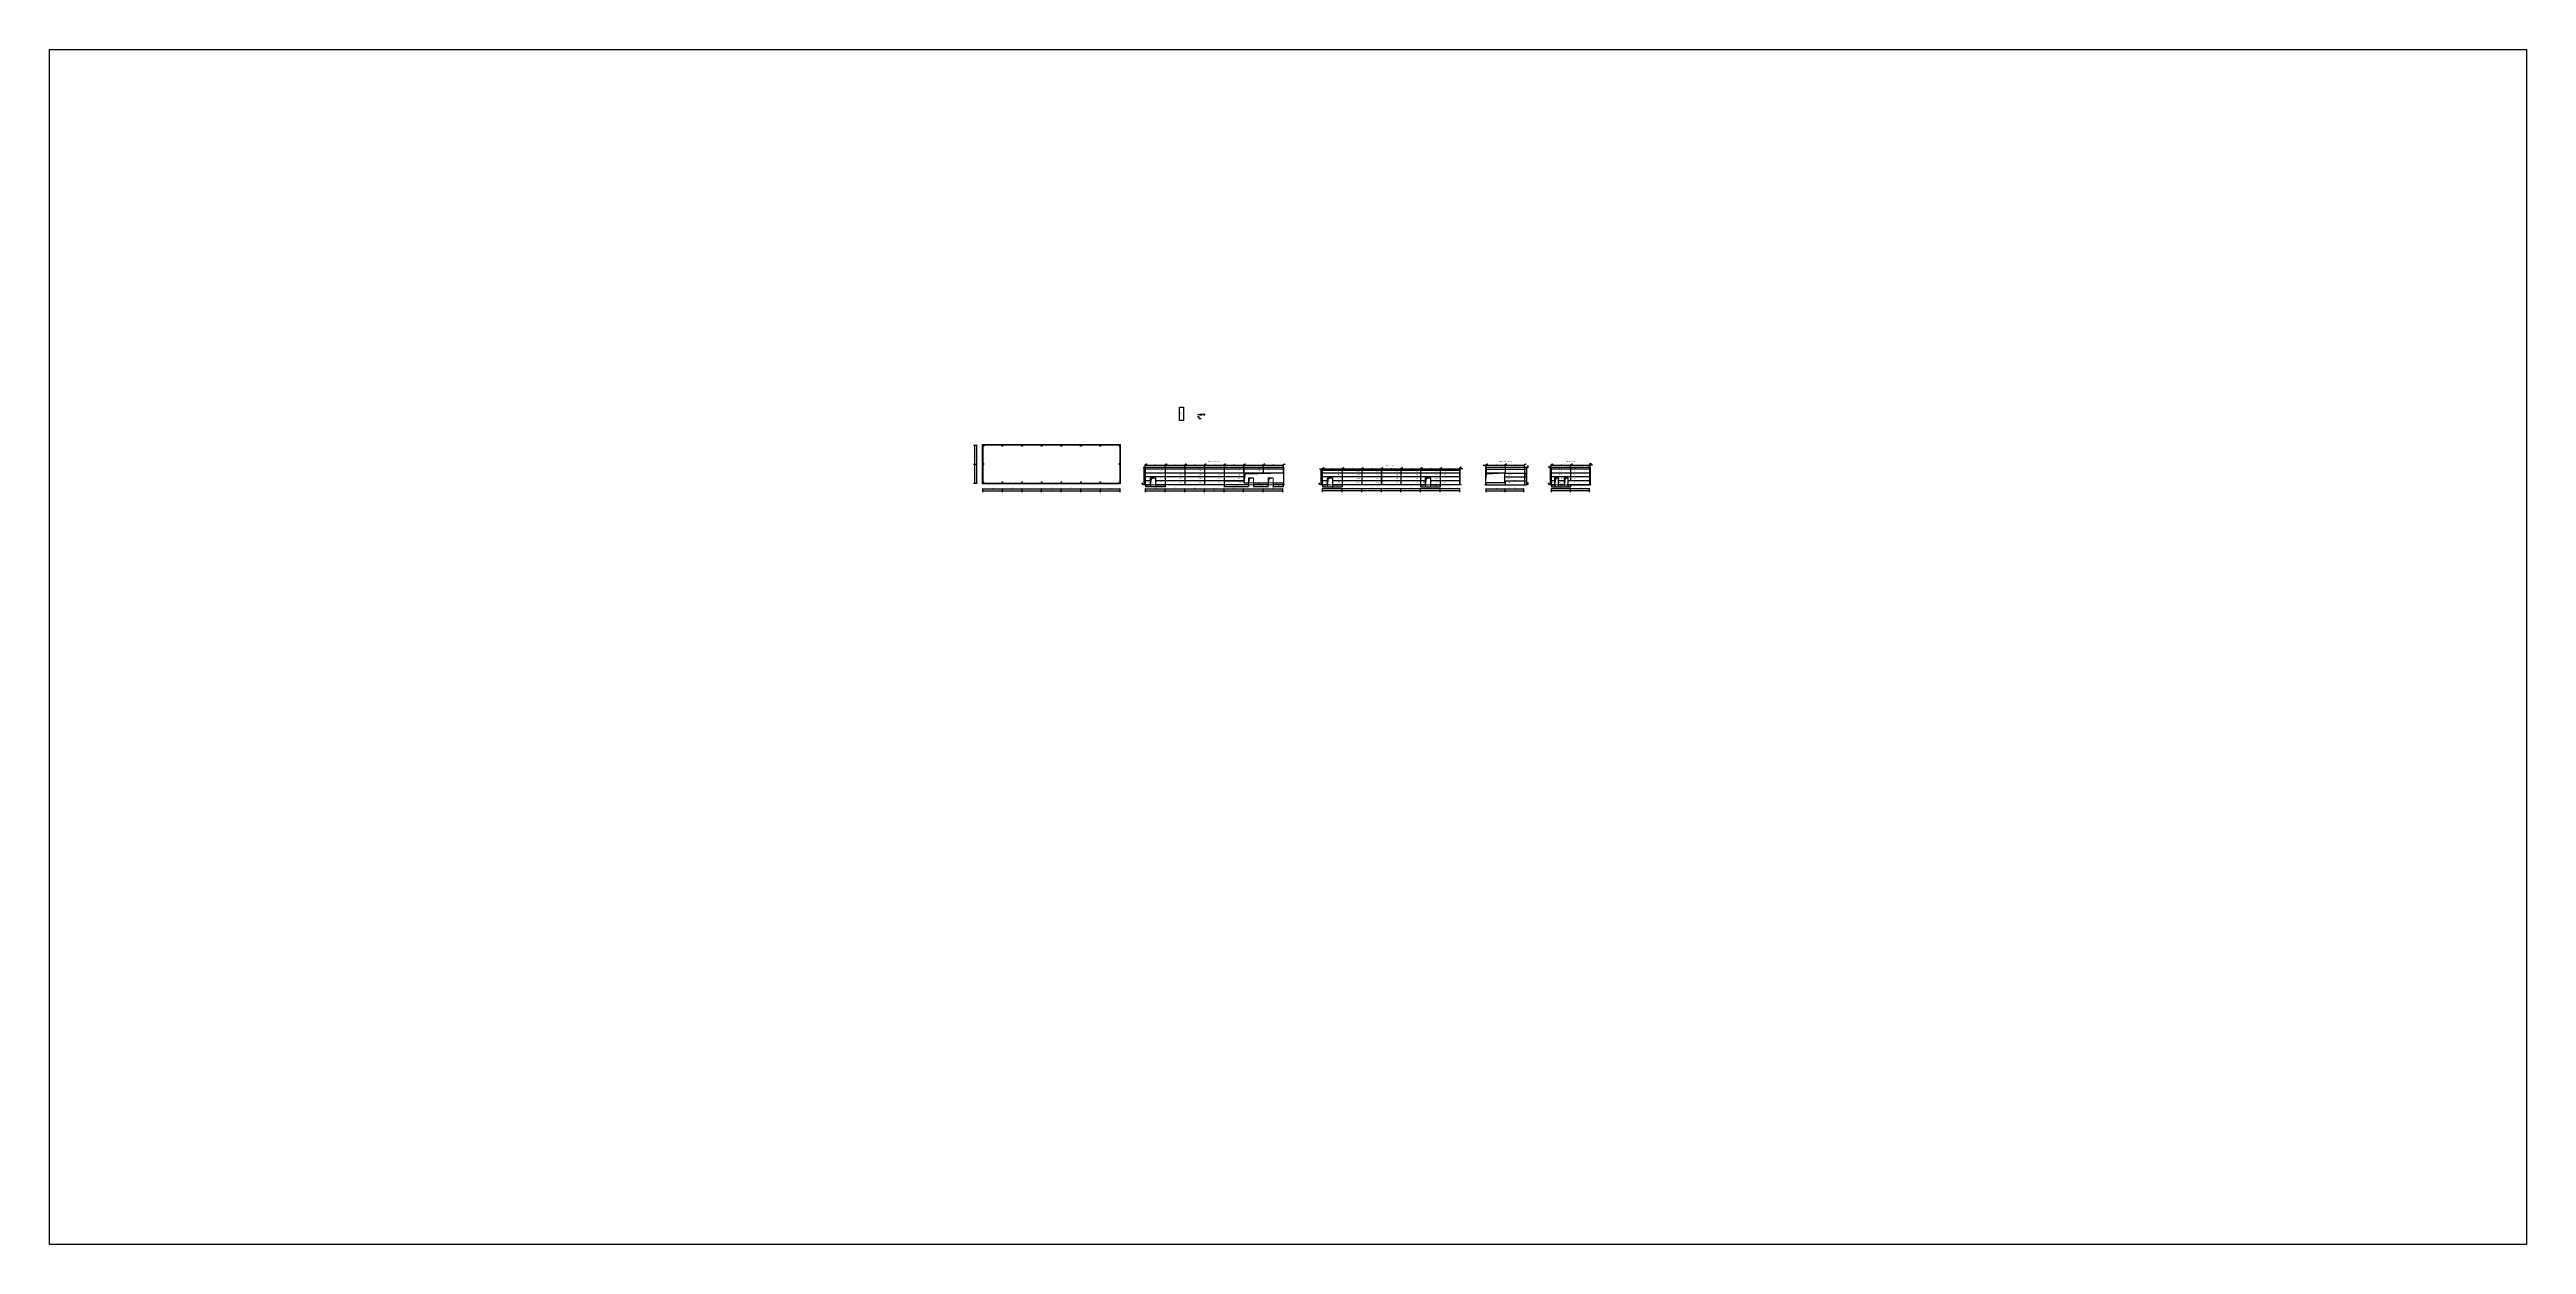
# Model space of a CAD drawing. Header units: millimetres. Extents: x -351329 to 406471, y -253833 to 111767.
import ezdxf

# ---------------------------------------------------------------- set-up
doc = ezdxf.new("R2010")
doc.units = ezdxf.units.MM
doc.linetypes.add('GOST2.303 5', pattern=[24, 20, -1.5, 1, -1.5])
doc.layers.add('03_Осевые', color=4, linetype='GOST2.303 5')
doc.layers.add('07_Непечатаемые', color=2, linetype='Continuous', plot=False)
for name, color, linetype, lineweight in [('_МКонстр', 7, 'Continuous', 30), ('_Окна_двери', 131, 'Continuous', 15), ('_Оси', 90, 'Continuous', 13), ('_Размеры', 120, 'Continuous', 13), ('_Сендвичи', 230, 'Continuous', 30), ('_Стены', 7, 'Continuous', 30), ('_Текст', 141, 'Continuous', 20), ('выноска', 7, 'Continuous', 13), ('Нумерация', 91, 'Continuous', 30), ('тонкие', 221, 'Continuous', 13)]:
    doc.layers.add(name, color=color, linetype=linetype, lineweight=lineweight)
doc.layers.add('Сендвичи_размеры', color=1, linetype='Continuous', lineweight=13, plot=False)
doc.styles.add('GOST 2.304', font='CS_Gost2304.shx')
doc.styles.add('Museo sans', font='CS_Gost2304.shx')
doc.styles.add('СПДС_размеры', font='spdswin.shx', dxfattribs={"width": 0.8, "oblique": 15})
doc.dimstyles.new('SPDS', dxfattribs={"dimscale": 100, "dimtxt": 2.5, "dimasz": 2.5, "dimexe": 1.25, "dimexo": 0.625, "dimtad": 1, "dimdec": 0, "dimrnd": 0.001, "dimtxsty": 'GOST 2.304', "dimblk": 'OBLIQUE', "dimcen": 2.5, "dimdle": 2, "dimadec": 0, "dimazin": 2, "dimtfac": 0.75, "dimtdec": 0, "dimtmove": 1, "dimatfit": 3, "dimfxl": 1, "dimtolj": 1, "dimarcsym": 0})
doc.dimstyles.new('СПДС', dxfattribs={"dimtxt": 2.5, "dimasz": 1, "dimexe": 0.5, "dimexo": 1.5, "dimtad": 1, "dimdec": 0, "dimtxsty": 'СПДС_размеры', "dimblk": 'OBLIQUE', "dimcen": 2.5, "dimdle": 0.5, "dimadec": 8, "dimazin": 0, "dimtfac": 1, "dimtdec": 0, "dimtix": 1, "dimtmove": 0, "dimatfit": 3, "dimfxl": 1, "dimarcsym": 0})

# ---------------------------------------------------------------- blocks, each defined once
blk = doc.blocks.new('*U188')
at = {"ltscale": 100}
for p, q in [((0, 0), (0, 50)), ((0, 50), (18, 50)), ((4, 14), (4, 36)), ((10, 42), (18, 43)), ((10, 8), (18, 7)), ((18, 50), (32, 50)), ((18, 43), (30, 44)), ((18, 7), (30, 6)), ((32, 50), (32, 47)), ((32, 0), (32, 3)), ((0, 0), (18, 0)), ((18, 0), (32, 0))]:
    blk.add_line(p, q, dxfattribs=at)
for centre, radius, start, end in [((10, 36), 6, 96, 180), ((10, 14), 6, 180, 264), ((30, 47), 2.5, 276, 360), ((30, 3), 2.5, 360, 84)]:
    blk.add_arc(centre, radius, start, end, dxfattribs=at)
at = {"layer": '07_Непечатаемые', "ltscale": 100}
blk.add_line((0, 5), (0, 10), dxfattribs=at)
at = {"layer": '07_Непечатаемые'}
for p, q in [((5, 50), (9, 50)), ((5, 0), (9, 0))]:
    blk.add_line(p, q, dxfattribs=at)
blk = doc.blocks.new('*U193')
at = {"ltscale": 100}
for p, q in [((0, 0), (0, 50)), ((0, 50), (18, 50)), ((0, 0), (18, 0)), ((4, 13), (4, 37)), ((10, 43), (18, 43)), ((10, 7), (18, 7)), ((18, 50), (32, 50)), ((18, 43), (28, 43)), ((18, 7), (28, 7)), ((32, 50), (32, 46)), ((32, 0), (32, 4)), ((18, 0), (32, 0))]:
    blk.add_line(p, q, dxfattribs=at)
for centre, radius, start, end in [((10, 37), 6, 90, 180), ((10, 13), 6, 180, 270), ((28, 46), 3.5, 270, 0), ((28, 4), 3.5, 0, 90)]:
    blk.add_arc(centre, radius, start, end, dxfattribs=at)
at = {"layer": '07_Непечатаемые', "ltscale": 100}
blk.add_line((0, 5), (0, 10), dxfattribs=at)
at = {"layer": '07_Непечатаемые'}
for p, q in [((5, 50), (9, 50)), ((5, 0), (9, 0))]:
    blk.add_line(p, q, dxfattribs=at)
blk = doc.blocks.new('*U187')
for p, q in [((0, 0), (0, 100)), ((0, 100), (4.7, 100)), ((0, 0), (63, 0)), ((8, 96.7), (8, 18)), ((59.7, 8), (18, 8)), ((63, 0), (63, 4.7))]:
    blk.add_line(p, q)
for centre, radius, start, end in [((4.7, 96.7), 3.3, 360, 450), ((18, 18), 10, 180, 270), ((59.7, 4.7), 3.3, 0, 90)]:
    blk.add_arc(centre, radius, start, end)
at = {"layer": '03_Осевые'}
for p, q in [((10, 33.2), (20, 33.2)), ((15, 28.2), (15, 38.2))]:
    blk.add_line(p, q, dxfattribs=at)
at = {"layer": '07_Непечатаемые'}
for p, q in [((0, 60), (8, 60)), ((35, 0), (35, 8))]:
    blk.add_line(p, q, dxfattribs=at)
blk = doc.blocks.new('*U190')
for p, q in [((0, 0), (0, 110)), ((0, 110), (3, 110)), ((0, 0), (110, 0)), ((7, 106), (7, 19)), ((106, 7), (19, 7)), ((110, 0), (110, 3))]:
    blk.add_line(p, q)
for centre, radius, start, end in [((3, 106), 4, 0, 90), ((19, 19), 12, 180, 270), ((106, 3), 4, 0, 90)]:
    blk.add_arc(centre, radius, start, end)
at = {"layer": '03_Осевые'}
for p, q in [((24.6, 29.6), (34.6, 29.6)), ((29.6, 24.6), (29.6, 34.6))]:
    blk.add_line(p, q, dxfattribs=at)
at = {"layer": '07_Непечатаемые'}
for p, q in [((0, 60), (8, 60)), ((60, 0), (60, 8))]:
    blk.add_line(p, q, dxfattribs=at)
blk = doc.blocks.new('*U191')
for p, q in [((-50, 200), (50, 200)), ((-50, 192), (-50, 200)), ((-50, 192), (-13.75, 192)), ((-50, 8), (-13.75, 8)), ((-50, 0), (-50, 8)), ((-50, 0), (50, 0)), ((-2.75, 19), (-2.75, 181)), ((2.75, 19), (2.75, 181)), ((13.75, 192), (50, 192)), ((13.75, 8), (50, 8)), ((50, 192), (50, 200)), ((50, 0), (50, 8))]:
    blk.add_line(p, q)
for centre, start, end in [((-13.75, 181), 0, 90), ((-13.75, 19), 270, 360), ((13.75, 181), 90, 180), ((13.75, 19), 180, 270)]:
    blk.add_arc(centre, 11, start, end)
at = {"layer": '03_Осевые'}
for p, q in [((-2.75, 100), (2.75, 100)), ((0, 0), (0, 200))]:
    blk.add_line(p, q, dxfattribs=at)
at = {"layer": '07_Непечатаемые'}
for p, q in [((-30, 0), (-30, 8)), ((-2.75, 150), (2.75, 150)), ((-2.75, 50), (2.75, 50)), ((30, 0), (30, 8))]:
    blk.add_line(p, q, dxfattribs=at)
blk = doc.blocks.new('*U192')
for p, q in [((-75, 194), (75, 194)), ((-75, 185), (-75, 194)), ((-75, 185), (-16, 185)), ((-75, 9), (-16, 9)), ((-75, 0), (-75, 9)), ((-75, 0), (75, 0)), ((-3, 22), (-3, 172)), ((3, 22), (3, 172)), ((16, 185), (75, 185)), ((16, 9), (75, 9)), ((75, 185), (75, 194)), ((75, 0), (75, 9))]:
    blk.add_line(p, q)
for centre, start, end in [((-16, 172), 0, 90), ((-16, 22), 270, 360), ((16, 172), 90, 180), ((16, 22), 180, 270)]:
    blk.add_arc(centre, 13, start, end)
at = {"layer": '03_Осевые'}
for p, q in [((-3, 97), (3, 97)), ((0, 0), (0, 194))]:
    blk.add_line(p, q, dxfattribs=at)
at = {"layer": '07_Непечатаемые'}
for p, q in [((-40, 0), (-40, 9)), ((-2.75, 144), (2.75, 144)), ((-2.75, 50), (2.75, 50)), ((40, 0), (40, 9))]:
    blk.add_line(p, q, dxfattribs=at)
blk = doc.blocks.new('*U196')
for p, q in [((-100, 200), (100, 200)), ((-100, 188), (-100, 200)), ((-100, 188), (-17, 188)), ((-100, 12), (-17, 12)), ((-100, 0), (-100, 12)), ((-100, 0), (100, 0)), ((-4, 25), (-4, 175)), ((4, 25), (4, 175)), ((17, 188), (100, 188)), ((17, 12), (100, 12)), ((100, 188), (100, 200)), ((100, 0), (100, 12))]:
    blk.add_line(p, q)
for centre, start, end in [((-17, 175), 0, 90), ((-17, 25), 270, 360), ((17, 175), 90, 180), ((17, 25), 180, 270)]:
    blk.add_arc(centre, 13, start, end)
at = {"layer": '03_Осевые'}
for p, q in [((-4, 100), (4, 100)), ((0, 0), (0, 200))]:
    blk.add_line(p, q, dxfattribs=at)
at = {"layer": '07_Непечатаемые'}
for p, q in [((-50, 0), (-50, 12)), ((-2.75, 150), (2.75, 150)), ((-2.75, 50), (2.75, 50)), ((50, 0), (50, 12))]:
    blk.add_line(p, q, dxfattribs=at)
blk = doc.blocks.new('*U186')
for centre, radius, start, end in [((-51, 233), 4, 180, 263.157227), ((-51, 7), 4, 96.842773, 180), ((-15, 214), 10.5, 0, 83.157227), ((-15, 26), 10.5, 276.842773, 360), ((15, 214), 10.5, 96.842773, 180), ((15, 26), 10.5, 180, 263.157227), ((51, 233), 4, 276.842773, 360), ((51, 7), 4, 360, 443.157227)]:
    blk.add_arc(centre, radius, start, end)
at = {"layer": '03_Осевые'}
for p, q in [((-4, 120), (4, 120)), ((4, 120), (-4, 120))]:
    blk.add_line(p, q, dxfattribs=at)
blk = doc.blocks.new('*U195')
for points in [[(-70, -80), (70, -80, 0.4142136), (80, -70), (80, 70, 0.4142136), (70, 80), (-70, 80, 0.4142136), (-80, 70), (-80, -70, 0.4142136)], [(-70, -75), (70, -75, 0.4142136), (75, -70), (75, 70, 0.4142136), (70, 75), (-70, 75, 0.4142136), (-75, 70), (-75, -70, 0.4142136)]]:
    blk.add_lwpolyline(points, format="xyb", close=True)
at = {"layer": '03_Осевые'}
for p, q in [((-80, 0), (80, 0)), ((0, -80), (0, 80))]:
    blk.add_line(p, q, dxfattribs=at)
blk = doc.blocks.new('*U194')
for points in [[(-32, -60), (32, -60, 0.4142136), (40, -52), (40, 52, 0.4142136), (32, 60), (-32, 60, 0.4142136), (-40, 52), (-40, -52, 0.4142136)], [(-32, -56), (32, -56, 0.4142136), (36, -52), (36, 52, 0.4142136), (32, 56), (-32, 56, 0.4142136), (-36, 52), (-36, -52, 0.4142136)]]:
    blk.add_lwpolyline(points, format="xyb", close=True)
at = {"layer": '03_Осевые'}
for p, q in [((0, -60), (0, 60)), ((-40, 0), (40, 0))]:
    blk.add_line(p, q, dxfattribs=at)
blk = doc.blocks.new('*D209')
at = {"layer": 'Defpoints', "color": 0, "ltscale": 100, "transparency": 16777216}
for p in [(0, 4350), (0, 350), (0, 350)]:
    blk.add_point(p, dxfattribs=at)
at = {"layer": 'Сендвичи_размеры', "color": 0, "ltscale": 100, "transparency": 16777216, "insert": (-187, 2350), "char_height": 250, "attachment_point": 5, "rotation": 90, "style": 'GOST 2.304'}
blk.add_mtext('\\A1;П 400', dxfattribs=at)
blk = doc.blocks.new('_Oblique')
at = {"layer": 'выноска', "color": 0, "lineweight": -2}
blk.add_line((-0.5, -0.5), (0.5, 0.5), dxfattribs=at)
blk = doc.blocks.new('*D214')
at = {"layer": '_Размеры', "color": 0, "lineweight": -2, "ltscale": 100, "transparency": 16777216}
for p, q in [((-24, -582), (304, -582)), ((26, -451), (26, -632)), ((140, -582), (296, -1101)), ((254, -462), (254, -632)), ((296, -1101), (983, -1101))]:
    blk.add_line(p, q, dxfattribs=at)
at = {"layer": 'Defpoints', "color": 0, "ltscale": 100, "transparency": 16777216}
for p in [(26, -301), (254, -312), (254, -582)]:
    blk.add_point(p, dxfattribs=at)
at = {"layer": '_Размеры', "color": 0, "lineweight": -2, "ltscale": 100, "transparency": 16777216, "xscale": 100, "yscale": 100, "zscale": 100, "rotation": 180}
blk.add_blockref('_Oblique', (26, -582), dxfattribs=at)
at = {"layer": '_Размеры', "color": 0, "lineweight": -2, "ltscale": 100, "transparency": 16777216, "xscale": 100, "yscale": 100, "zscale": 100}
blk.add_blockref('_Oblique', (254, -582), dxfattribs=at)
at = {"layer": '_Размеры', "color": 0, "ltscale": 100, "transparency": 16777216, "insert": (639, -913), "char_height": 250, "attachment_point": 5, "style": 'СПДС_размеры'}
blk.add_mtext('228', dxfattribs=at)
blk = doc.blocks.new('*D215')
at = {"layer": '_Оси', "color": 0, "lineweight": -2, "transparency": 16777216}
for p, q in [((-65855, -23303), (-23755, -23303)), ((-65805, -23653), (-65805, -23253)), ((-23805, -23653), (-23805, -23253))]:
    blk.add_line(p, q, dxfattribs=at)
at = {"layer": 'Defpoints', "color": 0, "transparency": 16777216}
for p in [(-65805, -23803), (-23805, -23303), (-23805, -23803)]:
    blk.add_point(p, dxfattribs=at)
at = {"layer": '_Оси', "color": 0, "lineweight": -2, "transparency": 16777216, "xscale": 100, "yscale": 100, "zscale": 100, "rotation": 180}
blk.add_blockref('_Oblique', (-65805, -23303), dxfattribs=at)
at = {"layer": '_Оси', "color": 0, "lineweight": -2, "transparency": 16777216, "xscale": 100, "yscale": 100, "zscale": 100}
blk.add_blockref('_Oblique', (-23805, -23303), dxfattribs=at)
at = {"layer": '_Оси', "color": 0, "lineweight": 25, "transparency": 16777216, "insert": (-44805, -23115.5), "char_height": 250, "attachment_point": 5, "style": 'СПДС_размеры'}
blk.add_mtext('42000', dxfattribs=at)
blk = doc.blocks.new('*D216')
at = {"layer": '_Оси', "color": 0, "lineweight": -2, "transparency": 16777216}
for p, q in [((-65855, -22603), (-59755, -22603)), ((-65805, -23653), (-65805, -22553)), ((-59805, -23653), (-59805, -22553))]:
    blk.add_line(p, q, dxfattribs=at)
at = {"layer": 'Defpoints', "color": 0, "transparency": 16777216}
for p in [(-59805, -22603), (-65805, -23803), (-59805, -23803)]:
    blk.add_point(p, dxfattribs=at)
at = {"layer": '_Оси', "color": 0, "lineweight": -2, "transparency": 16777216, "xscale": 100, "yscale": 100, "zscale": 100, "rotation": 180}
blk.add_blockref('_Oblique', (-65805, -22603), dxfattribs=at)
at = {"layer": '_Оси', "color": 0, "lineweight": -2, "transparency": 16777216, "xscale": 100, "yscale": 100, "zscale": 100}
blk.add_blockref('_Oblique', (-59805, -22603), dxfattribs=at)
at = {"layer": '_Оси', "color": 0, "lineweight": 25, "transparency": 16777216, "insert": (-62805, -22415.5), "char_height": 250, "attachment_point": 5, "style": 'СПДС_размеры'}
blk.add_mtext('6000', dxfattribs=at)
blk = doc.blocks.new('*D217')
at = {"layer": '_Оси', "color": 0, "lineweight": -2, "transparency": 16777216}
for p, q in [((-59855, -22603), (-53755, -22603)), ((-59805, -23653), (-59805, -22553)), ((-53805, -23653), (-53805, -22553))]:
    blk.add_line(p, q, dxfattribs=at)
at = {"layer": 'Defpoints', "color": 0, "transparency": 16777216}
for p in [(-53805, -22603), (-59805, -23803), (-53805, -23803)]:
    blk.add_point(p, dxfattribs=at)
at = {"layer": '_Оси', "color": 0, "lineweight": -2, "transparency": 16777216, "xscale": 100, "yscale": 100, "zscale": 100, "rotation": 180}
blk.add_blockref('_Oblique', (-59805, -22603), dxfattribs=at)
at = {"layer": '_Оси', "color": 0, "lineweight": -2, "transparency": 16777216, "xscale": 100, "yscale": 100, "zscale": 100}
blk.add_blockref('_Oblique', (-53805, -22603), dxfattribs=at)
at = {"layer": '_Оси', "color": 0, "lineweight": 25, "transparency": 16777216, "insert": (-56805, -22415.5), "char_height": 250, "attachment_point": 5, "style": 'СПДС_размеры'}
blk.add_mtext('6000', dxfattribs=at)
blk = doc.blocks.new('*D218')
at = {"layer": '_Оси', "color": 0, "lineweight": -2, "transparency": 16777216}
for p, q in [((-53855, -22603), (-47755, -22603)), ((-53805, -23653), (-53805, -22553)), ((-47805, -23653), (-47805, -22553))]:
    blk.add_line(p, q, dxfattribs=at)
at = {"layer": 'Defpoints', "color": 0, "transparency": 16777216}
for p in [(-47805, -22603), (-53805, -23803), (-47805, -23803)]:
    blk.add_point(p, dxfattribs=at)
at = {"layer": '_Оси', "color": 0, "lineweight": -2, "transparency": 16777216, "xscale": 100, "yscale": 100, "zscale": 100, "rotation": 180}
blk.add_blockref('_Oblique', (-53805, -22603), dxfattribs=at)
at = {"layer": '_Оси', "color": 0, "lineweight": -2, "transparency": 16777216, "xscale": 100, "yscale": 100, "zscale": 100}
blk.add_blockref('_Oblique', (-47805, -22603), dxfattribs=at)
at = {"layer": '_Оси', "color": 0, "lineweight": 25, "transparency": 16777216, "insert": (-50805, -22415.5), "char_height": 250, "attachment_point": 5, "style": 'СПДС_размеры'}
blk.add_mtext('6000', dxfattribs=at)
blk = doc.blocks.new('*D219')
at = {"layer": '_Оси', "color": 0, "lineweight": -2, "transparency": 16777216}
for p, q in [((-47855, -22603), (-41755, -22603)), ((-47805, -23653), (-47805, -22553)), ((-41805, -23653), (-41805, -22553))]:
    blk.add_line(p, q, dxfattribs=at)
at = {"layer": 'Defpoints', "color": 0, "transparency": 16777216}
for p in [(-41805, -22603), (-47805, -23803), (-41805, -23803)]:
    blk.add_point(p, dxfattribs=at)
at = {"layer": '_Оси', "color": 0, "lineweight": -2, "transparency": 16777216, "xscale": 100, "yscale": 100, "zscale": 100, "rotation": 180}
blk.add_blockref('_Oblique', (-47805, -22603), dxfattribs=at)
at = {"layer": '_Оси', "color": 0, "lineweight": -2, "transparency": 16777216, "xscale": 100, "yscale": 100, "zscale": 100}
blk.add_blockref('_Oblique', (-41805, -22603), dxfattribs=at)
at = {"layer": '_Оси', "color": 0, "lineweight": 25, "transparency": 16777216, "insert": (-44805, -22415.5), "char_height": 250, "attachment_point": 5, "style": 'СПДС_размеры'}
blk.add_mtext('6000', dxfattribs=at)
blk = doc.blocks.new('*D220')
at = {"layer": '_Оси', "color": 0, "lineweight": -2, "transparency": 16777216}
for p, q in [((-41855, -22603), (-35755, -22603)), ((-41805, -23653), (-41805, -22553)), ((-35805, -23653), (-35805, -22553))]:
    blk.add_line(p, q, dxfattribs=at)
at = {"layer": 'Defpoints', "color": 0, "transparency": 16777216}
for p in [(-35805, -22603), (-41805, -23803), (-35805, -23803)]:
    blk.add_point(p, dxfattribs=at)
at = {"layer": '_Оси', "color": 0, "lineweight": -2, "transparency": 16777216, "xscale": 100, "yscale": 100, "zscale": 100, "rotation": 180}
blk.add_blockref('_Oblique', (-41805, -22603), dxfattribs=at)
at = {"layer": '_Оси', "color": 0, "lineweight": -2, "transparency": 16777216, "xscale": 100, "yscale": 100, "zscale": 100}
blk.add_blockref('_Oblique', (-35805, -22603), dxfattribs=at)
at = {"layer": '_Оси', "color": 0, "lineweight": 25, "transparency": 16777216, "insert": (-38805, -22415.5), "char_height": 250, "attachment_point": 5, "style": 'СПДС_размеры'}
blk.add_mtext('6000', dxfattribs=at)
blk = doc.blocks.new('*D221')
at = {"layer": '_Оси', "color": 0, "lineweight": -2, "transparency": 16777216}
for p, q in [((-35855, -22603), (-29755, -22603)), ((-35805, -23653), (-35805, -22553)), ((-29805, -23653), (-29805, -22553))]:
    blk.add_line(p, q, dxfattribs=at)
at = {"layer": 'Defpoints', "color": 0, "transparency": 16777216}
for p in [(-29805, -22603), (-35805, -23803), (-29805, -23803)]:
    blk.add_point(p, dxfattribs=at)
at = {"layer": '_Оси', "color": 0, "lineweight": -2, "transparency": 16777216, "xscale": 100, "yscale": 100, "zscale": 100, "rotation": 180}
blk.add_blockref('_Oblique', (-35805, -22603), dxfattribs=at)
at = {"layer": '_Оси', "color": 0, "lineweight": -2, "transparency": 16777216, "xscale": 100, "yscale": 100, "zscale": 100}
blk.add_blockref('_Oblique', (-29805, -22603), dxfattribs=at)
at = {"layer": '_Оси', "color": 0, "lineweight": 25, "transparency": 16777216, "insert": (-32805, -22415.5), "char_height": 250, "attachment_point": 5, "style": 'СПДС_размеры'}
blk.add_mtext('6000', dxfattribs=at)
blk = doc.blocks.new('*D222')
at = {"layer": '_Оси', "color": 0, "lineweight": -2, "transparency": 16777216}
for p, q in [((-29855, -22603), (-23755, -22603)), ((-29805, -23653), (-29805, -22553)), ((-23805, -23653), (-23805, -22553))]:
    blk.add_line(p, q, dxfattribs=at)
at = {"layer": 'Defpoints', "color": 0, "transparency": 16777216}
for p in [(-23805, -22603), (-29805, -23803), (-23805, -23803)]:
    blk.add_point(p, dxfattribs=at)
at = {"layer": '_Оси', "color": 0, "lineweight": -2, "transparency": 16777216, "xscale": 100, "yscale": 100, "zscale": 100, "rotation": 180}
blk.add_blockref('_Oblique', (-29805, -22603), dxfattribs=at)
at = {"layer": '_Оси', "color": 0, "lineweight": -2, "transparency": 16777216, "xscale": 100, "yscale": 100, "zscale": 100}
blk.add_blockref('_Oblique', (-23805, -22603), dxfattribs=at)
at = {"layer": '_Оси', "color": 0, "lineweight": 25, "transparency": 16777216, "insert": (-26805, -22415.5), "char_height": 250, "attachment_point": 5, "style": 'СПДС_размеры'}
blk.add_mtext('6000', dxfattribs=at)
blk = doc.blocks.new('*D223')
at = {"layer": '_Оси', "color": 0, "lineweight": -2, "transparency": 16777216}
for p, q in [((-68633, -9279), (-68233, -9279)), ((-68283, -20929), (-68283, -9229)), ((-68633, -20879), (-68233, -20879))]:
    blk.add_line(p, q, dxfattribs=at)
at = {"layer": 'Defpoints', "color": 0, "transparency": 16777216}
for p in [(-68783, -9279), (-68283, -9279), (-68783, -20879)]:
    blk.add_point(p, dxfattribs=at)
at = {"layer": '_Оси', "color": 0, "lineweight": -2, "transparency": 16777216, "xscale": 100, "yscale": 100, "zscale": 100}
for p, rotation in [((-68283, -9279), 90), ((-68283, -20879), 270)]:
    blk.add_blockref('_Oblique', p, dxfattribs=dict(at, rotation=rotation))
at = {"layer": '_Оси', "color": 0, "lineweight": 25, "transparency": 16777216, "insert": (-68470.5, -15079), "char_height": 250, "attachment_point": 5, "rotation": 90, "style": 'СПДС_размеры'}
blk.add_mtext('11600', dxfattribs=at)
blk = doc.blocks.new('*D224')
at = {"layer": '_Оси', "color": 0, "lineweight": -2, "transparency": 16777216}
for p, q in [((-68633, -15079), (-67533, -15079)), ((-67583, -20929), (-67583, -15029)), ((-68633, -20879), (-67533, -20879))]:
    blk.add_line(p, q, dxfattribs=at)
at = {"layer": 'Defpoints', "color": 0, "transparency": 16777216}
for p in [(-68783, -15079), (-67583, -15079), (-68783, -20879)]:
    blk.add_point(p, dxfattribs=at)
at = {"layer": '_Оси', "color": 0, "lineweight": -2, "transparency": 16777216, "xscale": 100, "yscale": 100, "zscale": 100}
for p, rotation in [((-67583, -15079), 90), ((-67583, -20879), 270)]:
    blk.add_blockref('_Oblique', p, dxfattribs=dict(at, rotation=rotation))
at = {"layer": '_Оси', "color": 0, "lineweight": 25, "transparency": 16777216, "insert": (-67770.5, -17979), "char_height": 250, "attachment_point": 5, "rotation": 90, "style": 'СПДС_размеры'}
blk.add_mtext('5800', dxfattribs=at)
blk = doc.blocks.new('*D225')
at = {"layer": '_Оси', "color": 0, "lineweight": -2, "transparency": 16777216}
for p, q in [((-68633, -9279), (-67533, -9279)), ((-68633, -15079), (-67533, -15079)), ((-67583, -15129), (-67583, -9229))]:
    blk.add_line(p, q, dxfattribs=at)
at = {"layer": 'Defpoints', "color": 0, "transparency": 16777216}
for p in [(-68783, -9279), (-68783, -15079), (-67583, -9279)]:
    blk.add_point(p, dxfattribs=at)
at = {"layer": '_Оси', "color": 0, "lineweight": -2, "transparency": 16777216, "xscale": 100, "yscale": 100, "zscale": 100}
for p, rotation in [((-67583, -9279), 90), ((-67583, -15079), 270)]:
    blk.add_blockref('_Oblique', p, dxfattribs=dict(at, rotation=rotation))
at = {"layer": '_Оси', "color": 0, "lineweight": 25, "transparency": 16777216, "insert": (-67770.5, -12179), "char_height": 250, "attachment_point": 5, "rotation": 90, "style": 'СПДС_размеры'}
blk.add_mtext('5800', dxfattribs=at)
blk = doc.blocks.new('*D226')
at = {"layer": '_Оси', "color": 0, "lineweight": -2, "transparency": 16777216}
for p, q in [((-16048, -23303), (26052, -23303)), ((-15998, -23653), (-15998, -23253)), ((26002, -23653), (26002, -23253))]:
    blk.add_line(p, q, dxfattribs=at)
at = {"layer": 'Defpoints', "color": 0, "transparency": 16777216}
for p in [(-15998, -23803), (26002, -23303), (26002, -23803)]:
    blk.add_point(p, dxfattribs=at)
at = {"layer": '_Оси', "color": 0, "lineweight": -2, "transparency": 16777216, "xscale": 100, "yscale": 100, "zscale": 100, "rotation": 180}
blk.add_blockref('_Oblique', (-15998, -23303), dxfattribs=at)
at = {"layer": '_Оси', "color": 0, "lineweight": -2, "transparency": 16777216, "xscale": 100, "yscale": 100, "zscale": 100}
blk.add_blockref('_Oblique', (26002, -23303), dxfattribs=at)
at = {"layer": '_Оси', "color": 0, "lineweight": 25, "transparency": 16777216, "insert": (5002, -23115.5), "char_height": 250, "attachment_point": 5, "style": 'СПДС_размеры'}
blk.add_mtext('42000', dxfattribs=at)
blk = doc.blocks.new('*D227')
at = {"layer": '_Оси', "color": 0, "lineweight": -2, "transparency": 16777216}
for p, q in [((-16048, -22603), (-9948, -22603)), ((-15998, -23653), (-15998, -22553)), ((-9998, -23653), (-9998, -22553))]:
    blk.add_line(p, q, dxfattribs=at)
at = {"layer": 'Defpoints', "color": 0, "transparency": 16777216}
for p in [(-9998, -22603), (-15998, -23803), (-9998, -23803)]:
    blk.add_point(p, dxfattribs=at)
at = {"layer": '_Оси', "color": 0, "lineweight": -2, "transparency": 16777216, "xscale": 100, "yscale": 100, "zscale": 100, "rotation": 180}
blk.add_blockref('_Oblique', (-15998, -22603), dxfattribs=at)
at = {"layer": '_Оси', "color": 0, "lineweight": -2, "transparency": 16777216, "xscale": 100, "yscale": 100, "zscale": 100}
blk.add_blockref('_Oblique', (-9998, -22603), dxfattribs=at)
at = {"layer": '_Оси', "color": 0, "lineweight": 25, "transparency": 16777216, "insert": (-12998, -22415.5), "char_height": 250, "attachment_point": 5, "style": 'СПДС_размеры'}
blk.add_mtext('6000', dxfattribs=at)
blk = doc.blocks.new('*D228')
at = {"layer": '_Оси', "color": 0, "lineweight": -2, "transparency": 16777216}
for p, q in [((-10048, -22603), (-3948, -22603)), ((-9998, -23653), (-9998, -22553)), ((-3998, -23653), (-3998, -22553))]:
    blk.add_line(p, q, dxfattribs=at)
at = {"layer": 'Defpoints', "color": 0, "transparency": 16777216}
for p in [(-3998, -22603), (-9998, -23803), (-3998, -23803)]:
    blk.add_point(p, dxfattribs=at)
at = {"layer": '_Оси', "color": 0, "lineweight": -2, "transparency": 16777216, "xscale": 100, "yscale": 100, "zscale": 100, "rotation": 180}
blk.add_blockref('_Oblique', (-9998, -22603), dxfattribs=at)
at = {"layer": '_Оси', "color": 0, "lineweight": -2, "transparency": 16777216, "xscale": 100, "yscale": 100, "zscale": 100}
blk.add_blockref('_Oblique', (-3998, -22603), dxfattribs=at)
at = {"layer": '_Оси', "color": 0, "lineweight": 25, "transparency": 16777216, "insert": (-6998, -22415.5), "char_height": 250, "attachment_point": 5, "style": 'СПДС_размеры'}
blk.add_mtext('6000', dxfattribs=at)
blk = doc.blocks.new('*D229')
at = {"layer": '_Оси', "color": 0, "lineweight": -2, "transparency": 16777216}
for p, q in [((-4048, -22603), (2052, -22603)), ((-3998, -23653), (-3998, -22553)), ((2002, -23653), (2002, -22553))]:
    blk.add_line(p, q, dxfattribs=at)
at = {"layer": 'Defpoints', "color": 0, "transparency": 16777216}
for p in [(2002, -22603), (-3998, -23803), (2002, -23803)]:
    blk.add_point(p, dxfattribs=at)
at = {"layer": '_Оси', "color": 0, "lineweight": -2, "transparency": 16777216, "xscale": 100, "yscale": 100, "zscale": 100, "rotation": 180}
blk.add_blockref('_Oblique', (-3998, -22603), dxfattribs=at)
at = {"layer": '_Оси', "color": 0, "lineweight": -2, "transparency": 16777216, "xscale": 100, "yscale": 100, "zscale": 100}
blk.add_blockref('_Oblique', (2002, -22603), dxfattribs=at)
at = {"layer": '_Оси', "color": 0, "lineweight": 25, "transparency": 16777216, "insert": (-998, -22415.5), "char_height": 250, "attachment_point": 5, "style": 'СПДС_размеры'}
blk.add_mtext('6000', dxfattribs=at)
blk = doc.blocks.new('*D230')
at = {"layer": '_Оси', "color": 0, "lineweight": -2, "transparency": 16777216}
for p, q in [((1952, -22603), (8052, -22603)), ((2002, -23653), (2002, -22553)), ((8002, -23653), (8002, -22553))]:
    blk.add_line(p, q, dxfattribs=at)
at = {"layer": 'Defpoints', "color": 0, "transparency": 16777216}
for p in [(8002, -22603), (2002, -23803), (8002, -23803)]:
    blk.add_point(p, dxfattribs=at)
at = {"layer": '_Оси', "color": 0, "lineweight": -2, "transparency": 16777216, "xscale": 100, "yscale": 100, "zscale": 100, "rotation": 180}
blk.add_blockref('_Oblique', (2002, -22603), dxfattribs=at)
at = {"layer": '_Оси', "color": 0, "lineweight": -2, "transparency": 16777216, "xscale": 100, "yscale": 100, "zscale": 100}
blk.add_blockref('_Oblique', (8002, -22603), dxfattribs=at)
at = {"layer": '_Оси', "color": 0, "lineweight": 25, "transparency": 16777216, "insert": (5002, -22415.5), "char_height": 250, "attachment_point": 5, "style": 'СПДС_размеры'}
blk.add_mtext('6000', dxfattribs=at)
blk = doc.blocks.new('*D231')
at = {"layer": '_Оси', "color": 0, "lineweight": -2, "transparency": 16777216}
for p, q in [((7952, -22603), (14052, -22603)), ((8002, -23653), (8002, -22553)), ((14002, -23653), (14002, -22553))]:
    blk.add_line(p, q, dxfattribs=at)
at = {"layer": 'Defpoints', "color": 0, "transparency": 16777216}
for p in [(14002, -22603), (8002, -23803), (14002, -23803)]:
    blk.add_point(p, dxfattribs=at)
at = {"layer": '_Оси', "color": 0, "lineweight": -2, "transparency": 16777216, "xscale": 100, "yscale": 100, "zscale": 100, "rotation": 180}
blk.add_blockref('_Oblique', (8002, -22603), dxfattribs=at)
at = {"layer": '_Оси', "color": 0, "lineweight": -2, "transparency": 16777216, "xscale": 100, "yscale": 100, "zscale": 100}
blk.add_blockref('_Oblique', (14002, -22603), dxfattribs=at)
at = {"layer": '_Оси', "color": 0, "lineweight": 25, "transparency": 16777216, "insert": (11002, -22415.5), "char_height": 250, "attachment_point": 5, "style": 'СПДС_размеры'}
blk.add_mtext('6000', dxfattribs=at)
blk = doc.blocks.new('*D232')
at = {"layer": '_Оси', "color": 0, "lineweight": -2, "transparency": 16777216}
for p, q in [((13952, -22603), (20052, -22603)), ((14002, -23653), (14002, -22553)), ((20002, -23653), (20002, -22553))]:
    blk.add_line(p, q, dxfattribs=at)
at = {"layer": 'Defpoints', "color": 0, "transparency": 16777216}
for p in [(20002, -22603), (14002, -23803), (20002, -23803)]:
    blk.add_point(p, dxfattribs=at)
at = {"layer": '_Оси', "color": 0, "lineweight": -2, "transparency": 16777216, "xscale": 100, "yscale": 100, "zscale": 100, "rotation": 180}
blk.add_blockref('_Oblique', (14002, -22603), dxfattribs=at)
at = {"layer": '_Оси', "color": 0, "lineweight": -2, "transparency": 16777216, "xscale": 100, "yscale": 100, "zscale": 100}
blk.add_blockref('_Oblique', (20002, -22603), dxfattribs=at)
at = {"layer": '_Оси', "color": 0, "lineweight": 25, "transparency": 16777216, "insert": (17002, -22415.5), "char_height": 250, "attachment_point": 5, "style": 'СПДС_размеры'}
blk.add_mtext('6000', dxfattribs=at)
blk = doc.blocks.new('*D233')
at = {"layer": '_Оси', "color": 0, "lineweight": -2, "transparency": 16777216}
for p, q in [((19952, -22603), (26052, -22603)), ((20002, -23653), (20002, -22553)), ((26002, -23653), (26002, -22553))]:
    blk.add_line(p, q, dxfattribs=at)
at = {"layer": 'Defpoints', "color": 0, "transparency": 16777216}
for p in [(26002, -22603), (20002, -23803), (26002, -23803)]:
    blk.add_point(p, dxfattribs=at)
at = {"layer": '_Оси', "color": 0, "lineweight": -2, "transparency": 16777216, "xscale": 100, "yscale": 100, "zscale": 100, "rotation": 180}
blk.add_blockref('_Oblique', (20002, -22603), dxfattribs=at)
at = {"layer": '_Оси', "color": 0, "lineweight": -2, "transparency": 16777216, "xscale": 100, "yscale": 100, "zscale": 100}
blk.add_blockref('_Oblique', (26002, -22603), dxfattribs=at)
at = {"layer": '_Оси', "color": 0, "lineweight": 25, "transparency": 16777216, "insert": (23002, -22415.5), "char_height": 250, "attachment_point": 5, "style": 'СПДС_размеры'}
blk.add_mtext('6000', dxfattribs=at)
blk = doc.blocks.new('*U234')
at = {"color": 0, "ltscale": 100}
blk.add_lwpolyline([(0, 0), (12000, 0), (12000, 3000), (0, 3000)], close=True, dxfattribs=at)
blk.add_lwpolyline([(12000, 3000), (300, 2700), (0, 0)], dxfattribs=at)
blk = doc.blocks.new('*U236')
at = {"color": 0, "ltscale": 100}
blk.add_lwpolyline([(0, 0), (1500, 0), (1500, 2100), (0, 2100)], close=True, dxfattribs=at)
blk.add_lwpolyline([(1500, 2100), (300, 1800), (0, 0)], dxfattribs=at)
blk = doc.blocks.new('*D237')
at = {"layer": '_Размеры', "color": 0, "lineweight": -2, "ltscale": 100, "transparency": 16777216}
for p, q in [((-16298, -16003), (-16581, -16003)), ((-16298, -16623), (-16581, -16623)), ((-16531, -16003), (-16531, -15903)), ((-16531, -16003), (-16531, -16623)), ((-16531, -16623), (-16531, -16723))]:
    blk.add_line(p, q, dxfattribs=at)
at = {"layer": 'Defpoints', "color": 0, "ltscale": 100, "transparency": 16777216}
for p in [(-16531, -16623), (-16148, -16003), (-16148, -16623)]:
    blk.add_point(p, dxfattribs=at)
at = {"layer": '_Размеры', "color": 0, "lineweight": -2, "ltscale": 100, "transparency": 16777216, "xscale": 100, "yscale": 100, "zscale": 100}
for p, rotation in [((-16531, -16003), 270), ((-16531, -16623), 90)]:
    blk.add_blockref('_Oblique', p, dxfattribs=dict(at, rotation=rotation))
at = {"layer": '_Размеры', "color": 0, "ltscale": 100, "transparency": 16777216, "insert": (-16718.5, -16313), "char_height": 250, "attachment_point": 5, "rotation": 90, "style": 'СПДС_размеры'}
blk.add_mtext('620', dxfattribs=at)
blk = doc.blocks.new('*D238')
at = {"layer": '_Размеры', "color": 0, "lineweight": -2, "ltscale": 100, "transparency": 16777216}
for p, q in [((-16298, -16623), (-16581, -16623)), ((-16298, -17813), (-16581, -17813)), ((-16531, -16573), (-16531, -17863))]:
    blk.add_line(p, q, dxfattribs=at)
at = {"layer": 'Defpoints', "color": 0, "ltscale": 100, "transparency": 16777216}
for p in [(-16531, -17813), (-16148, -16623), (-16148, -17813)]:
    blk.add_point(p, dxfattribs=at)
at = {"layer": '_Размеры', "color": 0, "lineweight": -2, "ltscale": 100, "transparency": 16777216, "xscale": 100, "yscale": 100, "zscale": 100}
for p, rotation in [((-16531, -16623), 90), ((-16531, -17813), 270)]:
    blk.add_blockref('_Oblique', p, dxfattribs=dict(at, rotation=rotation))
at = {"layer": '_Размеры', "color": 0, "ltscale": 100, "transparency": 16777216, "insert": (-16718.5, -17218), "char_height": 250, "attachment_point": 5, "rotation": 90, "style": 'СПДС_размеры'}
blk.add_mtext('1190', dxfattribs=at)
blk = doc.blocks.new('*D239')
at = {"layer": '_Размеры', "color": 0, "lineweight": -2, "ltscale": 100, "transparency": 16777216}
for p, q in [((-16298, -17813), (-16581, -17813)), ((-16298, -19003), (-16581, -19003)), ((-16531, -17763), (-16531, -19053))]:
    blk.add_line(p, q, dxfattribs=at)
at = {"layer": 'Defpoints', "color": 0, "ltscale": 100, "transparency": 16777216}
for p in [(-16531, -19003), (-16148, -17813), (-16148, -19003)]:
    blk.add_point(p, dxfattribs=at)
at = {"layer": '_Размеры', "color": 0, "lineweight": -2, "ltscale": 100, "transparency": 16777216, "xscale": 100, "yscale": 100, "zscale": 100}
for p, rotation in [((-16531, -17813), 90), ((-16531, -19003), 270)]:
    blk.add_blockref('_Oblique', p, dxfattribs=dict(at, rotation=rotation))
at = {"layer": '_Размеры', "color": 0, "ltscale": 100, "transparency": 16777216, "insert": (-16718.5, -18408), "char_height": 250, "attachment_point": 5, "rotation": 90, "style": 'СПДС_размеры'}
blk.add_mtext('1190', dxfattribs=at)
blk = doc.blocks.new('*D240')
at = {"layer": '_Размеры', "color": 0, "lineweight": -2, "ltscale": 100, "transparency": 16777216}
for p, q in [((-16298, -19003), (-16581, -19003)), ((-16298, -20193), (-16581, -20193)), ((-16531, -18953), (-16531, -20243))]:
    blk.add_line(p, q, dxfattribs=at)
at = {"layer": 'Defpoints', "color": 0, "ltscale": 100, "transparency": 16777216}
for p in [(-16531, -20193), (-16148, -19003), (-16148, -20193)]:
    blk.add_point(p, dxfattribs=at)
at = {"layer": '_Размеры', "color": 0, "lineweight": -2, "ltscale": 100, "transparency": 16777216, "xscale": 100, "yscale": 100, "zscale": 100}
for p, rotation in [((-16531, -19003), 90), ((-16531, -20193), 270)]:
    blk.add_blockref('_Oblique', p, dxfattribs=dict(at, rotation=rotation))
at = {"layer": '_Размеры', "color": 0, "ltscale": 100, "transparency": 16777216, "insert": (-16718.5, -19598), "char_height": 250, "attachment_point": 5, "rotation": 90, "style": 'СПДС_размеры'}
blk.add_mtext('1190', dxfattribs=at)
blk = doc.blocks.new('*D241')
at = {"layer": '_Размеры', "color": 0, "lineweight": -2, "ltscale": 100, "transparency": 16777216}
for p, q in [((-16298, -20193), (-16581, -20193)), ((-16298, -21383), (-16581, -21383)), ((-16531, -20143), (-16531, -21433))]:
    blk.add_line(p, q, dxfattribs=at)
at = {"layer": 'Defpoints', "color": 0, "ltscale": 100, "transparency": 16777216}
for p in [(-16531, -21383), (-16148, -20193), (-16148, -21383)]:
    blk.add_point(p, dxfattribs=at)
at = {"layer": '_Размеры', "color": 0, "lineweight": -2, "ltscale": 100, "transparency": 16777216, "xscale": 100, "yscale": 100, "zscale": 100}
for p, rotation in [((-16531, -20193), 90), ((-16531, -21383), 270)]:
    blk.add_blockref('_Oblique', p, dxfattribs=dict(at, rotation=rotation))
at = {"layer": '_Размеры', "color": 0, "ltscale": 100, "transparency": 16777216, "insert": (-16718.5, -20788), "char_height": 250, "attachment_point": 5, "rotation": 90, "style": 'СПДС_размеры'}
blk.add_mtext('1190', dxfattribs=at)
blk = doc.blocks.new('*D242')
at = {"layer": '_Размеры', "color": 0, "lineweight": -2, "ltscale": 100, "transparency": 16777216}
for p, q in [((-16987, -21312), (-16987, -20819)), ((-16531, -21393), (-16987, -21312)), ((-16148, -21383), (-16581, -21383)), ((-16148, -21403), (-16581, -21403)), ((-16531, -21383), (-16531, -21283)), ((-16531, -21383), (-16531, -21403)), ((-16531, -21383), (-16531, -21403)), ((-16531, -21403), (-16531, -21503))]:
    blk.add_line(p, q, dxfattribs=at)
at = {"layer": 'Defpoints', "color": 0, "ltscale": 100, "transparency": 16777216}
for p in [(-16531, -21403), (-15998, -21383), (-15998, -21403)]:
    blk.add_point(p, dxfattribs=at)
at = {"layer": '_Размеры', "color": 0, "lineweight": -2, "ltscale": 100, "transparency": 16777216, "xscale": 100, "yscale": 100, "zscale": 100}
for p, rotation in [((-16531, -21383), 270), ((-16531, -21403), 90)]:
    blk.add_blockref('_Oblique', p, dxfattribs=dict(at, rotation=rotation))
at = {"layer": '_Размеры', "color": 0, "ltscale": 100, "transparency": 16777216, "insert": (-17175, -21066), "char_height": 250, "attachment_point": 5, "rotation": 90, "style": 'СПДС_размеры'}
blk.add_mtext('20', dxfattribs=at)
blk = doc.blocks.new('*D243')
at = {"layer": '_Размеры', "color": 0, "lineweight": -2, "ltscale": 100, "transparency": 16777216}
for p, q in [((-16178, -15354), (-9958, -15354)), ((-16128, -15853), (-16128, -15304)), ((-10008, -15853), (-10008, -15304))]:
    blk.add_line(p, q, dxfattribs=at)
at = {"layer": 'Defpoints', "color": 0, "ltscale": 100, "transparency": 16777216}
for p in [(-16128, -16003), (-10008, -15354), (-10008, -16003)]:
    blk.add_point(p, dxfattribs=at)
at = {"layer": '_Размеры', "color": 0, "lineweight": -2, "ltscale": 100, "transparency": 16777216, "xscale": 100, "yscale": 100, "zscale": 100, "rotation": 180}
blk.add_blockref('_Oblique', (-16128, -15354), dxfattribs=at)
at = {"layer": '_Размеры', "color": 0, "lineweight": -2, "ltscale": 100, "transparency": 16777216, "xscale": 100, "yscale": 100, "zscale": 100}
blk.add_blockref('_Oblique', (-10008, -15354), dxfattribs=at)
at = {"layer": '_Размеры', "color": 0, "ltscale": 100, "transparency": 16777216, "insert": (-13068, -15166.5), "char_height": 250, "attachment_point": 5, "style": 'СПДС_размеры'}
blk.add_mtext('6120', dxfattribs=at)
blk = doc.blocks.new('*D244')
at = {"layer": '_Размеры', "color": 0, "lineweight": -2, "ltscale": 100, "transparency": 16777216}
for p, q in [((-9998, -15354), (-9917, -15085)), ((-9917, -15085), (-9424, -15085)), ((-10008, -15354), (-10108, -15354)), ((-10008, -15853), (-10008, -15304)), ((-10008, -15354), (-9988, -15354)), ((-10008, -15354), (-9988, -15354)), ((-9988, -15853), (-9988, -15304)), ((-9988, -15354), (-9888, -15354))]:
    blk.add_line(p, q, dxfattribs=at)
at = {"layer": 'Defpoints', "color": 0, "ltscale": 100, "transparency": 16777216}
for p in [(-10008, -16003), (-9988, -15354), (-9988, -16003)]:
    blk.add_point(p, dxfattribs=at)
at = {"layer": '_Размеры', "color": 0, "lineweight": -2, "ltscale": 100, "transparency": 16777216, "xscale": 100, "yscale": 100, "zscale": 100}
blk.add_blockref('_Oblique', (-10008, -15354), dxfattribs=at)
at = {"layer": '_Размеры', "color": 0, "lineweight": -2, "ltscale": 100, "transparency": 16777216, "xscale": 100, "yscale": 100, "zscale": 100, "rotation": 180}
blk.add_blockref('_Oblique', (-9988, -15354), dxfattribs=at)
at = {"layer": '_Размеры', "color": 0, "ltscale": 100, "transparency": 16777216, "insert": (-9671, -14898), "char_height": 250, "attachment_point": 5, "style": 'СПДС_размеры'}
blk.add_mtext('20', dxfattribs=at)
blk = doc.blocks.new('*D245')
at = {"layer": '_Размеры', "color": 0, "lineweight": -2, "ltscale": 100, "transparency": 16777216}
for p, q in [((-10038, -15354), (-3958, -15354)), ((-9988, -15853), (-9988, -15304)), ((-4008, -15853), (-4008, -15304))]:
    blk.add_line(p, q, dxfattribs=at)
at = {"layer": 'Defpoints', "color": 0, "ltscale": 100, "transparency": 16777216}
for p in [(-9988, -16003), (-4008, -15354), (-4008, -16003)]:
    blk.add_point(p, dxfattribs=at)
at = {"layer": '_Размеры', "color": 0, "lineweight": -2, "ltscale": 100, "transparency": 16777216, "xscale": 100, "yscale": 100, "zscale": 100, "rotation": 180}
blk.add_blockref('_Oblique', (-9988, -15354), dxfattribs=at)
at = {"layer": '_Размеры', "color": 0, "lineweight": -2, "ltscale": 100, "transparency": 16777216, "xscale": 100, "yscale": 100, "zscale": 100}
blk.add_blockref('_Oblique', (-4008, -15354), dxfattribs=at)
at = {"layer": '_Размеры', "color": 0, "ltscale": 100, "transparency": 16777216, "insert": (-6998, -15166.5), "char_height": 250, "attachment_point": 5, "style": 'СПДС_размеры'}
blk.add_mtext('5980', dxfattribs=at)
blk = doc.blocks.new('*D246')
at = {"layer": '_Размеры', "color": 0, "lineweight": -2, "ltscale": 100, "transparency": 16777216}
for p, q in [((-3998, -15354), (-3917, -15085)), ((-3917, -15085), (-3424, -15085)), ((-4008, -15354), (-4108, -15354)), ((-4008, -15853), (-4008, -15304)), ((-4008, -15354), (-3988, -15354)), ((-4008, -15354), (-3988, -15354)), ((-3988, -15853), (-3988, -15304)), ((-3988, -15354), (-3888, -15354))]:
    blk.add_line(p, q, dxfattribs=at)
at = {"layer": 'Defpoints', "color": 0, "ltscale": 100, "transparency": 16777216}
for p in [(-4008, -16003), (-3988, -15354), (-3988, -16003)]:
    blk.add_point(p, dxfattribs=at)
at = {"layer": '_Размеры', "color": 0, "lineweight": -2, "ltscale": 100, "transparency": 16777216, "xscale": 100, "yscale": 100, "zscale": 100}
blk.add_blockref('_Oblique', (-4008, -15354), dxfattribs=at)
at = {"layer": '_Размеры', "color": 0, "lineweight": -2, "ltscale": 100, "transparency": 16777216, "xscale": 100, "yscale": 100, "zscale": 100, "rotation": 180}
blk.add_blockref('_Oblique', (-3988, -15354), dxfattribs=at)
at = {"layer": '_Размеры', "color": 0, "ltscale": 100, "transparency": 16777216, "insert": (-3671, -14898), "char_height": 250, "attachment_point": 5, "style": 'СПДС_размеры'}
blk.add_mtext('20', dxfattribs=at)
blk = doc.blocks.new('*D247')
at = {"layer": '_Размеры', "color": 0, "lineweight": -2, "ltscale": 100, "transparency": 16777216}
for p, q in [((-4038, -15354), (2042, -15354)), ((-3988, -15853), (-3988, -15304)), ((1992, -15853), (1992, -15304))]:
    blk.add_line(p, q, dxfattribs=at)
at = {"layer": 'Defpoints', "color": 0, "ltscale": 100, "transparency": 16777216}
for p in [(-3988, -16003), (1992, -15354), (1992, -16003)]:
    blk.add_point(p, dxfattribs=at)
at = {"layer": '_Размеры', "color": 0, "lineweight": -2, "ltscale": 100, "transparency": 16777216, "xscale": 100, "yscale": 100, "zscale": 100, "rotation": 180}
blk.add_blockref('_Oblique', (-3988, -15354), dxfattribs=at)
at = {"layer": '_Размеры', "color": 0, "lineweight": -2, "ltscale": 100, "transparency": 16777216, "xscale": 100, "yscale": 100, "zscale": 100}
blk.add_blockref('_Oblique', (1992, -15354), dxfattribs=at)
at = {"layer": '_Размеры', "color": 0, "ltscale": 100, "transparency": 16777216, "insert": (-998, -15166.5), "char_height": 250, "attachment_point": 5, "style": 'СПДС_размеры'}
blk.add_mtext('5980', dxfattribs=at)
blk = doc.blocks.new('*D248')
at = {"layer": '_Размеры', "color": 0, "lineweight": -2, "ltscale": 100, "transparency": 16777216}
for p, q in [((2002, -15354), (2083, -15085)), ((2083, -15085), (2576, -15085)), ((1992, -15354), (1892, -15354)), ((1992, -15853), (1992, -15304)), ((1992, -15354), (2012, -15354)), ((1992, -15354), (2012, -15354)), ((2012, -15853), (2012, -15304)), ((2012, -15354), (2112, -15354))]:
    blk.add_line(p, q, dxfattribs=at)
at = {"layer": 'Defpoints', "color": 0, "ltscale": 100, "transparency": 16777216}
for p in [(1992, -16003), (2012, -15354), (2012, -16003)]:
    blk.add_point(p, dxfattribs=at)
at = {"layer": '_Размеры', "color": 0, "lineweight": -2, "ltscale": 100, "transparency": 16777216, "xscale": 100, "yscale": 100, "zscale": 100}
blk.add_blockref('_Oblique', (1992, -15354), dxfattribs=at)
at = {"layer": '_Размеры', "color": 0, "lineweight": -2, "ltscale": 100, "transparency": 16777216, "xscale": 100, "yscale": 100, "zscale": 100, "rotation": 180}
blk.add_blockref('_Oblique', (2012, -15354), dxfattribs=at)
at = {"layer": '_Размеры', "color": 0, "ltscale": 100, "transparency": 16777216, "insert": (2329, -14898), "char_height": 250, "attachment_point": 5, "style": 'СПДС_размеры'}
blk.add_mtext('20', dxfattribs=at)
blk = doc.blocks.new('*D249')
at = {"layer": '_Размеры', "color": 0, "lineweight": -2, "ltscale": 100, "transparency": 16777216}
for p, q in [((1962, -15354), (8042, -15354)), ((2012, -15853), (2012, -15304)), ((7992, -15853), (7992, -15304))]:
    blk.add_line(p, q, dxfattribs=at)
at = {"layer": 'Defpoints', "color": 0, "ltscale": 100, "transparency": 16777216}
for p in [(2012, -16003), (7992, -15354), (7992, -16003)]:
    blk.add_point(p, dxfattribs=at)
at = {"layer": '_Размеры', "color": 0, "lineweight": -2, "ltscale": 100, "transparency": 16777216, "xscale": 100, "yscale": 100, "zscale": 100, "rotation": 180}
blk.add_blockref('_Oblique', (2012, -15354), dxfattribs=at)
at = {"layer": '_Размеры', "color": 0, "lineweight": -2, "ltscale": 100, "transparency": 16777216, "xscale": 100, "yscale": 100, "zscale": 100}
blk.add_blockref('_Oblique', (7992, -15354), dxfattribs=at)
at = {"layer": '_Размеры', "color": 0, "ltscale": 100, "transparency": 16777216, "insert": (5002, -15166.5), "char_height": 250, "attachment_point": 5, "style": 'СПДС_размеры'}
blk.add_mtext('5980', dxfattribs=at)
blk = doc.blocks.new('*D250')
at = {"layer": '_Размеры', "color": 0, "lineweight": -2, "ltscale": 100, "transparency": 16777216}
for p, q in [((8002, -15354), (8083, -15085)), ((8083, -15085), (8576, -15085)), ((7992, -15354), (7892, -15354)), ((7992, -15853), (7992, -15304)), ((7992, -15354), (8012, -15354)), ((7992, -15354), (8012, -15354)), ((8012, -15853), (8012, -15304)), ((8012, -15354), (8112, -15354))]:
    blk.add_line(p, q, dxfattribs=at)
at = {"layer": 'Defpoints', "color": 0, "ltscale": 100, "transparency": 16777216}
for p in [(7992, -16003), (8012, -15354), (8012, -16003)]:
    blk.add_point(p, dxfattribs=at)
at = {"layer": '_Размеры', "color": 0, "lineweight": -2, "ltscale": 100, "transparency": 16777216, "xscale": 100, "yscale": 100, "zscale": 100}
blk.add_blockref('_Oblique', (7992, -15354), dxfattribs=at)
at = {"layer": '_Размеры', "color": 0, "lineweight": -2, "ltscale": 100, "transparency": 16777216, "xscale": 100, "yscale": 100, "zscale": 100, "rotation": 180}
blk.add_blockref('_Oblique', (8012, -15354), dxfattribs=at)
at = {"layer": '_Размеры', "color": 0, "ltscale": 100, "transparency": 16777216, "insert": (8329, -14898), "char_height": 250, "attachment_point": 5, "style": 'СПДС_размеры'}
blk.add_mtext('20', dxfattribs=at)
blk = doc.blocks.new('*D251')
at = {"layer": '_Размеры', "color": 0, "lineweight": -2, "ltscale": 100, "transparency": 16777216}
for p, q in [((7962, -15354), (14042, -15354)), ((8012, -15853), (8012, -15304)), ((13992, -15853), (13992, -15304))]:
    blk.add_line(p, q, dxfattribs=at)
at = {"layer": 'Defpoints', "color": 0, "ltscale": 100, "transparency": 16777216}
for p in [(8012, -16003), (13992, -15354), (13992, -16003)]:
    blk.add_point(p, dxfattribs=at)
at = {"layer": '_Размеры', "color": 0, "lineweight": -2, "ltscale": 100, "transparency": 16777216, "xscale": 100, "yscale": 100, "zscale": 100, "rotation": 180}
blk.add_blockref('_Oblique', (8012, -15354), dxfattribs=at)
at = {"layer": '_Размеры', "color": 0, "lineweight": -2, "ltscale": 100, "transparency": 16777216, "xscale": 100, "yscale": 100, "zscale": 100}
blk.add_blockref('_Oblique', (13992, -15354), dxfattribs=at)
at = {"layer": '_Размеры', "color": 0, "ltscale": 100, "transparency": 16777216, "insert": (11002, -15166.5), "char_height": 250, "attachment_point": 5, "style": 'СПДС_размеры'}
blk.add_mtext('5980', dxfattribs=at)
blk = doc.blocks.new('*D252')
at = {"layer": '_Размеры', "color": 0, "lineweight": -2, "ltscale": 100, "transparency": 16777216}
for p, q in [((14002, -15354), (14083, -15085)), ((14083, -15085), (14576, -15085)), ((13992, -15354), (13892, -15354)), ((13992, -15853), (13992, -15304)), ((13992, -15354), (14012, -15354)), ((13992, -15354), (14012, -15354)), ((14012, -15853), (14012, -15304)), ((14012, -15354), (14112, -15354))]:
    blk.add_line(p, q, dxfattribs=at)
at = {"layer": 'Defpoints', "color": 0, "ltscale": 100, "transparency": 16777216}
for p in [(13992, -16003), (14012, -15354), (14012, -16003)]:
    blk.add_point(p, dxfattribs=at)
at = {"layer": '_Размеры', "color": 0, "lineweight": -2, "ltscale": 100, "transparency": 16777216, "xscale": 100, "yscale": 100, "zscale": 100}
blk.add_blockref('_Oblique', (13992, -15354), dxfattribs=at)
at = {"layer": '_Размеры', "color": 0, "lineweight": -2, "ltscale": 100, "transparency": 16777216, "xscale": 100, "yscale": 100, "zscale": 100, "rotation": 180}
blk.add_blockref('_Oblique', (14012, -15354), dxfattribs=at)
at = {"layer": '_Размеры', "color": 0, "ltscale": 100, "transparency": 16777216, "insert": (14329, -14898), "char_height": 250, "attachment_point": 5, "style": 'СПДС_размеры'}
blk.add_mtext('20', dxfattribs=at)
blk = doc.blocks.new('*D253')
at = {"layer": '_Размеры', "color": 0, "lineweight": -2, "ltscale": 100, "transparency": 16777216}
for p, q in [((13962, -15354), (20042, -15354)), ((14012, -15853), (14012, -15304)), ((19992, -15853), (19992, -15304))]:
    blk.add_line(p, q, dxfattribs=at)
at = {"layer": 'Defpoints', "color": 0, "ltscale": 100, "transparency": 16777216}
for p in [(14012, -16003), (19992, -15354), (19992, -16003)]:
    blk.add_point(p, dxfattribs=at)
at = {"layer": '_Размеры', "color": 0, "lineweight": -2, "ltscale": 100, "transparency": 16777216, "xscale": 100, "yscale": 100, "zscale": 100, "rotation": 180}
blk.add_blockref('_Oblique', (14012, -15354), dxfattribs=at)
at = {"layer": '_Размеры', "color": 0, "lineweight": -2, "ltscale": 100, "transparency": 16777216, "xscale": 100, "yscale": 100, "zscale": 100}
blk.add_blockref('_Oblique', (19992, -15354), dxfattribs=at)
at = {"layer": '_Размеры', "color": 0, "ltscale": 100, "transparency": 16777216, "insert": (17002, -15166.5), "char_height": 250, "attachment_point": 5, "style": 'СПДС_размеры'}
blk.add_mtext('5980', dxfattribs=at)
blk = doc.blocks.new('*D254')
at = {"layer": '_Размеры', "color": 0, "lineweight": -2, "ltscale": 100, "transparency": 16777216}
for p, q in [((20002, -15354), (20083, -15085)), ((20083, -15085), (20576, -15085)), ((19992, -15354), (19892, -15354)), ((19992, -15853), (19992, -15304)), ((19992, -15354), (20012, -15354)), ((19992, -15354), (20012, -15354)), ((20012, -15853), (20012, -15304)), ((20012, -15354), (20112, -15354))]:
    blk.add_line(p, q, dxfattribs=at)
at = {"layer": 'Defpoints', "color": 0, "ltscale": 100, "transparency": 16777216}
for p in [(19992, -16003), (20012, -15354), (20012, -16003)]:
    blk.add_point(p, dxfattribs=at)
at = {"layer": '_Размеры', "color": 0, "lineweight": -2, "ltscale": 100, "transparency": 16777216, "xscale": 100, "yscale": 100, "zscale": 100}
blk.add_blockref('_Oblique', (19992, -15354), dxfattribs=at)
at = {"layer": '_Размеры', "color": 0, "lineweight": -2, "ltscale": 100, "transparency": 16777216, "xscale": 100, "yscale": 100, "zscale": 100, "rotation": 180}
blk.add_blockref('_Oblique', (20012, -15354), dxfattribs=at)
at = {"layer": '_Размеры', "color": 0, "ltscale": 100, "transparency": 16777216, "insert": (20329, -14898), "char_height": 250, "attachment_point": 5, "style": 'СПДС_размеры'}
blk.add_mtext('20', dxfattribs=at)
blk = doc.blocks.new('*D255')
at = {"layer": '_Размеры', "color": 0, "lineweight": -2, "ltscale": 100, "transparency": 16777216}
for p, q in [((19962, -15354), (26182, -15354)), ((20012, -15853), (20012, -15304)), ((26132, -15853), (26132, -15304))]:
    blk.add_line(p, q, dxfattribs=at)
at = {"layer": 'Defpoints', "color": 0, "ltscale": 100, "transparency": 16777216}
for p in [(20012, -16003), (26132, -15354), (26132, -16003)]:
    blk.add_point(p, dxfattribs=at)
at = {"layer": '_Размеры', "color": 0, "lineweight": -2, "ltscale": 100, "transparency": 16777216, "xscale": 100, "yscale": 100, "zscale": 100, "rotation": 180}
blk.add_blockref('_Oblique', (20012, -15354), dxfattribs=at)
at = {"layer": '_Размеры', "color": 0, "lineweight": -2, "ltscale": 100, "transparency": 16777216, "xscale": 100, "yscale": 100, "zscale": 100}
blk.add_blockref('_Oblique', (26132, -15354), dxfattribs=at)
at = {"layer": '_Размеры', "color": 0, "ltscale": 100, "transparency": 16777216, "insert": (23072, -15166.5), "char_height": 250, "attachment_point": 5, "style": 'СПДС_размеры'}
blk.add_mtext('6120', dxfattribs=at)
blk = doc.blocks.new('*D256')
at = {"layer": '_Размеры', "color": 0, "lineweight": -2, "ltscale": 100, "transparency": 16777216}
for p, q in [((-16198, -21383), (-14428, -21383)), ((-16148, -21233), (-16148, -21333)), ((-14478, -21233), (-14478, -21333))]:
    blk.add_line(p, q, dxfattribs=at)
at = {"layer": 'Defpoints', "color": 0, "ltscale": 100, "transparency": 16777216}
for p in [(-16148, -21383), (-14478, -21383), (-14478, -21383)]:
    blk.add_point(p, dxfattribs=at)
at = {"layer": '_Размеры', "color": 0, "lineweight": -2, "ltscale": 100, "transparency": 16777216, "xscale": 100, "yscale": 100, "zscale": 100, "rotation": 180}
blk.add_blockref('_Oblique', (-16148, -21383), dxfattribs=at)
at = {"layer": '_Размеры', "color": 0, "lineweight": -2, "ltscale": 100, "transparency": 16777216, "xscale": 100, "yscale": 100, "zscale": 100}
blk.add_blockref('_Oblique', (-14478, -21383), dxfattribs=at)
at = {"layer": '_Размеры', "color": 0, "ltscale": 100, "transparency": 16777216, "insert": (-15313, -21195.5), "char_height": 250, "attachment_point": 5, "style": 'СПДС_размеры'}
blk.add_mtext('1670', dxfattribs=at)
blk = doc.blocks.new('*D257')
at = {"layer": '_Размеры', "color": 0, "lineweight": -2, "ltscale": 100, "transparency": 16777216}
for p, q in [((-12988, -21383), (-9958, -21383)), ((-12938, -21233), (-12938, -21333)), ((-10008, -21233), (-10008, -21333))]:
    blk.add_line(p, q, dxfattribs=at)
at = {"layer": 'Defpoints', "color": 0, "ltscale": 100, "transparency": 16777216}
for p in [(-12938, -21383), (-10008, -21383), (-10008, -21383)]:
    blk.add_point(p, dxfattribs=at)
at = {"layer": '_Размеры', "color": 0, "lineweight": -2, "ltscale": 100, "transparency": 16777216, "xscale": 100, "yscale": 100, "zscale": 100, "rotation": 180}
blk.add_blockref('_Oblique', (-12938, -21383), dxfattribs=at)
at = {"layer": '_Размеры', "color": 0, "lineweight": -2, "ltscale": 100, "transparency": 16777216, "xscale": 100, "yscale": 100, "zscale": 100}
blk.add_blockref('_Oblique', (-10008, -21383), dxfattribs=at)
at = {"layer": '_Размеры', "color": 0, "ltscale": 100, "transparency": 16777216, "insert": (-11473, -21195.5), "char_height": 250, "attachment_point": 5, "style": 'СПДС_размеры'}
blk.add_mtext('2930', dxfattribs=at)
blk = doc.blocks.new('*D258')
at = {"layer": '_Размеры', "color": 0, "lineweight": -2, "ltscale": 100, "transparency": 16777216}
for p, q in [((7962, -21879), (15532, -21879)), ((8012, -21533), (8012, -21929)), ((15482, -21533), (15482, -21929))]:
    blk.add_line(p, q, dxfattribs=at)
at = {"layer": 'Defpoints', "color": 0, "ltscale": 100, "transparency": 16777216}
for p in [(8012, -21383), (15482, -21383), (15482, -21879)]:
    blk.add_point(p, dxfattribs=at)
at = {"layer": '_Размеры', "color": 0, "lineweight": -2, "ltscale": 100, "transparency": 16777216, "xscale": 100, "yscale": 100, "zscale": 100, "rotation": 180}
blk.add_blockref('_Oblique', (8012, -21879), dxfattribs=at)
at = {"layer": '_Размеры', "color": 0, "lineweight": -2, "ltscale": 100, "transparency": 16777216, "xscale": 100, "yscale": 100, "zscale": 100}
blk.add_blockref('_Oblique', (15482, -21879), dxfattribs=at)
at = {"layer": '_Размеры', "color": 0, "ltscale": 100, "transparency": 16777216, "insert": (11747, -21691.5), "char_height": 250, "attachment_point": 5, "style": 'СПДС_размеры'}
blk.add_mtext('7470', dxfattribs=at)
blk = doc.blocks.new('*D259')
at = {"layer": '_Размеры', "color": 0, "lineweight": -2, "ltscale": 100, "transparency": 16777216}
for p, q in [((16972, -21879), (21532, -21879)), ((17022, -21533), (17022, -21929)), ((21482, -21533), (21482, -21929))]:
    blk.add_line(p, q, dxfattribs=at)
at = {"layer": 'Defpoints', "color": 0, "ltscale": 100, "transparency": 16777216}
for p in [(17022, -21383), (21482, -21383), (21482, -21879)]:
    blk.add_point(p, dxfattribs=at)
at = {"layer": '_Размеры', "color": 0, "lineweight": -2, "ltscale": 100, "transparency": 16777216, "xscale": 100, "yscale": 100, "zscale": 100, "rotation": 180}
blk.add_blockref('_Oblique', (17022, -21879), dxfattribs=at)
at = {"layer": '_Размеры', "color": 0, "lineweight": -2, "ltscale": 100, "transparency": 16777216, "xscale": 100, "yscale": 100, "zscale": 100}
blk.add_blockref('_Oblique', (21482, -21879), dxfattribs=at)
at = {"layer": '_Размеры', "color": 0, "ltscale": 100, "transparency": 16777216, "insert": (19252, -21691.5), "char_height": 250, "attachment_point": 5, "style": 'СПДС_размеры'}
blk.add_mtext('4460', dxfattribs=at)
blk = doc.blocks.new('*D260')
at = {"layer": '_Размеры', "color": 0, "lineweight": -2, "ltscale": 100, "transparency": 16777216}
for p, q in [((22972, -21879), (26182, -21879)), ((23022, -21533), (23022, -21929)), ((26132, -21533), (26132, -21929))]:
    blk.add_line(p, q, dxfattribs=at)
at = {"layer": 'Defpoints', "color": 0, "ltscale": 100, "transparency": 16777216}
for p in [(23022, -21383), (26132, -21383), (26132, -21879)]:
    blk.add_point(p, dxfattribs=at)
at = {"layer": '_Размеры', "color": 0, "lineweight": -2, "ltscale": 100, "transparency": 16777216, "xscale": 100, "yscale": 100, "zscale": 100, "rotation": 180}
blk.add_blockref('_Oblique', (23022, -21879), dxfattribs=at)
at = {"layer": '_Размеры', "color": 0, "lineweight": -2, "ltscale": 100, "transparency": 16777216, "xscale": 100, "yscale": 100, "zscale": 100}
blk.add_blockref('_Oblique', (26132, -21879), dxfattribs=at)
at = {"layer": '_Размеры', "color": 0, "ltscale": 100, "transparency": 16777216, "insert": (24577, -21691.5), "char_height": 250, "attachment_point": 5, "style": 'СПДС_размеры'}
blk.add_mtext('3110', dxfattribs=at)
blk = doc.blocks.new('*D261')
at = {"layer": '_Оси', "color": 0, "lineweight": -2, "transparency": 16777216}
for p, q in [((80180, -23303), (38080, -23303)), ((38130, -23653), (38130, -23253)), ((80130, -23653), (80130, -23253))]:
    blk.add_line(p, q, dxfattribs=at)
at = {"layer": 'Defpoints', "color": 0, "transparency": 16777216}
for p in [(38130, -23303), (38130, -23803), (80130, -23803)]:
    blk.add_point(p, dxfattribs=at)
at = {"layer": '_Оси', "color": 0, "lineweight": -2, "transparency": 16777216, "xscale": 100, "yscale": 100, "zscale": 100, "rotation": 180}
blk.add_blockref('_Oblique', (38130, -23303), dxfattribs=at)
at = {"layer": '_Оси', "color": 0, "lineweight": -2, "transparency": 16777216, "xscale": 100, "yscale": 100, "zscale": 100}
blk.add_blockref('_Oblique', (80130, -23303), dxfattribs=at)
at = {"layer": '_Оси', "color": 0, "lineweight": 25, "transparency": 16777216, "insert": (59130, -23115.5), "char_height": 250, "attachment_point": 5, "style": 'СПДС_размеры'}
blk.add_mtext('42000', dxfattribs=at)
blk = doc.blocks.new('*D262')
at = {"layer": '_Оси', "color": 0, "lineweight": -2, "transparency": 16777216}
for p, q in [((80180, -22603), (74080, -22603)), ((74130, -23653), (74130, -22553)), ((80130, -23653), (80130, -22553))]:
    blk.add_line(p, q, dxfattribs=at)
at = {"layer": 'Defpoints', "color": 0, "transparency": 16777216}
for p in [(74130, -22603), (74130, -23803), (80130, -23803)]:
    blk.add_point(p, dxfattribs=at)
at = {"layer": '_Оси', "color": 0, "lineweight": -2, "transparency": 16777216, "xscale": 100, "yscale": 100, "zscale": 100, "rotation": 180}
blk.add_blockref('_Oblique', (74130, -22603), dxfattribs=at)
at = {"layer": '_Оси', "color": 0, "lineweight": -2, "transparency": 16777216, "xscale": 100, "yscale": 100, "zscale": 100}
blk.add_blockref('_Oblique', (80130, -22603), dxfattribs=at)
at = {"layer": '_Оси', "color": 0, "lineweight": 25, "transparency": 16777216, "insert": (77130, -22415.5), "char_height": 250, "attachment_point": 5, "style": 'СПДС_размеры'}
blk.add_mtext('6000', dxfattribs=at)
blk = doc.blocks.new('*D263')
at = {"layer": '_Оси', "color": 0, "lineweight": -2, "transparency": 16777216}
for p, q in [((74180, -22603), (68080, -22603)), ((68130, -23653), (68130, -22553)), ((74130, -23653), (74130, -22553))]:
    blk.add_line(p, q, dxfattribs=at)
at = {"layer": 'Defpoints', "color": 0, "transparency": 16777216}
for p in [(68130, -22603), (68130, -23803), (74130, -23803)]:
    blk.add_point(p, dxfattribs=at)
at = {"layer": '_Оси', "color": 0, "lineweight": -2, "transparency": 16777216, "xscale": 100, "yscale": 100, "zscale": 100, "rotation": 180}
blk.add_blockref('_Oblique', (68130, -22603), dxfattribs=at)
at = {"layer": '_Оси', "color": 0, "lineweight": -2, "transparency": 16777216, "xscale": 100, "yscale": 100, "zscale": 100}
blk.add_blockref('_Oblique', (74130, -22603), dxfattribs=at)
at = {"layer": '_Оси', "color": 0, "lineweight": 25, "transparency": 16777216, "insert": (71130, -22415.5), "char_height": 250, "attachment_point": 5, "style": 'СПДС_размеры'}
blk.add_mtext('6000', dxfattribs=at)
blk = doc.blocks.new('*D264')
at = {"layer": '_Оси', "color": 0, "lineweight": -2, "transparency": 16777216}
for p, q in [((68180, -22603), (62080, -22603)), ((62130, -23653), (62130, -22553)), ((68130, -23653), (68130, -22553))]:
    blk.add_line(p, q, dxfattribs=at)
at = {"layer": 'Defpoints', "color": 0, "transparency": 16777216}
for p in [(62130, -22603), (62130, -23803), (68130, -23803)]:
    blk.add_point(p, dxfattribs=at)
at = {"layer": '_Оси', "color": 0, "lineweight": -2, "transparency": 16777216, "xscale": 100, "yscale": 100, "zscale": 100, "rotation": 180}
blk.add_blockref('_Oblique', (62130, -22603), dxfattribs=at)
at = {"layer": '_Оси', "color": 0, "lineweight": -2, "transparency": 16777216, "xscale": 100, "yscale": 100, "zscale": 100}
blk.add_blockref('_Oblique', (68130, -22603), dxfattribs=at)
at = {"layer": '_Оси', "color": 0, "lineweight": 25, "transparency": 16777216, "insert": (65130, -22415.5), "char_height": 250, "attachment_point": 5, "style": 'СПДС_размеры'}
blk.add_mtext('6000', dxfattribs=at)
blk = doc.blocks.new('*D265')
at = {"layer": '_Оси', "color": 0, "lineweight": -2, "transparency": 16777216}
for p, q in [((62180, -22603), (56080, -22603)), ((56130, -23653), (56130, -22553)), ((62130, -23653), (62130, -22553))]:
    blk.add_line(p, q, dxfattribs=at)
at = {"layer": 'Defpoints', "color": 0, "transparency": 16777216}
for p in [(56130, -22603), (56130, -23803), (62130, -23803)]:
    blk.add_point(p, dxfattribs=at)
at = {"layer": '_Оси', "color": 0, "lineweight": -2, "transparency": 16777216, "xscale": 100, "yscale": 100, "zscale": 100, "rotation": 180}
blk.add_blockref('_Oblique', (56130, -22603), dxfattribs=at)
at = {"layer": '_Оси', "color": 0, "lineweight": -2, "transparency": 16777216, "xscale": 100, "yscale": 100, "zscale": 100}
blk.add_blockref('_Oblique', (62130, -22603), dxfattribs=at)
at = {"layer": '_Оси', "color": 0, "lineweight": 25, "transparency": 16777216, "insert": (59130, -22415.5), "char_height": 250, "attachment_point": 5, "style": 'СПДС_размеры'}
blk.add_mtext('6000', dxfattribs=at)
blk = doc.blocks.new('*D266')
at = {"layer": '_Оси', "color": 0, "lineweight": -2, "transparency": 16777216}
for p, q in [((56180, -22603), (50080, -22603)), ((50130, -23653), (50130, -22553)), ((56130, -23653), (56130, -22553))]:
    blk.add_line(p, q, dxfattribs=at)
at = {"layer": 'Defpoints', "color": 0, "transparency": 16777216}
for p in [(50130, -22603), (50130, -23803), (56130, -23803)]:
    blk.add_point(p, dxfattribs=at)
at = {"layer": '_Оси', "color": 0, "lineweight": -2, "transparency": 16777216, "xscale": 100, "yscale": 100, "zscale": 100, "rotation": 180}
blk.add_blockref('_Oblique', (50130, -22603), dxfattribs=at)
at = {"layer": '_Оси', "color": 0, "lineweight": -2, "transparency": 16777216, "xscale": 100, "yscale": 100, "zscale": 100}
blk.add_blockref('_Oblique', (56130, -22603), dxfattribs=at)
at = {"layer": '_Оси', "color": 0, "lineweight": 25, "transparency": 16777216, "insert": (53130, -22415.5), "char_height": 250, "attachment_point": 5, "style": 'СПДС_размеры'}
blk.add_mtext('6000', dxfattribs=at)
blk = doc.blocks.new('*D267')
at = {"layer": '_Оси', "color": 0, "lineweight": -2, "transparency": 16777216}
for p, q in [((50180, -22603), (44080, -22603)), ((44130, -23653), (44130, -22553)), ((50130, -23653), (50130, -22553))]:
    blk.add_line(p, q, dxfattribs=at)
at = {"layer": 'Defpoints', "color": 0, "transparency": 16777216}
for p in [(44130, -22603), (44130, -23803), (50130, -23803)]:
    blk.add_point(p, dxfattribs=at)
at = {"layer": '_Оси', "color": 0, "lineweight": -2, "transparency": 16777216, "xscale": 100, "yscale": 100, "zscale": 100, "rotation": 180}
blk.add_blockref('_Oblique', (44130, -22603), dxfattribs=at)
at = {"layer": '_Оси', "color": 0, "lineweight": -2, "transparency": 16777216, "xscale": 100, "yscale": 100, "zscale": 100}
blk.add_blockref('_Oblique', (50130, -22603), dxfattribs=at)
at = {"layer": '_Оси', "color": 0, "lineweight": 25, "transparency": 16777216, "insert": (47130, -22415.5), "char_height": 250, "attachment_point": 5, "style": 'СПДС_размеры'}
blk.add_mtext('6000', dxfattribs=at)
blk = doc.blocks.new('*D268')
at = {"layer": '_Оси', "color": 0, "lineweight": -2, "transparency": 16777216}
for p, q in [((44180, -22603), (38080, -22603)), ((38130, -23653), (38130, -22553)), ((44130, -23653), (44130, -22553))]:
    blk.add_line(p, q, dxfattribs=at)
at = {"layer": 'Defpoints', "color": 0, "transparency": 16777216}
for p in [(38130, -22603), (38130, -23803), (44130, -23803)]:
    blk.add_point(p, dxfattribs=at)
at = {"layer": '_Оси', "color": 0, "lineweight": -2, "transparency": 16777216, "xscale": 100, "yscale": 100, "zscale": 100, "rotation": 180}
blk.add_blockref('_Oblique', (38130, -22603), dxfattribs=at)
at = {"layer": '_Оси', "color": 0, "lineweight": -2, "transparency": 16777216, "xscale": 100, "yscale": 100, "zscale": 100}
blk.add_blockref('_Oblique', (44130, -22603), dxfattribs=at)
at = {"layer": '_Оси', "color": 0, "lineweight": 25, "transparency": 16777216, "insert": (41130, -22415.5), "char_height": 250, "attachment_point": 5, "style": 'СПДС_размеры'}
blk.add_mtext('6000', dxfattribs=at)
blk = doc.blocks.new('*D269')
at = {"layer": '_Размеры', "color": 0, "lineweight": -2, "ltscale": 100, "transparency": 16777216}
for p, q in [((38100, -21383), (39700, -21383)), ((38150, -21233), (38150, -21333)), ((39650, -21233), (39650, -21333))]:
    blk.add_line(p, q, dxfattribs=at)
at = {"layer": 'Defpoints', "color": 0, "ltscale": 100, "transparency": 16777216}
for p in [(38150, -21383), (39650, -21383), (39650, -21383)]:
    blk.add_point(p, dxfattribs=at)
at = {"layer": '_Размеры', "color": 0, "lineweight": -2, "ltscale": 100, "transparency": 16777216, "xscale": 100, "yscale": 100, "zscale": 100, "rotation": 180}
blk.add_blockref('_Oblique', (38150, -21383), dxfattribs=at)
at = {"layer": '_Размеры', "color": 0, "lineweight": -2, "ltscale": 100, "transparency": 16777216, "xscale": 100, "yscale": 100, "zscale": 100}
blk.add_blockref('_Oblique', (39650, -21383), dxfattribs=at)
at = {"layer": '_Размеры', "color": 0, "ltscale": 100, "transparency": 16777216, "insert": (38900, -21195.5), "char_height": 250, "attachment_point": 5, "style": 'СПДС_размеры'}
blk.add_mtext('1500', dxfattribs=at)
blk = doc.blocks.new('*D270')
at = {"layer": '_Размеры', "color": 0, "lineweight": -2, "ltscale": 100, "transparency": 16777216}
for p, q in [((41140, -21383), (44170, -21383)), ((41190, -21233), (41190, -21333)), ((44120, -21233), (44120, -21333))]:
    blk.add_line(p, q, dxfattribs=at)
at = {"layer": 'Defpoints', "color": 0, "ltscale": 100, "transparency": 16777216}
for p in [(41190, -21383), (44120, -21383), (44120, -21383)]:
    blk.add_point(p, dxfattribs=at)
at = {"layer": '_Размеры', "color": 0, "lineweight": -2, "ltscale": 100, "transparency": 16777216, "xscale": 100, "yscale": 100, "zscale": 100, "rotation": 180}
blk.add_blockref('_Oblique', (41190, -21383), dxfattribs=at)
at = {"layer": '_Размеры', "color": 0, "lineweight": -2, "ltscale": 100, "transparency": 16777216, "xscale": 100, "yscale": 100, "zscale": 100}
blk.add_blockref('_Oblique', (44120, -21383), dxfattribs=at)
at = {"layer": '_Размеры', "color": 0, "ltscale": 100, "transparency": 16777216, "insert": (42655, -21195.5), "char_height": 250, "attachment_point": 5, "style": 'СПДС_размеры'}
blk.add_mtext('2930', dxfattribs=at)
blk = doc.blocks.new('*D271')
at = {"layer": '_Размеры', "color": 0, "lineweight": -2, "ltscale": 100, "transparency": 16777216}
for p, q in [((68090, -21384), (69700, -21384)), ((68140, -21533), (68140, -21434)), ((69650, -21533), (69650, -21434))]:
    blk.add_line(p, q, dxfattribs=at)
at = {"layer": 'Defpoints', "color": 0, "ltscale": 100, "transparency": 16777216}
for p in [(68140, -21383), (69650, -21383), (69650, -21384)]:
    blk.add_point(p, dxfattribs=at)
at = {"layer": '_Размеры', "color": 0, "lineweight": -2, "ltscale": 100, "transparency": 16777216, "xscale": 100, "yscale": 100, "zscale": 100, "rotation": 180}
blk.add_blockref('_Oblique', (68140, -21384), dxfattribs=at)
at = {"layer": '_Размеры', "color": 0, "lineweight": -2, "ltscale": 100, "transparency": 16777216, "xscale": 100, "yscale": 100, "zscale": 100}
blk.add_blockref('_Oblique', (69650, -21384), dxfattribs=at)
at = {"layer": '_Размеры', "color": 0, "ltscale": 100, "transparency": 16777216, "insert": (68895, -21196.5), "char_height": 250, "attachment_point": 5, "style": 'СПДС_размеры'}
blk.add_mtext('1510', dxfattribs=at)
blk = doc.blocks.new('*D272')
at = {"layer": '_Размеры', "color": 0, "lineweight": -2, "ltscale": 100, "transparency": 16777216}
for p, q in [((71140, -21383), (74170, -21383)), ((71190, -21233), (71190, -21333)), ((74120, -21233), (74120, -21333))]:
    blk.add_line(p, q, dxfattribs=at)
at = {"layer": 'Defpoints', "color": 0, "ltscale": 100, "transparency": 16777216}
for p in [(71190, -21383), (74120, -21383), (74120, -21383)]:
    blk.add_point(p, dxfattribs=at)
at = {"layer": '_Размеры', "color": 0, "lineweight": -2, "ltscale": 100, "transparency": 16777216, "xscale": 100, "yscale": 100, "zscale": 100, "rotation": 180}
blk.add_blockref('_Oblique', (71190, -21383), dxfattribs=at)
at = {"layer": '_Размеры', "color": 0, "lineweight": -2, "ltscale": 100, "transparency": 16777216, "xscale": 100, "yscale": 100, "zscale": 100}
blk.add_blockref('_Oblique', (74120, -21383), dxfattribs=at)
at = {"layer": '_Размеры', "color": 0, "ltscale": 100, "transparency": 16777216, "insert": (72655, -21195.5), "char_height": 250, "attachment_point": 5, "style": 'СПДС_размеры'}
blk.add_mtext('2930', dxfattribs=at)
blk = doc.blocks.new('*D273')
at = {"layer": '_Размеры', "color": 0, "lineweight": -2, "ltscale": 100, "transparency": 16777216}
for p, q in [((37254, -16471), (37980, -16471)), ((37930, -16471), (38180, -16471)), ((37980, -16645), (37980, -16421)), ((38130, -16645), (38130, -16421))]:
    blk.add_line(p, q, dxfattribs=at)
at = {"layer": 'Defpoints', "color": 0, "ltscale": 100, "transparency": 16777216}
for p in [(37980, -16795), (38130, -16471), (38130, -16795)]:
    blk.add_point(p, dxfattribs=at)
at = {"layer": '_Размеры', "color": 0, "lineweight": -2, "ltscale": 100, "transparency": 16777216, "xscale": 100, "yscale": 100, "zscale": 100, "rotation": 180}
blk.add_blockref('_Oblique', (37980, -16471), dxfattribs=at)
at = {"layer": '_Размеры', "color": 0, "lineweight": -2, "ltscale": 100, "transparency": 16777216, "xscale": 100, "yscale": 100, "zscale": 100}
blk.add_blockref('_Oblique', (38130, -16471), dxfattribs=at)
at = {"layer": '_Размеры', "color": 0, "ltscale": 100, "transparency": 16777216, "insert": (37553, -16284), "char_height": 250, "attachment_point": 5, "style": 'СПДС_размеры'}
blk.add_mtext('150', dxfattribs=at)
blk = doc.blocks.new('*D274')
at = {"layer": '_Размеры', "color": 0, "lineweight": -2, "ltscale": 100, "transparency": 16777216}
for p, q in [((38130, -16471), (38030, -16471)), ((38130, -16645), (38130, -16421)), ((38130, -16471), (38150, -16471)), ((38130, -16471), (38150, -16471)), ((38140, -16471), (38221, -16202)), ((38150, -16803), (38150, -16421)), ((38150, -16471), (38250, -16471)), ((38221, -16202), (38714, -16202))]:
    blk.add_line(p, q, dxfattribs=at)
at = {"layer": 'Defpoints', "color": 0, "ltscale": 100, "transparency": 16777216}
for p in [(38130, -16795), (38150, -16471), (38150, -16953)]:
    blk.add_point(p, dxfattribs=at)
at = {"layer": '_Размеры', "color": 0, "lineweight": -2, "ltscale": 100, "transparency": 16777216, "xscale": 100, "yscale": 100, "zscale": 100}
blk.add_blockref('_Oblique', (38130, -16471), dxfattribs=at)
at = {"layer": '_Размеры', "color": 0, "lineweight": -2, "ltscale": 100, "transparency": 16777216, "xscale": 100, "yscale": 100, "zscale": 100, "rotation": 180}
blk.add_blockref('_Oblique', (38150, -16471), dxfattribs=at)
at = {"layer": '_Размеры', "color": 0, "ltscale": 100, "transparency": 16777216, "insert": (38467, -16015), "char_height": 250, "attachment_point": 5, "style": 'СПДС_размеры'}
blk.add_mtext('20', dxfattribs=at)
blk = doc.blocks.new('*D275')
at = {"layer": '_Размеры', "color": 0, "lineweight": -2, "ltscale": 100, "transparency": 16777216}
for p, q in [((38100, -16471), (44170, -16471)), ((38150, -16803), (38150, -16421)), ((44120, -16803), (44120, -16421))]:
    blk.add_line(p, q, dxfattribs=at)
at = {"layer": 'Defpoints', "color": 0, "ltscale": 100, "transparency": 16777216}
for p in [(38150, -16953), (44120, -16471), (44120, -16953)]:
    blk.add_point(p, dxfattribs=at)
at = {"layer": '_Размеры', "color": 0, "lineweight": -2, "ltscale": 100, "transparency": 16777216, "xscale": 100, "yscale": 100, "zscale": 100, "rotation": 180}
blk.add_blockref('_Oblique', (38150, -16471), dxfattribs=at)
at = {"layer": '_Размеры', "color": 0, "lineweight": -2, "ltscale": 100, "transparency": 16777216, "xscale": 100, "yscale": 100, "zscale": 100}
blk.add_blockref('_Oblique', (44120, -16471), dxfattribs=at)
at = {"layer": '_Размеры', "color": 0, "ltscale": 100, "transparency": 16777216, "insert": (41135, -16283.5), "char_height": 250, "attachment_point": 5, "style": 'СПДС_размеры'}
blk.add_mtext('5970', dxfattribs=at)
blk = doc.blocks.new('*D276')
at = {"layer": '_Размеры', "color": 0, "lineweight": -2, "ltscale": 100, "transparency": 16777216}
for p, q in [((44120, -16471), (44020, -16471)), ((44120, -16803), (44120, -16421)), ((44120, -16471), (44140, -16471)), ((44120, -16471), (44140, -16471)), ((44130, -16471), (44211, -16202)), ((44140, -16803), (44140, -16421)), ((44140, -16471), (44240, -16471)), ((44211, -16202), (44704, -16202))]:
    blk.add_line(p, q, dxfattribs=at)
at = {"layer": 'Defpoints', "color": 0, "ltscale": 100, "transparency": 16777216}
for p in [(44120, -16953), (44140, -16471), (44140, -16953)]:
    blk.add_point(p, dxfattribs=at)
at = {"layer": '_Размеры', "color": 0, "lineweight": -2, "ltscale": 100, "transparency": 16777216, "xscale": 100, "yscale": 100, "zscale": 100}
blk.add_blockref('_Oblique', (44120, -16471), dxfattribs=at)
at = {"layer": '_Размеры', "color": 0, "lineweight": -2, "ltscale": 100, "transparency": 16777216, "xscale": 100, "yscale": 100, "zscale": 100, "rotation": 180}
blk.add_blockref('_Oblique', (44140, -16471), dxfattribs=at)
at = {"layer": '_Размеры', "color": 0, "ltscale": 100, "transparency": 16777216, "insert": (44457, -16015), "char_height": 250, "attachment_point": 5, "style": 'СПДС_размеры'}
blk.add_mtext('20', dxfattribs=at)
blk = doc.blocks.new('*D277')
at = {"layer": '_Размеры', "color": 0, "lineweight": -2, "ltscale": 100, "transparency": 16777216}
for p, q in [((44090, -16471), (50170, -16471)), ((44140, -16803), (44140, -16421)), ((50120, -16803), (50120, -16421))]:
    blk.add_line(p, q, dxfattribs=at)
at = {"layer": 'Defpoints', "color": 0, "ltscale": 100, "transparency": 16777216}
for p in [(44140, -16953), (50120, -16471), (50120, -16953)]:
    blk.add_point(p, dxfattribs=at)
at = {"layer": '_Размеры', "color": 0, "lineweight": -2, "ltscale": 100, "transparency": 16777216, "xscale": 100, "yscale": 100, "zscale": 100, "rotation": 180}
blk.add_blockref('_Oblique', (44140, -16471), dxfattribs=at)
at = {"layer": '_Размеры', "color": 0, "lineweight": -2, "ltscale": 100, "transparency": 16777216, "xscale": 100, "yscale": 100, "zscale": 100}
blk.add_blockref('_Oblique', (50120, -16471), dxfattribs=at)
at = {"layer": '_Размеры', "color": 0, "ltscale": 100, "transparency": 16777216, "insert": (47130, -16283.5), "char_height": 250, "attachment_point": 5, "style": 'СПДС_размеры'}
blk.add_mtext('5980', dxfattribs=at)
blk = doc.blocks.new('*D278')
at = {"layer": '_Размеры', "color": 0, "lineweight": -2, "ltscale": 100, "transparency": 16777216}
for p, q in [((50120, -16471), (50020, -16471)), ((50120, -16803), (50120, -16421)), ((50120, -16471), (50140, -16471)), ((50120, -16471), (50140, -16471)), ((50130, -16471), (50211, -16202)), ((50140, -16803), (50140, -16421)), ((50140, -16471), (50240, -16471)), ((50211, -16202), (50704, -16202))]:
    blk.add_line(p, q, dxfattribs=at)
at = {"layer": 'Defpoints', "color": 0, "ltscale": 100, "transparency": 16777216}
for p in [(50120, -16953), (50140, -16471), (50140, -16953)]:
    blk.add_point(p, dxfattribs=at)
at = {"layer": '_Размеры', "color": 0, "lineweight": -2, "ltscale": 100, "transparency": 16777216, "xscale": 100, "yscale": 100, "zscale": 100}
blk.add_blockref('_Oblique', (50120, -16471), dxfattribs=at)
at = {"layer": '_Размеры', "color": 0, "lineweight": -2, "ltscale": 100, "transparency": 16777216, "xscale": 100, "yscale": 100, "zscale": 100, "rotation": 180}
blk.add_blockref('_Oblique', (50140, -16471), dxfattribs=at)
at = {"layer": '_Размеры', "color": 0, "ltscale": 100, "transparency": 16777216, "insert": (50457, -16015), "char_height": 250, "attachment_point": 5, "style": 'СПДС_размеры'}
blk.add_mtext('20', dxfattribs=at)
blk = doc.blocks.new('*D279')
at = {"layer": '_Размеры', "color": 0, "lineweight": -2, "ltscale": 100, "transparency": 16777216}
for p, q in [((50090, -16471), (56170, -16471)), ((50140, -16803), (50140, -16421)), ((56120, -16803), (56120, -16421))]:
    blk.add_line(p, q, dxfattribs=at)
at = {"layer": 'Defpoints', "color": 0, "ltscale": 100, "transparency": 16777216}
for p in [(50140, -16953), (56120, -16471), (56120, -16953)]:
    blk.add_point(p, dxfattribs=at)
at = {"layer": '_Размеры', "color": 0, "lineweight": -2, "ltscale": 100, "transparency": 16777216, "xscale": 100, "yscale": 100, "zscale": 100, "rotation": 180}
blk.add_blockref('_Oblique', (50140, -16471), dxfattribs=at)
at = {"layer": '_Размеры', "color": 0, "lineweight": -2, "ltscale": 100, "transparency": 16777216, "xscale": 100, "yscale": 100, "zscale": 100}
blk.add_blockref('_Oblique', (56120, -16471), dxfattribs=at)
at = {"layer": '_Размеры', "color": 0, "ltscale": 100, "transparency": 16777216, "insert": (53130, -16283.5), "char_height": 250, "attachment_point": 5, "style": 'СПДС_размеры'}
blk.add_mtext('5980', dxfattribs=at)
blk = doc.blocks.new('*D280')
at = {"layer": '_Размеры', "color": 0, "lineweight": -2, "ltscale": 100, "transparency": 16777216}
for p, q in [((56120, -16471), (56020, -16471)), ((56120, -16803), (56120, -16421)), ((56120, -16471), (56140, -16471)), ((56120, -16471), (56140, -16471)), ((56130, -16471), (56211, -16202)), ((56140, -16803), (56140, -16421)), ((56140, -16471), (56240, -16471)), ((56211, -16202), (56704, -16202))]:
    blk.add_line(p, q, dxfattribs=at)
at = {"layer": 'Defpoints', "color": 0, "ltscale": 100, "transparency": 16777216}
for p in [(56120, -16953), (56140, -16471), (56140, -16953)]:
    blk.add_point(p, dxfattribs=at)
at = {"layer": '_Размеры', "color": 0, "lineweight": -2, "ltscale": 100, "transparency": 16777216, "xscale": 100, "yscale": 100, "zscale": 100}
blk.add_blockref('_Oblique', (56120, -16471), dxfattribs=at)
at = {"layer": '_Размеры', "color": 0, "lineweight": -2, "ltscale": 100, "transparency": 16777216, "xscale": 100, "yscale": 100, "zscale": 100, "rotation": 180}
blk.add_blockref('_Oblique', (56140, -16471), dxfattribs=at)
at = {"layer": '_Размеры', "color": 0, "ltscale": 100, "transparency": 16777216, "insert": (56457, -16015), "char_height": 250, "attachment_point": 5, "style": 'СПДС_размеры'}
blk.add_mtext('20', dxfattribs=at)
blk = doc.blocks.new('*D281')
at = {"layer": '_Размеры', "color": 0, "lineweight": -2, "ltscale": 100, "transparency": 16777216}
for p, q in [((56090, -16471), (62170, -16471)), ((56140, -16803), (56140, -16421)), ((62120, -16803), (62120, -16421))]:
    blk.add_line(p, q, dxfattribs=at)
at = {"layer": 'Defpoints', "color": 0, "ltscale": 100, "transparency": 16777216}
for p in [(56140, -16953), (62120, -16471), (62120, -16953)]:
    blk.add_point(p, dxfattribs=at)
at = {"layer": '_Размеры', "color": 0, "lineweight": -2, "ltscale": 100, "transparency": 16777216, "xscale": 100, "yscale": 100, "zscale": 100, "rotation": 180}
blk.add_blockref('_Oblique', (56140, -16471), dxfattribs=at)
at = {"layer": '_Размеры', "color": 0, "lineweight": -2, "ltscale": 100, "transparency": 16777216, "xscale": 100, "yscale": 100, "zscale": 100}
blk.add_blockref('_Oblique', (62120, -16471), dxfattribs=at)
at = {"layer": '_Размеры', "color": 0, "ltscale": 100, "transparency": 16777216, "insert": (59130, -16283.5), "char_height": 250, "attachment_point": 5, "style": 'СПДС_размеры'}
blk.add_mtext('5980', dxfattribs=at)
blk = doc.blocks.new('*D282')
at = {"layer": '_Размеры', "color": 0, "lineweight": -2, "ltscale": 100, "transparency": 16777216}
for p, q in [((62120, -16471), (62020, -16471)), ((62120, -16803), (62120, -16421)), ((62120, -16471), (62140, -16471)), ((62120, -16471), (62140, -16471)), ((62130, -16471), (62211, -16202)), ((62140, -16803), (62140, -16421)), ((62140, -16471), (62240, -16471)), ((62211, -16202), (62704, -16202))]:
    blk.add_line(p, q, dxfattribs=at)
at = {"layer": 'Defpoints', "color": 0, "ltscale": 100, "transparency": 16777216}
for p in [(62120, -16953), (62140, -16471), (62140, -16953)]:
    blk.add_point(p, dxfattribs=at)
at = {"layer": '_Размеры', "color": 0, "lineweight": -2, "ltscale": 100, "transparency": 16777216, "xscale": 100, "yscale": 100, "zscale": 100}
blk.add_blockref('_Oblique', (62120, -16471), dxfattribs=at)
at = {"layer": '_Размеры', "color": 0, "lineweight": -2, "ltscale": 100, "transparency": 16777216, "xscale": 100, "yscale": 100, "zscale": 100, "rotation": 180}
blk.add_blockref('_Oblique', (62140, -16471), dxfattribs=at)
at = {"layer": '_Размеры', "color": 0, "ltscale": 100, "transparency": 16777216, "insert": (62457, -16015), "char_height": 250, "attachment_point": 5, "style": 'СПДС_размеры'}
blk.add_mtext('20', dxfattribs=at)
blk = doc.blocks.new('*D283')
at = {"layer": '_Размеры', "color": 0, "lineweight": -2, "ltscale": 100, "transparency": 16777216}
for p, q in [((62090, -16471), (68170, -16471)), ((62140, -16803), (62140, -16421)), ((68120, -16803), (68120, -16421))]:
    blk.add_line(p, q, dxfattribs=at)
at = {"layer": 'Defpoints', "color": 0, "ltscale": 100, "transparency": 16777216}
for p in [(62140, -16953), (68120, -16471), (68120, -16953)]:
    blk.add_point(p, dxfattribs=at)
at = {"layer": '_Размеры', "color": 0, "lineweight": -2, "ltscale": 100, "transparency": 16777216, "xscale": 100, "yscale": 100, "zscale": 100, "rotation": 180}
blk.add_blockref('_Oblique', (62140, -16471), dxfattribs=at)
at = {"layer": '_Размеры', "color": 0, "lineweight": -2, "ltscale": 100, "transparency": 16777216, "xscale": 100, "yscale": 100, "zscale": 100}
blk.add_blockref('_Oblique', (68120, -16471), dxfattribs=at)
at = {"layer": '_Размеры', "color": 0, "ltscale": 100, "transparency": 16777216, "insert": (65130, -16283.5), "char_height": 250, "attachment_point": 5, "style": 'СПДС_размеры'}
blk.add_mtext('5980', dxfattribs=at)
blk = doc.blocks.new('*D284')
at = {"layer": '_Размеры', "color": 0, "lineweight": -2, "ltscale": 100, "transparency": 16777216}
for p, q in [((68120, -16471), (68020, -16471)), ((68120, -16803), (68120, -16421)), ((68120, -16471), (68140, -16471)), ((68120, -16471), (68140, -16471)), ((68130, -16471), (68211, -16202)), ((68140, -16803), (68140, -16421)), ((68140, -16471), (68240, -16471)), ((68211, -16202), (68704, -16202))]:
    blk.add_line(p, q, dxfattribs=at)
at = {"layer": 'Defpoints', "color": 0, "ltscale": 100, "transparency": 16777216}
for p in [(68120, -16953), (68140, -16471), (68140, -16953)]:
    blk.add_point(p, dxfattribs=at)
at = {"layer": '_Размеры', "color": 0, "lineweight": -2, "ltscale": 100, "transparency": 16777216, "xscale": 100, "yscale": 100, "zscale": 100}
blk.add_blockref('_Oblique', (68120, -16471), dxfattribs=at)
at = {"layer": '_Размеры', "color": 0, "lineweight": -2, "ltscale": 100, "transparency": 16777216, "xscale": 100, "yscale": 100, "zscale": 100, "rotation": 180}
blk.add_blockref('_Oblique', (68140, -16471), dxfattribs=at)
at = {"layer": '_Размеры', "color": 0, "ltscale": 100, "transparency": 16777216, "insert": (68457, -16015), "char_height": 250, "attachment_point": 5, "style": 'СПДС_размеры'}
blk.add_mtext('20', dxfattribs=at)
blk = doc.blocks.new('*D285')
at = {"layer": '_Размеры', "color": 0, "lineweight": -2, "ltscale": 100, "transparency": 16777216}
for p, q in [((68090, -16471), (74170, -16471)), ((68140, -16803), (68140, -16421)), ((74120, -16803), (74120, -16421))]:
    blk.add_line(p, q, dxfattribs=at)
at = {"layer": 'Defpoints', "color": 0, "ltscale": 100, "transparency": 16777216}
for p in [(68140, -16953), (74120, -16471), (74120, -16953)]:
    blk.add_point(p, dxfattribs=at)
at = {"layer": '_Размеры', "color": 0, "lineweight": -2, "ltscale": 100, "transparency": 16777216, "xscale": 100, "yscale": 100, "zscale": 100, "rotation": 180}
blk.add_blockref('_Oblique', (68140, -16471), dxfattribs=at)
at = {"layer": '_Размеры', "color": 0, "lineweight": -2, "ltscale": 100, "transparency": 16777216, "xscale": 100, "yscale": 100, "zscale": 100}
blk.add_blockref('_Oblique', (74120, -16471), dxfattribs=at)
at = {"layer": '_Размеры', "color": 0, "ltscale": 100, "transparency": 16777216, "insert": (71130, -16283.5), "char_height": 250, "attachment_point": 5, "style": 'СПДС_размеры'}
blk.add_mtext('5980', dxfattribs=at)
blk = doc.blocks.new('*D286')
at = {"layer": '_Размеры', "color": 0, "lineweight": -2, "ltscale": 100, "transparency": 16777216}
for p, q in [((74120, -16471), (74020, -16471)), ((74120, -16803), (74120, -16421)), ((74120, -16471), (74140, -16471)), ((74120, -16471), (74140, -16471)), ((74130, -16471), (74211, -16202)), ((74140, -16803), (74140, -16421)), ((74140, -16471), (74240, -16471)), ((74211, -16202), (74704, -16202))]:
    blk.add_line(p, q, dxfattribs=at)
at = {"layer": 'Defpoints', "color": 0, "ltscale": 100, "transparency": 16777216}
for p in [(74120, -16953), (74140, -16471), (74140, -16953)]:
    blk.add_point(p, dxfattribs=at)
at = {"layer": '_Размеры', "color": 0, "lineweight": -2, "ltscale": 100, "transparency": 16777216, "xscale": 100, "yscale": 100, "zscale": 100}
blk.add_blockref('_Oblique', (74120, -16471), dxfattribs=at)
at = {"layer": '_Размеры', "color": 0, "lineweight": -2, "ltscale": 100, "transparency": 16777216, "xscale": 100, "yscale": 100, "zscale": 100, "rotation": 180}
blk.add_blockref('_Oblique', (74140, -16471), dxfattribs=at)
at = {"layer": '_Размеры', "color": 0, "ltscale": 100, "transparency": 16777216, "insert": (74457, -16015), "char_height": 250, "attachment_point": 5, "style": 'СПДС_размеры'}
blk.add_mtext('20', dxfattribs=at)
blk = doc.blocks.new('*D287')
at = {"layer": '_Размеры', "color": 0, "lineweight": -2, "ltscale": 100, "transparency": 16777216}
for p, q in [((74090, -16471), (80160, -16471)), ((74140, -16803), (74140, -16421)), ((80110, -16803), (80110, -16421))]:
    blk.add_line(p, q, dxfattribs=at)
at = {"layer": 'Defpoints', "color": 0, "ltscale": 100, "transparency": 16777216}
for p in [(74140, -16953), (80110, -16471), (80110, -16953)]:
    blk.add_point(p, dxfattribs=at)
at = {"layer": '_Размеры', "color": 0, "lineweight": -2, "ltscale": 100, "transparency": 16777216, "xscale": 100, "yscale": 100, "zscale": 100, "rotation": 180}
blk.add_blockref('_Oblique', (74140, -16471), dxfattribs=at)
at = {"layer": '_Размеры', "color": 0, "lineweight": -2, "ltscale": 100, "transparency": 16777216, "xscale": 100, "yscale": 100, "zscale": 100}
blk.add_blockref('_Oblique', (80110, -16471), dxfattribs=at)
at = {"layer": '_Размеры', "color": 0, "ltscale": 100, "transparency": 16777216, "insert": (77125, -16283.5), "char_height": 250, "attachment_point": 5, "style": 'СПДС_размеры'}
blk.add_mtext('5970', dxfattribs=at)
blk = doc.blocks.new('*D288')
at = {"layer": '_Размеры', "color": 0, "lineweight": -2, "ltscale": 100, "transparency": 16777216}
for p, q in [((80110, -16471), (80010, -16471)), ((80110, -16803), (80110, -16421)), ((80110, -16471), (80130, -16471)), ((80110, -16471), (80130, -16471)), ((80120, -16471), (80201, -16015)), ((80130, -16645), (80130, -16421)), ((80130, -16471), (80230, -16471)), ((80201, -16015), (80694, -16015))]:
    blk.add_line(p, q, dxfattribs=at)
at = {"layer": 'Defpoints', "color": 0, "ltscale": 100, "transparency": 16777216}
for p in [(80110, -16953), (80130, -16471), (80130, -16795)]:
    blk.add_point(p, dxfattribs=at)
at = {"layer": '_Размеры', "color": 0, "lineweight": -2, "ltscale": 100, "transparency": 16777216, "xscale": 100, "yscale": 100, "zscale": 100}
blk.add_blockref('_Oblique', (80110, -16471), dxfattribs=at)
at = {"layer": '_Размеры', "color": 0, "lineweight": -2, "ltscale": 100, "transparency": 16777216, "xscale": 100, "yscale": 100, "zscale": 100, "rotation": 180}
blk.add_blockref('_Oblique', (80130, -16471), dxfattribs=at)
at = {"layer": '_Размеры', "color": 0, "ltscale": 100, "transparency": 16777216, "insert": (80447, -15827), "char_height": 250, "attachment_point": 5, "style": 'СПДС_размеры'}
blk.add_mtext('20', dxfattribs=at)
blk = doc.blocks.new('*D289')
at = {"layer": '_Размеры', "color": 0, "lineweight": -2, "ltscale": 100, "transparency": 16777216}
for p, q in [((80080, -16471), (80330, -16471)), ((80130, -16645), (80130, -16421)), ((80280, -16645), (80280, -16421)), ((81041, -16471), (80280, -16471))]:
    blk.add_line(p, q, dxfattribs=at)
at = {"layer": 'Defpoints', "color": 0, "ltscale": 100, "transparency": 16777216}
for p in [(80130, -16795), (80280, -16471), (80280, -16795)]:
    blk.add_point(p, dxfattribs=at)
at = {"layer": '_Размеры', "color": 0, "lineweight": -2, "ltscale": 100, "transparency": 16777216, "xscale": 100, "yscale": 100, "zscale": 100, "rotation": 180}
blk.add_blockref('_Oblique', (80130, -16471), dxfattribs=at)
at = {"layer": '_Размеры', "color": 0, "lineweight": -2, "ltscale": 100, "transparency": 16777216, "xscale": 100, "yscale": 100, "zscale": 100}
blk.add_blockref('_Oblique', (80280, -16471), dxfattribs=at)
at = {"layer": '_Размеры', "color": 0, "ltscale": 100, "transparency": 16777216, "insert": (80742, -16284), "char_height": 250, "attachment_point": 5, "style": 'СПДС_размеры'}
blk.add_mtext('150', dxfattribs=at)
blk = doc.blocks.new('*D290')
at = {"layer": '_Размеры', "color": 0, "lineweight": -2, "ltscale": 100, "transparency": 16777216}
for p, q in [((38000, -16953), (37571, -16953)), ((37830, -17813), (37571, -17813)), ((37621, -16903), (37621, -17863))]:
    blk.add_line(p, q, dxfattribs=at)
at = {"layer": 'Defpoints', "color": 0, "ltscale": 100, "transparency": 16777216}
for p in [(37621, -17813), (37980, -17813), (38150, -16953)]:
    blk.add_point(p, dxfattribs=at)
at = {"layer": '_Размеры', "color": 0, "lineweight": -2, "ltscale": 100, "transparency": 16777216, "xscale": 100, "yscale": 100, "zscale": 100}
for p, rotation in [((37621, -16953), 90), ((37621, -17813), 270)]:
    blk.add_blockref('_Oblique', p, dxfattribs=dict(at, rotation=rotation))
at = {"layer": '_Размеры', "color": 0, "ltscale": 100, "transparency": 16777216, "insert": (37433.5, -17383), "char_height": 250, "attachment_point": 5, "rotation": 90, "style": 'СПДС_размеры'}
blk.add_mtext('860', dxfattribs=at)
blk = doc.blocks.new('*D291')
at = {"layer": '_Размеры', "color": 0, "lineweight": -2, "ltscale": 100, "transparency": 16777216}
for p, q in [((37830, -17813), (37571, -17813)), ((37830, -19003), (37571, -19003)), ((37621, -17763), (37621, -19053))]:
    blk.add_line(p, q, dxfattribs=at)
at = {"layer": 'Defpoints', "color": 0, "ltscale": 100, "transparency": 16777216}
for p in [(37621, -19003), (37980, -17813), (37980, -19003)]:
    blk.add_point(p, dxfattribs=at)
at = {"layer": '_Размеры', "color": 0, "lineweight": -2, "ltscale": 100, "transparency": 16777216, "xscale": 100, "yscale": 100, "zscale": 100}
for p, rotation in [((37621, -17813), 90), ((37621, -19003), 270)]:
    blk.add_blockref('_Oblique', p, dxfattribs=dict(at, rotation=rotation))
at = {"layer": '_Размеры', "color": 0, "ltscale": 100, "transparency": 16777216, "insert": (37433.5, -18408), "char_height": 250, "attachment_point": 5, "rotation": 90, "style": 'СПДС_размеры'}
blk.add_mtext('1190', dxfattribs=at)
blk = doc.blocks.new('*D292')
at = {"layer": '_Размеры', "color": 0, "lineweight": -2, "ltscale": 100, "transparency": 16777216}
for p, q in [((37830, -19003), (37571, -19003)), ((37830, -20193), (37571, -20193)), ((37621, -18953), (37621, -20243))]:
    blk.add_line(p, q, dxfattribs=at)
at = {"layer": 'Defpoints', "color": 0, "ltscale": 100, "transparency": 16777216}
for p in [(37621, -20193), (37980, -19003), (37980, -20193)]:
    blk.add_point(p, dxfattribs=at)
at = {"layer": '_Размеры', "color": 0, "lineweight": -2, "ltscale": 100, "transparency": 16777216, "xscale": 100, "yscale": 100, "zscale": 100}
for p, rotation in [((37621, -19003), 90), ((37621, -20193), 270)]:
    blk.add_blockref('_Oblique', p, dxfattribs=dict(at, rotation=rotation))
at = {"layer": '_Размеры', "color": 0, "ltscale": 100, "transparency": 16777216, "insert": (37433.5, -19598), "char_height": 250, "attachment_point": 5, "rotation": 90, "style": 'СПДС_размеры'}
blk.add_mtext('1190', dxfattribs=at)
blk = doc.blocks.new('*D293')
at = {"layer": '_Размеры', "color": 0, "lineweight": -2, "ltscale": 100, "transparency": 16777216}
for p, q in [((37830, -20193), (37571, -20193)), ((37830, -21383), (37571, -21383)), ((37621, -20143), (37621, -21433))]:
    blk.add_line(p, q, dxfattribs=at)
at = {"layer": 'Defpoints', "color": 0, "ltscale": 100, "transparency": 16777216}
for p in [(37621, -21383), (37980, -20193), (37980, -21383)]:
    blk.add_point(p, dxfattribs=at)
at = {"layer": '_Размеры', "color": 0, "lineweight": -2, "ltscale": 100, "transparency": 16777216, "xscale": 100, "yscale": 100, "zscale": 100}
for p, rotation in [((37621, -20193), 90), ((37621, -21383), 270)]:
    blk.add_blockref('_Oblique', p, dxfattribs=dict(at, rotation=rotation))
at = {"layer": '_Размеры', "color": 0, "ltscale": 100, "transparency": 16777216, "insert": (37433.5, -20788), "char_height": 250, "attachment_point": 5, "rotation": 90, "style": 'СПДС_размеры'}
blk.add_mtext('1190', dxfattribs=at)
blk = doc.blocks.new('*D294')
at = {"layer": '_Размеры', "color": 0, "lineweight": -2, "ltscale": 100, "transparency": 16777216}
for p, q in [((37165, -21312), (37165, -20819)), ((37621, -21393), (37165, -21312)), ((37830, -21383), (37571, -21383)), ((37980, -21403), (37571, -21403)), ((37621, -21383), (37621, -21283)), ((37621, -21383), (37621, -21403)), ((37621, -21383), (37621, -21403)), ((37621, -21403), (37621, -21503))]:
    blk.add_line(p, q, dxfattribs=at)
at = {"layer": 'Defpoints', "color": 0, "ltscale": 100, "transparency": 16777216}
for p in [(37621, -21403), (37980, -21383), (38130, -21403)]:
    blk.add_point(p, dxfattribs=at)
at = {"layer": '_Размеры', "color": 0, "lineweight": -2, "ltscale": 100, "transparency": 16777216, "xscale": 100, "yscale": 100, "zscale": 100}
for p, rotation in [((37621, -21383), 270), ((37621, -21403), 90)]:
    blk.add_blockref('_Oblique', p, dxfattribs=dict(at, rotation=rotation))
at = {"layer": '_Размеры', "color": 0, "ltscale": 100, "transparency": 16777216, "insert": (36977, -21066), "char_height": 250, "attachment_point": 5, "rotation": 90, "style": 'СПДС_размеры'}
blk.add_mtext('20', dxfattribs=at)
blk = doc.blocks.new('*D295')
at = {"layer": '_Оси', "color": 0, "lineweight": -2, "transparency": 16777216}
for p, q in [((88121, -23303), (99821, -23303)), ((88171, -23653), (88171, -23253)), ((99771, -23653), (99771, -23253))]:
    blk.add_line(p, q, dxfattribs=at)
at = {"layer": 'Defpoints', "color": 0, "transparency": 16777216}
for p in [(88171, -23803), (99771, -23303), (99771, -23803)]:
    blk.add_point(p, dxfattribs=at)
at = {"layer": '_Оси', "color": 0, "lineweight": -2, "transparency": 16777216, "xscale": 100, "yscale": 100, "zscale": 100, "rotation": 180}
blk.add_blockref('_Oblique', (88171, -23303), dxfattribs=at)
at = {"layer": '_Оси', "color": 0, "lineweight": -2, "transparency": 16777216, "xscale": 100, "yscale": 100, "zscale": 100}
blk.add_blockref('_Oblique', (99771, -23303), dxfattribs=at)
at = {"layer": '_Оси', "color": 0, "lineweight": 25, "transparency": 16777216, "insert": (93971, -23115.5), "char_height": 250, "attachment_point": 5, "style": 'СПДС_размеры'}
blk.add_mtext('11600', dxfattribs=at)
blk = doc.blocks.new('*D299')
at = {"layer": '_Оси', "color": 0, "lineweight": -2, "transparency": 16777216}
for p, q in [((88121, -22603), (94021, -22603)), ((88171, -23653), (88171, -22553)), ((93971, -23653), (93971, -22553))]:
    blk.add_line(p, q, dxfattribs=at)
at = {"layer": 'Defpoints', "color": 0, "transparency": 16777216}
for p in [(93971, -22603), (88171, -23803), (93971, -23803)]:
    blk.add_point(p, dxfattribs=at)
at = {"layer": '_Оси', "color": 0, "lineweight": -2, "transparency": 16777216, "xscale": 100, "yscale": 100, "zscale": 100, "rotation": 180}
blk.add_blockref('_Oblique', (88171, -22603), dxfattribs=at)
at = {"layer": '_Оси', "color": 0, "lineweight": -2, "transparency": 16777216, "xscale": 100, "yscale": 100, "zscale": 100}
blk.add_blockref('_Oblique', (93971, -22603), dxfattribs=at)
at = {"layer": '_Оси', "color": 0, "lineweight": 25, "transparency": 16777216, "insert": (91071, -22415.5), "char_height": 250, "attachment_point": 5, "style": 'СПДС_размеры'}
blk.add_mtext('5800', dxfattribs=at)
blk = doc.blocks.new('*D301')
at = {"layer": '_Оси', "color": 0, "lineweight": -2, "transparency": 16777216}
for p, q in [((93921, -22603), (99821, -22603)), ((93971, -23653), (93971, -22553)), ((99771, -23653), (99771, -22553))]:
    blk.add_line(p, q, dxfattribs=at)
at = {"layer": 'Defpoints', "color": 0, "transparency": 16777216}
for p in [(99771, -22603), (93971, -23803), (99771, -23803)]:
    blk.add_point(p, dxfattribs=at)
at = {"layer": '_Оси', "color": 0, "lineweight": -2, "transparency": 16777216, "xscale": 100, "yscale": 100, "zscale": 100, "rotation": 180}
blk.add_blockref('_Oblique', (93971, -22603), dxfattribs=at)
at = {"layer": '_Оси', "color": 0, "lineweight": -2, "transparency": 16777216, "xscale": 100, "yscale": 100, "zscale": 100}
blk.add_blockref('_Oblique', (99771, -22603), dxfattribs=at)
at = {"layer": '_Оси', "color": 0, "lineweight": 25, "transparency": 16777216, "insert": (96871, -22415.5), "char_height": 250, "attachment_point": 5, "style": 'СПДС_размеры'}
blk.add_mtext('5800', dxfattribs=at)
blk = doc.blocks.new('*D302')
at = {"layer": '_Размеры', "color": 0, "lineweight": -2, "ltscale": 100, "transparency": 16777216}
for p, q in [((-16138, -15354), (-16057, -15085)), ((-16057, -15085), (-15564, -15085)), ((-16148, -15354), (-16248, -15354)), ((-16148, -15853), (-16148, -15304)), ((-16148, -15354), (-16128, -15354)), ((-16148, -15354), (-16128, -15354)), ((-16128, -15853), (-16128, -15304)), ((-16128, -15354), (-16028, -15354))]:
    blk.add_line(p, q, dxfattribs=at)
at = {"layer": 'Defpoints', "color": 0, "ltscale": 100, "transparency": 16777216}
for p in [(-16148, -16003), (-16128, -15354), (-16128, -16003)]:
    blk.add_point(p, dxfattribs=at)
at = {"layer": '_Размеры', "color": 0, "lineweight": -2, "ltscale": 100, "transparency": 16777216, "xscale": 100, "yscale": 100, "zscale": 100}
blk.add_blockref('_Oblique', (-16148, -15354), dxfattribs=at)
at = {"layer": '_Размеры', "color": 0, "lineweight": -2, "ltscale": 100, "transparency": 16777216, "xscale": 100, "yscale": 100, "zscale": 100, "rotation": 180}
blk.add_blockref('_Oblique', (-16128, -15354), dxfattribs=at)
at = {"layer": '_Размеры', "color": 0, "ltscale": 100, "transparency": 16777216, "insert": (-15811, -14898), "char_height": 250, "attachment_point": 5, "style": 'СПДС_размеры'}
blk.add_mtext('20', dxfattribs=at)
blk = doc.blocks.new('*D303')
at = {"layer": '_Размеры', "color": 0, "lineweight": -2, "ltscale": 100, "transparency": 16777216}
for p, q in [((26142, -15354), (26223, -15085)), ((26223, -15085), (26716, -15085)), ((26132, -15354), (26032, -15354)), ((26132, -15853), (26132, -15304)), ((26132, -15354), (26152, -15354)), ((26132, -15354), (26152, -15354)), ((26152, -15853), (26152, -15304)), ((26152, -15354), (26252, -15354))]:
    blk.add_line(p, q, dxfattribs=at)
at = {"layer": 'Defpoints', "color": 0, "ltscale": 100, "transparency": 16777216}
for p in [(26132, -16003), (26152, -15354), (26152, -16003)]:
    blk.add_point(p, dxfattribs=at)
at = {"layer": '_Размеры', "color": 0, "lineweight": -2, "ltscale": 100, "transparency": 16777216, "xscale": 100, "yscale": 100, "zscale": 100}
blk.add_blockref('_Oblique', (26132, -15354), dxfattribs=at)
at = {"layer": '_Размеры', "color": 0, "lineweight": -2, "ltscale": 100, "transparency": 16777216, "xscale": 100, "yscale": 100, "zscale": 100, "rotation": 180}
blk.add_blockref('_Oblique', (26152, -15354), dxfattribs=at)
at = {"layer": '_Размеры', "color": 0, "ltscale": 100, "transparency": 16777216, "insert": (26469, -14898), "char_height": 250, "attachment_point": 5, "style": 'СПДС_размеры'}
blk.add_mtext('20', dxfattribs=at)
blk = doc.blocks.new('*U304')
at = {"color": 0, "ltscale": 100}
blk.add_lwpolyline([(0, 0), (5800, 0), (5800, 3000), (0, 3000)], close=True, dxfattribs=at)
blk.add_lwpolyline([(5800, 3000), (300, 2700), (0, 0)], dxfattribs=at)
blk = doc.blocks.new('*D305')
at = {"layer": '_Размеры', "color": 0, "lineweight": -2, "ltscale": 100, "transparency": 16777216}
for p, q in [((7962, -20193), (14182, -20193)), ((8012, -20043), (8012, -20143)), ((14132, -20043), (14132, -20143))]:
    blk.add_line(p, q, dxfattribs=at)
at = {"layer": 'Defpoints', "color": 0, "ltscale": 100, "transparency": 16777216}
for p in [(8012, -20193), (14132, -20193), (14132, -20193)]:
    blk.add_point(p, dxfattribs=at)
at = {"layer": '_Размеры', "color": 0, "lineweight": -2, "ltscale": 100, "transparency": 16777216, "xscale": 100, "yscale": 100, "zscale": 100, "rotation": 180}
blk.add_blockref('_Oblique', (8012, -20193), dxfattribs=at)
at = {"layer": '_Размеры', "color": 0, "lineweight": -2, "ltscale": 100, "transparency": 16777216, "xscale": 100, "yscale": 100, "zscale": 100}
blk.add_blockref('_Oblique', (14132, -20193), dxfattribs=at)
at = {"layer": '_Размеры', "color": 0, "ltscale": 100, "transparency": 16777216, "insert": (11072, -20005.5), "char_height": 250, "attachment_point": 5, "style": 'СПДС_размеры'}
blk.add_mtext('6120', dxfattribs=at)
blk = doc.blocks.new('*D306')
at = {"layer": '_Размеры', "color": 0, "lineweight": -2, "ltscale": 100, "transparency": 16777216}
for p, q in [((87268, -15354), (88021, -15354)), ((87971, -15354), (88221, -15354)), ((88021, -15853), (88021, -15304)), ((88171, -15853), (88171, -15304))]:
    blk.add_line(p, q, dxfattribs=at)
at = {"layer": 'Defpoints', "color": 0, "ltscale": 100, "transparency": 16777216}
for p in [(88021, -16003), (88171, -15354), (88171, -16003)]:
    blk.add_point(p, dxfattribs=at)
at = {"layer": '_Размеры', "color": 0, "lineweight": -2, "ltscale": 100, "transparency": 16777216, "xscale": 100, "yscale": 100, "zscale": 100, "rotation": 180}
blk.add_blockref('_Oblique', (88021, -15354), dxfattribs=at)
at = {"layer": '_Размеры', "color": 0, "lineweight": -2, "ltscale": 100, "transparency": 16777216, "xscale": 100, "yscale": 100, "zscale": 100}
blk.add_blockref('_Oblique', (88171, -15354), dxfattribs=at)
at = {"layer": '_Размеры', "color": 0, "ltscale": 100, "transparency": 16777216, "insert": (87567, -15166), "char_height": 250, "attachment_point": 5, "style": 'СПДС_размеры'}
blk.add_mtext('150', dxfattribs=at)
blk = doc.blocks.new('*D307')
at = {"layer": '_Размеры', "color": 0, "lineweight": -2, "ltscale": 100, "transparency": 16777216}
for p, q in [((88181, -15354), (88262, -15085)), ((88262, -15085), (88755, -15085)), ((88171, -15354), (88071, -15354)), ((88171, -15853), (88171, -15304)), ((88171, -15354), (88191, -15354)), ((88171, -15354), (88191, -15354)), ((88191, -15853), (88191, -15304)), ((88191, -15354), (88291, -15354))]:
    blk.add_line(p, q, dxfattribs=at)
at = {"layer": 'Defpoints', "color": 0, "ltscale": 100, "transparency": 16777216}
for p in [(88171, -16003), (88191, -15354), (88191, -16003)]:
    blk.add_point(p, dxfattribs=at)
at = {"layer": '_Размеры', "color": 0, "lineweight": -2, "ltscale": 100, "transparency": 16777216, "xscale": 100, "yscale": 100, "zscale": 100}
blk.add_blockref('_Oblique', (88171, -15354), dxfattribs=at)
at = {"layer": '_Размеры', "color": 0, "lineweight": -2, "ltscale": 100, "transparency": 16777216, "xscale": 100, "yscale": 100, "zscale": 100, "rotation": 180}
blk.add_blockref('_Oblique', (88191, -15354), dxfattribs=at)
at = {"layer": '_Размеры', "color": 0, "ltscale": 100, "transparency": 16777216, "insert": (88508, -14898), "char_height": 250, "attachment_point": 5, "style": 'СПДС_размеры'}
blk.add_mtext('20', dxfattribs=at)
blk = doc.blocks.new('*D308')
at = {"layer": '_Размеры', "color": 0, "lineweight": -2, "ltscale": 100, "transparency": 16777216}
for p, q in [((88141, -15354), (94011, -15354)), ((88191, -15853), (88191, -15304)), ((93961, -15853), (93961, -15304))]:
    blk.add_line(p, q, dxfattribs=at)
at = {"layer": 'Defpoints', "color": 0, "ltscale": 100, "transparency": 16777216}
for p in [(88191, -16003), (93961, -15354), (93961, -16003)]:
    blk.add_point(p, dxfattribs=at)
at = {"layer": '_Размеры', "color": 0, "lineweight": -2, "ltscale": 100, "transparency": 16777216, "xscale": 100, "yscale": 100, "zscale": 100, "rotation": 180}
blk.add_blockref('_Oblique', (88191, -15354), dxfattribs=at)
at = {"layer": '_Размеры', "color": 0, "lineweight": -2, "ltscale": 100, "transparency": 16777216, "xscale": 100, "yscale": 100, "zscale": 100}
blk.add_blockref('_Oblique', (93961, -15354), dxfattribs=at)
at = {"layer": '_Размеры', "color": 0, "ltscale": 100, "transparency": 16777216, "insert": (91076, -15166.5), "char_height": 250, "attachment_point": 5, "style": 'СПДС_размеры'}
blk.add_mtext('5770', dxfattribs=at)
blk = doc.blocks.new('*D309')
at = {"layer": '_Размеры', "color": 0, "lineweight": -2, "ltscale": 100, "transparency": 16777216}
for p, q in [((93971, -15354), (94052, -15085)), ((94052, -15085), (94545, -15085)), ((93961, -15354), (93861, -15354)), ((93961, -15853), (93961, -15304)), ((93961, -15354), (93981, -15354)), ((93961, -15354), (93981, -15354)), ((93981, -15853), (93981, -15304)), ((93981, -15354), (94081, -15354))]:
    blk.add_line(p, q, dxfattribs=at)
at = {"layer": 'Defpoints', "color": 0, "ltscale": 100, "transparency": 16777216}
for p in [(93961, -16003), (93981, -15354), (93981, -16003)]:
    blk.add_point(p, dxfattribs=at)
at = {"layer": '_Размеры', "color": 0, "lineweight": -2, "ltscale": 100, "transparency": 16777216, "xscale": 100, "yscale": 100, "zscale": 100}
blk.add_blockref('_Oblique', (93961, -15354), dxfattribs=at)
at = {"layer": '_Размеры', "color": 0, "lineweight": -2, "ltscale": 100, "transparency": 16777216, "xscale": 100, "yscale": 100, "zscale": 100, "rotation": 180}
blk.add_blockref('_Oblique', (93981, -15354), dxfattribs=at)
at = {"layer": '_Размеры', "color": 0, "ltscale": 100, "transparency": 16777216, "insert": (94298, -14898), "char_height": 250, "attachment_point": 5, "style": 'СПДС_размеры'}
blk.add_mtext('20', dxfattribs=at)
blk = doc.blocks.new('*D310')
at = {"layer": '_Размеры', "color": 0, "lineweight": -2, "ltscale": 100, "transparency": 16777216}
for p, q in [((93931, -15354), (99951, -15354)), ((93981, -15853), (93981, -15304)), ((99901, -15853), (99901, -15304))]:
    blk.add_line(p, q, dxfattribs=at)
at = {"layer": 'Defpoints', "color": 0, "ltscale": 100, "transparency": 16777216}
for p in [(93981, -16003), (99901, -15354), (99901, -16003)]:
    blk.add_point(p, dxfattribs=at)
at = {"layer": '_Размеры', "color": 0, "lineweight": -2, "ltscale": 100, "transparency": 16777216, "xscale": 100, "yscale": 100, "zscale": 100, "rotation": 180}
blk.add_blockref('_Oblique', (93981, -15354), dxfattribs=at)
at = {"layer": '_Размеры', "color": 0, "lineweight": -2, "ltscale": 100, "transparency": 16777216, "xscale": 100, "yscale": 100, "zscale": 100}
blk.add_blockref('_Oblique', (99901, -15354), dxfattribs=at)
at = {"layer": '_Размеры', "color": 0, "ltscale": 100, "transparency": 16777216, "insert": (96941, -15166.5), "char_height": 250, "attachment_point": 5, "style": 'СПДС_размеры'}
blk.add_mtext('5920', dxfattribs=at)
blk = doc.blocks.new('*D311')
at = {"layer": '_Размеры', "color": 0, "lineweight": -2, "ltscale": 100, "transparency": 16777216}
for p, q in [((100071, -16003), (100564, -16003)), ((100071, -16623), (100564, -16623)), ((100514, -15953), (100514, -16673)), ((100514, -16313), (101033, -16157)), ((101033, -16157), (101033, -15492))]:
    blk.add_line(p, q, dxfattribs=at)
at = {"layer": 'Defpoints', "color": 0, "ltscale": 100, "transparency": 16777216}
for p in [(99921, -16003), (99921, -16623), (100514, -16623)]:
    blk.add_point(p, dxfattribs=at)
at = {"layer": '_Размеры', "color": 0, "lineweight": -2, "ltscale": 100, "transparency": 16777216, "xscale": 100, "yscale": 100, "zscale": 100}
for p, rotation in [((100514, -16003), 90), ((100514, -16623), 270)]:
    blk.add_blockref('_Oblique', p, dxfattribs=dict(at, rotation=rotation))
at = {"layer": '_Размеры', "color": 0, "ltscale": 100, "transparency": 16777216, "insert": (100845, -15825), "char_height": 250, "attachment_point": 5, "rotation": 90, "style": 'СПДС_размеры'}
blk.add_mtext('620', dxfattribs=at)
blk = doc.blocks.new('*D312')
at = {"layer": '_Размеры', "color": 0, "lineweight": -2, "ltscale": 100, "transparency": 16777216}
for p, q in [((100071, -16623), (100564, -16623)), ((100071, -17813), (100564, -17813)), ((100514, -16573), (100514, -17863))]:
    blk.add_line(p, q, dxfattribs=at)
at = {"layer": 'Defpoints', "color": 0, "ltscale": 100, "transparency": 16777216}
for p in [(99921, -16623), (99921, -17813), (100514, -17813)]:
    blk.add_point(p, dxfattribs=at)
at = {"layer": '_Размеры', "color": 0, "lineweight": -2, "ltscale": 100, "transparency": 16777216, "xscale": 100, "yscale": 100, "zscale": 100}
for p, rotation in [((100514, -16623), 90), ((100514, -17813), 270)]:
    blk.add_blockref('_Oblique', p, dxfattribs=dict(at, rotation=rotation))
at = {"layer": '_Размеры', "color": 0, "ltscale": 100, "transparency": 16777216, "insert": (100326.5, -17218), "char_height": 250, "attachment_point": 5, "rotation": 90, "style": 'СПДС_размеры'}
blk.add_mtext('1190', dxfattribs=at)
blk = doc.blocks.new('*D313')
at = {"layer": '_Размеры', "color": 0, "lineweight": -2, "ltscale": 100, "transparency": 16777216}
for p, q in [((100071, -17813), (100564, -17813)), ((100071, -19003), (100564, -19003)), ((100514, -17763), (100514, -19053))]:
    blk.add_line(p, q, dxfattribs=at)
at = {"layer": 'Defpoints', "color": 0, "ltscale": 100, "transparency": 16777216}
for p in [(99921, -17813), (99921, -19003), (100514, -19003)]:
    blk.add_point(p, dxfattribs=at)
at = {"layer": '_Размеры', "color": 0, "lineweight": -2, "ltscale": 100, "transparency": 16777216, "xscale": 100, "yscale": 100, "zscale": 100}
for p, rotation in [((100514, -17813), 90), ((100514, -19003), 270)]:
    blk.add_blockref('_Oblique', p, dxfattribs=dict(at, rotation=rotation))
at = {"layer": '_Размеры', "color": 0, "ltscale": 100, "transparency": 16777216, "insert": (100326.5, -18408), "char_height": 250, "attachment_point": 5, "rotation": 90, "style": 'СПДС_размеры'}
blk.add_mtext('1190', dxfattribs=at)
blk = doc.blocks.new('*D314')
at = {"layer": '_Размеры', "color": 0, "lineweight": -2, "ltscale": 100, "transparency": 16777216}
for p, q in [((100071, -19003), (100564, -19003)), ((100071, -20193), (100564, -20193)), ((100514, -18953), (100514, -20243))]:
    blk.add_line(p, q, dxfattribs=at)
at = {"layer": 'Defpoints', "color": 0, "ltscale": 100, "transparency": 16777216}
for p in [(99921, -19003), (99921, -20193), (100514, -20193)]:
    blk.add_point(p, dxfattribs=at)
at = {"layer": '_Размеры', "color": 0, "lineweight": -2, "ltscale": 100, "transparency": 16777216, "xscale": 100, "yscale": 100, "zscale": 100}
for p, rotation in [((100514, -19003), 90), ((100514, -20193), 270)]:
    blk.add_blockref('_Oblique', p, dxfattribs=dict(at, rotation=rotation))
at = {"layer": '_Размеры', "color": 0, "ltscale": 100, "transparency": 16777216, "insert": (100326.5, -19598), "char_height": 250, "attachment_point": 5, "rotation": 90, "style": 'СПДС_размеры'}
blk.add_mtext('1190', dxfattribs=at)
blk = doc.blocks.new('*D315')
at = {"layer": '_Размеры', "color": 0, "lineweight": -2, "ltscale": 100, "transparency": 16777216}
for p, q in [((100071, -20193), (100564, -20193)), ((100071, -21383), (100564, -21383)), ((100514, -20143), (100514, -21433))]:
    blk.add_line(p, q, dxfattribs=at)
at = {"layer": 'Defpoints', "color": 0, "ltscale": 100, "transparency": 16777216}
for p in [(99921, -20193), (99921, -21383), (100514, -21383)]:
    blk.add_point(p, dxfattribs=at)
at = {"layer": '_Размеры', "color": 0, "lineweight": -2, "ltscale": 100, "transparency": 16777216, "xscale": 100, "yscale": 100, "zscale": 100}
for p, rotation in [((100514, -20193), 90), ((100514, -21383), 270)]:
    blk.add_blockref('_Oblique', p, dxfattribs=dict(at, rotation=rotation))
at = {"layer": '_Размеры', "color": 0, "ltscale": 100, "transparency": 16777216, "insert": (100326.5, -20788), "char_height": 250, "attachment_point": 5, "rotation": 90, "style": 'СПДС_размеры'}
blk.add_mtext('1190', dxfattribs=at)
blk = doc.blocks.new('*D316')
at = {"layer": '_Размеры', "color": 0, "lineweight": -2, "ltscale": 100, "transparency": 16777216}
for p, q in [((99921, -21403), (100564, -21403)), ((100071, -21383), (100564, -21383)), ((100514, -21393), (101033, -21237)), ((100514, -21383), (100514, -21283)), ((100514, -21383), (100514, -21403)), ((100514, -21383), (100514, -21403)), ((100514, -21403), (100514, -21503)), ((101033, -21237), (101033, -20744))]:
    blk.add_line(p, q, dxfattribs=at)
at = {"layer": 'Defpoints', "color": 0, "ltscale": 100, "transparency": 16777216}
for p in [(99771, -21403), (99921, -21383), (100514, -21403)]:
    blk.add_point(p, dxfattribs=at)
at = {"layer": '_Размеры', "color": 0, "lineweight": -2, "ltscale": 100, "transparency": 16777216, "xscale": 100, "yscale": 100, "zscale": 100}
for p, rotation in [((100514, -21383), 270), ((100514, -21403), 90)]:
    blk.add_blockref('_Oblique', p, dxfattribs=dict(at, rotation=rotation))
at = {"layer": '_Размеры', "color": 0, "ltscale": 100, "transparency": 16777216, "insert": (100845, -20991), "char_height": 250, "attachment_point": 5, "rotation": 90, "style": 'СПДС_размеры'}
blk.add_mtext('20', dxfattribs=at)
blk = doc.blocks.new('*D319')
at = {"layer": '_Оси', "color": 0, "lineweight": -2, "transparency": 16777216}
for p, q in [((119880, -23303), (108180, -23303)), ((108230, -23653), (108230, -23253)), ((119830, -23653), (119830, -23253))]:
    blk.add_line(p, q, dxfattribs=at)
at = {"layer": 'Defpoints', "color": 0, "transparency": 16777216}
for p in [(108230, -23303), (108230, -23803), (119830, -23803)]:
    blk.add_point(p, dxfattribs=at)
at = {"layer": '_Оси', "color": 0, "lineweight": -2, "transparency": 16777216, "xscale": 100, "yscale": 100, "zscale": 100, "rotation": 180}
blk.add_blockref('_Oblique', (108230, -23303), dxfattribs=at)
at = {"layer": '_Оси', "color": 0, "lineweight": -2, "transparency": 16777216, "xscale": 100, "yscale": 100, "zscale": 100}
blk.add_blockref('_Oblique', (119830, -23303), dxfattribs=at)
at = {"layer": '_Оси', "color": 0, "lineweight": 25, "transparency": 16777216, "insert": (114030, -23115.5), "char_height": 250, "attachment_point": 5, "style": 'СПДС_размеры'}
blk.add_mtext('11600', dxfattribs=at)
blk = doc.blocks.new('*D317')
at = {"layer": '_Оси', "color": 0, "lineweight": -2, "transparency": 16777216}
for p, q in [((119880, -22603), (113980, -22603)), ((114030, -23653), (114030, -22553)), ((119830, -23653), (119830, -22553))]:
    blk.add_line(p, q, dxfattribs=at)
at = {"layer": 'Defpoints', "color": 0, "transparency": 16777216}
for p in [(114030, -22603), (114030, -23803), (119830, -23803)]:
    blk.add_point(p, dxfattribs=at)
at = {"layer": '_Оси', "color": 0, "lineweight": -2, "transparency": 16777216, "xscale": 100, "yscale": 100, "zscale": 100, "rotation": 180}
blk.add_blockref('_Oblique', (114030, -22603), dxfattribs=at)
at = {"layer": '_Оси', "color": 0, "lineweight": -2, "transparency": 16777216, "xscale": 100, "yscale": 100, "zscale": 100}
blk.add_blockref('_Oblique', (119830, -22603), dxfattribs=at)
at = {"layer": '_Оси', "color": 0, "lineweight": 25, "transparency": 16777216, "insert": (116930, -22415.5), "char_height": 250, "attachment_point": 5, "style": 'СПДС_размеры'}
blk.add_mtext('5800', dxfattribs=at)
blk = doc.blocks.new('*D318')
at = {"layer": '_Оси', "color": 0, "lineweight": -2, "transparency": 16777216}
for p, q in [((114080, -22603), (108180, -22603)), ((108230, -23653), (108230, -22553)), ((114030, -23653), (114030, -22553))]:
    blk.add_line(p, q, dxfattribs=at)
at = {"layer": 'Defpoints', "color": 0, "transparency": 16777216}
for p in [(108230, -22603), (108230, -23803), (114030, -23803)]:
    blk.add_point(p, dxfattribs=at)
at = {"layer": '_Оси', "color": 0, "lineweight": -2, "transparency": 16777216, "xscale": 100, "yscale": 100, "zscale": 100, "rotation": 180}
blk.add_blockref('_Oblique', (108230, -22603), dxfattribs=at)
at = {"layer": '_Оси', "color": 0, "lineweight": -2, "transparency": 16777216, "xscale": 100, "yscale": 100, "zscale": 100}
blk.add_blockref('_Oblique', (114030, -22603), dxfattribs=at)
at = {"layer": '_Оси', "color": 0, "lineweight": 25, "transparency": 16777216, "insert": (111130, -22415.5), "char_height": 250, "attachment_point": 5, "style": 'СПДС_размеры'}
blk.add_mtext('5800', dxfattribs=at)
blk = doc.blocks.new('*D320')
at = {"layer": '_Размеры', "color": 0, "lineweight": -2, "ltscale": 100, "transparency": 16777216}
for p, q in [((99911, -15354), (99992, -15085)), ((99992, -15085), (100485, -15085)), ((99901, -15354), (99801, -15354)), ((99901, -15853), (99901, -15304)), ((99901, -15354), (99921, -15354)), ((99901, -15354), (99921, -15354)), ((99921, -15853), (99921, -15304)), ((99921, -15354), (100021, -15354))]:
    blk.add_line(p, q, dxfattribs=at)
at = {"layer": 'Defpoints', "color": 0, "ltscale": 100, "transparency": 16777216}
for p in [(99901, -16003), (99921, -15354), (99921, -16003)]:
    blk.add_point(p, dxfattribs=at)
at = {"layer": '_Размеры', "color": 0, "lineweight": -2, "ltscale": 100, "transparency": 16777216, "xscale": 100, "yscale": 100, "zscale": 100}
blk.add_blockref('_Oblique', (99901, -15354), dxfattribs=at)
at = {"layer": '_Размеры', "color": 0, "lineweight": -2, "ltscale": 100, "transparency": 16777216, "xscale": 100, "yscale": 100, "zscale": 100, "rotation": 180}
blk.add_blockref('_Oblique', (99921, -15354), dxfattribs=at)
at = {"layer": '_Размеры', "color": 0, "ltscale": 100, "transparency": 16777216, "insert": (100238, -14898), "char_height": 250, "attachment_point": 5, "style": 'СПДС_размеры'}
blk.add_mtext('20', dxfattribs=at)
blk = doc.blocks.new('*U321')
at = {"color": 0, "ltscale": 100}
blk.add_lwpolyline([(0, 0), (1000, 0), (1000, 2100), (0, 2100)], close=True, dxfattribs=at)
blk.add_lwpolyline([(1000, 2100), (300, 1800), (0, 0)], dxfattribs=at)
blk = doc.blocks.new('*D322')
at = {"layer": '_Размеры', "color": 0, "lineweight": -2, "ltscale": 100, "transparency": 16777216}
for p, q in [((108090, -15354), (108171, -15085)), ((108171, -15085), (108664, -15085)), ((108080, -15354), (107980, -15354)), ((108080, -15853), (108080, -15304)), ((108080, -15354), (108100, -15354)), ((108080, -15354), (108100, -15354)), ((108100, -15853), (108100, -15304)), ((108100, -15354), (108200, -15354))]:
    blk.add_line(p, q, dxfattribs=at)
at = {"layer": 'Defpoints', "color": 0, "ltscale": 100, "transparency": 16777216}
for p in [(108080, -16003), (108100, -15354), (108100, -16003)]:
    blk.add_point(p, dxfattribs=at)
at = {"layer": '_Размеры', "color": 0, "lineweight": -2, "ltscale": 100, "transparency": 16777216, "xscale": 100, "yscale": 100, "zscale": 100}
blk.add_blockref('_Oblique', (108080, -15354), dxfattribs=at)
at = {"layer": '_Размеры', "color": 0, "lineweight": -2, "ltscale": 100, "transparency": 16777216, "xscale": 100, "yscale": 100, "zscale": 100, "rotation": 180}
blk.add_blockref('_Oblique', (108100, -15354), dxfattribs=at)
at = {"layer": '_Размеры', "color": 0, "ltscale": 100, "transparency": 16777216, "insert": (108417, -14898), "char_height": 250, "attachment_point": 5, "style": 'СПДС_размеры'}
blk.add_mtext('20', dxfattribs=at)
blk = doc.blocks.new('*D323')
at = {"layer": '_Размеры', "color": 0, "lineweight": -2, "ltscale": 100, "transparency": 16777216}
for p, q in [((108050, -15354), (114070, -15354)), ((108100, -15853), (108100, -15304)), ((114020, -15853), (114020, -15304))]:
    blk.add_line(p, q, dxfattribs=at)
at = {"layer": 'Defpoints', "color": 0, "ltscale": 100, "transparency": 16777216}
for p in [(108100, -16003), (114020, -15354), (114020, -16003)]:
    blk.add_point(p, dxfattribs=at)
at = {"layer": '_Размеры', "color": 0, "lineweight": -2, "ltscale": 100, "transparency": 16777216, "xscale": 100, "yscale": 100, "zscale": 100, "rotation": 180}
blk.add_blockref('_Oblique', (108100, -15354), dxfattribs=at)
at = {"layer": '_Размеры', "color": 0, "lineweight": -2, "ltscale": 100, "transparency": 16777216, "xscale": 100, "yscale": 100, "zscale": 100}
blk.add_blockref('_Oblique', (114020, -15354), dxfattribs=at)
at = {"layer": '_Размеры', "color": 0, "ltscale": 100, "transparency": 16777216, "insert": (111060, -15166.5), "char_height": 250, "attachment_point": 5, "style": 'СПДС_размеры'}
blk.add_mtext('5920', dxfattribs=at)
blk = doc.blocks.new('*D324')
at = {"layer": '_Размеры', "color": 0, "lineweight": -2, "ltscale": 100, "transparency": 16777216}
for p, q in [((114030, -15354), (114111, -15085)), ((114111, -15085), (114604, -15085)), ((114020, -15354), (113920, -15354)), ((114020, -15853), (114020, -15304)), ((114020, -15354), (114040, -15354)), ((114020, -15354), (114040, -15354)), ((114040, -15853), (114040, -15304)), ((114040, -15354), (114140, -15354))]:
    blk.add_line(p, q, dxfattribs=at)
at = {"layer": 'Defpoints', "color": 0, "ltscale": 100, "transparency": 16777216}
for p in [(114020, -16003), (114040, -15354), (114040, -16003)]:
    blk.add_point(p, dxfattribs=at)
at = {"layer": '_Размеры', "color": 0, "lineweight": -2, "ltscale": 100, "transparency": 16777216, "xscale": 100, "yscale": 100, "zscale": 100}
blk.add_blockref('_Oblique', (114020, -15354), dxfattribs=at)
at = {"layer": '_Размеры', "color": 0, "lineweight": -2, "ltscale": 100, "transparency": 16777216, "xscale": 100, "yscale": 100, "zscale": 100, "rotation": 180}
blk.add_blockref('_Oblique', (114040, -15354), dxfattribs=at)
at = {"layer": '_Размеры', "color": 0, "ltscale": 100, "transparency": 16777216, "insert": (114357, -14898), "char_height": 250, "attachment_point": 5, "style": 'СПДС_размеры'}
blk.add_mtext('20', dxfattribs=at)
blk = doc.blocks.new('*D325')
at = {"layer": '_Размеры', "color": 0, "lineweight": -2, "ltscale": 100, "transparency": 16777216}
for p, q in [((113990, -15354), (119860, -15354)), ((114040, -15853), (114040, -15304)), ((119810, -15853), (119810, -15304))]:
    blk.add_line(p, q, dxfattribs=at)
at = {"layer": 'Defpoints', "color": 0, "ltscale": 100, "transparency": 16777216}
for p in [(114040, -16003), (119810, -15354), (119810, -16003)]:
    blk.add_point(p, dxfattribs=at)
at = {"layer": '_Размеры', "color": 0, "lineweight": -2, "ltscale": 100, "transparency": 16777216, "xscale": 100, "yscale": 100, "zscale": 100, "rotation": 180}
blk.add_blockref('_Oblique', (114040, -15354), dxfattribs=at)
at = {"layer": '_Размеры', "color": 0, "lineweight": -2, "ltscale": 100, "transparency": 16777216, "xscale": 100, "yscale": 100, "zscale": 100}
blk.add_blockref('_Oblique', (119810, -15354), dxfattribs=at)
at = {"layer": '_Размеры', "color": 0, "ltscale": 100, "transparency": 16777216, "insert": (116925, -15166.5), "char_height": 250, "attachment_point": 5, "style": 'СПДС_размеры'}
blk.add_mtext('5770', dxfattribs=at)
blk = doc.blocks.new('*D326')
at = {"layer": '_Размеры', "color": 0, "lineweight": -2, "ltscale": 100, "transparency": 16777216}
for p, q in [((119820, -15354), (119901, -14898)), ((119901, -14898), (120394, -14898)), ((119810, -15354), (119710, -15354)), ((119810, -15853), (119810, -15304)), ((119810, -15354), (119830, -15354)), ((119810, -15354), (119830, -15354)), ((119830, -15853), (119830, -15304)), ((119830, -15354), (119930, -15354))]:
    blk.add_line(p, q, dxfattribs=at)
at = {"layer": 'Defpoints', "color": 0, "ltscale": 100, "transparency": 16777216}
for p in [(119810, -16003), (119830, -15354), (119830, -16003)]:
    blk.add_point(p, dxfattribs=at)
at = {"layer": '_Размеры', "color": 0, "lineweight": -2, "ltscale": 100, "transparency": 16777216, "xscale": 100, "yscale": 100, "zscale": 100}
blk.add_blockref('_Oblique', (119810, -15354), dxfattribs=at)
at = {"layer": '_Размеры', "color": 0, "lineweight": -2, "ltscale": 100, "transparency": 16777216, "xscale": 100, "yscale": 100, "zscale": 100, "rotation": 180}
blk.add_blockref('_Oblique', (119830, -15354), dxfattribs=at)
at = {"layer": '_Размеры', "color": 0, "ltscale": 100, "transparency": 16777216, "insert": (120147, -14710), "char_height": 250, "attachment_point": 5, "style": 'СПДС_размеры'}
blk.add_mtext('20', dxfattribs=at)
blk = doc.blocks.new('*D327')
at = {"layer": '_Размеры', "color": 0, "lineweight": -2, "ltscale": 100, "transparency": 16777216}
for p, q in [((119780, -15354), (120030, -15354)), ((119830, -15853), (119830, -15304)), ((119980, -15853), (119980, -15304)), ((120781, -15354), (119980, -15354))]:
    blk.add_line(p, q, dxfattribs=at)
at = {"layer": 'Defpoints', "color": 0, "ltscale": 100, "transparency": 16777216}
for p in [(119830, -16003), (119980, -15354), (119980, -16003)]:
    blk.add_point(p, dxfattribs=at)
at = {"layer": '_Размеры', "color": 0, "lineweight": -2, "ltscale": 100, "transparency": 16777216, "xscale": 100, "yscale": 100, "zscale": 100, "rotation": 180}
blk.add_blockref('_Oblique', (119830, -15354), dxfattribs=at)
at = {"layer": '_Размеры', "color": 0, "lineweight": -2, "ltscale": 100, "transparency": 16777216, "xscale": 100, "yscale": 100, "zscale": 100}
blk.add_blockref('_Oblique', (119980, -15354), dxfattribs=at)
at = {"layer": '_Размеры', "color": 0, "ltscale": 100, "transparency": 16777216, "insert": (120482, -15166), "char_height": 250, "attachment_point": 5, "style": 'СПДС_размеры'}
blk.add_mtext('150', dxfattribs=at)
blk = doc.blocks.new('*D328')
at = {"layer": '_Размеры', "color": 0, "lineweight": -2, "ltscale": 100, "transparency": 16777216}
for p, q in [((107517, -16232), (107517, -15567)), ((107786, -16313), (107517, -16232)), ((107930, -16003), (107736, -16003)), ((107930, -16623), (107736, -16623)), ((107786, -15953), (107786, -16673))]:
    blk.add_line(p, q, dxfattribs=at)
at = {"layer": 'Defpoints', "color": 0, "ltscale": 100, "transparency": 16777216}
for p in [(107786, -16623), (108080, -16003), (108080, -16623)]:
    blk.add_point(p, dxfattribs=at)
at = {"layer": '_Размеры', "color": 0, "lineweight": -2, "ltscale": 100, "transparency": 16777216, "xscale": 100, "yscale": 100, "zscale": 100}
for p, rotation in [((107786, -16003), 90), ((107786, -16623), 270)]:
    blk.add_blockref('_Oblique', p, dxfattribs=dict(at, rotation=rotation))
at = {"layer": '_Размеры', "color": 0, "ltscale": 100, "transparency": 16777216, "insert": (107330, -15900), "char_height": 250, "attachment_point": 5, "rotation": 90, "style": 'СПДС_размеры'}
blk.add_mtext('620', dxfattribs=at)
blk = doc.blocks.new('*D329')
at = {"layer": '_Размеры', "color": 0, "lineweight": -2, "ltscale": 100, "transparency": 16777216}
for p, q in [((107930, -16623), (107736, -16623)), ((107930, -17813), (107736, -17813)), ((107786, -16573), (107786, -17863))]:
    blk.add_line(p, q, dxfattribs=at)
at = {"layer": 'Defpoints', "color": 0, "ltscale": 100, "transparency": 16777216}
for p in [(107786, -17813), (108080, -16623), (108080, -17813)]:
    blk.add_point(p, dxfattribs=at)
at = {"layer": '_Размеры', "color": 0, "lineweight": -2, "ltscale": 100, "transparency": 16777216, "xscale": 100, "yscale": 100, "zscale": 100}
for p, rotation in [((107786, -16623), 90), ((107786, -17813), 270)]:
    blk.add_blockref('_Oblique', p, dxfattribs=dict(at, rotation=rotation))
at = {"layer": '_Размеры', "color": 0, "ltscale": 100, "transparency": 16777216, "insert": (107598.5, -17218), "char_height": 250, "attachment_point": 5, "rotation": 90, "style": 'СПДС_размеры'}
blk.add_mtext('1190', dxfattribs=at)
blk = doc.blocks.new('*D330')
at = {"layer": '_Размеры', "color": 0, "lineweight": -2, "ltscale": 100, "transparency": 16777216}
for p, q in [((107930, -17813), (107736, -17813)), ((107930, -19003), (107736, -19003)), ((107786, -17763), (107786, -19053))]:
    blk.add_line(p, q, dxfattribs=at)
at = {"layer": 'Defpoints', "color": 0, "ltscale": 100, "transparency": 16777216}
for p in [(107786, -19003), (108080, -17813), (108080, -19003)]:
    blk.add_point(p, dxfattribs=at)
at = {"layer": '_Размеры', "color": 0, "lineweight": -2, "ltscale": 100, "transparency": 16777216, "xscale": 100, "yscale": 100, "zscale": 100}
for p, rotation in [((107786, -17813), 90), ((107786, -19003), 270)]:
    blk.add_blockref('_Oblique', p, dxfattribs=dict(at, rotation=rotation))
at = {"layer": '_Размеры', "color": 0, "ltscale": 100, "transparency": 16777216, "insert": (107598.5, -18408), "char_height": 250, "attachment_point": 5, "rotation": 90, "style": 'СПДС_размеры'}
blk.add_mtext('1190', dxfattribs=at)
blk = doc.blocks.new('*D331')
at = {"layer": '_Размеры', "color": 0, "lineweight": -2, "ltscale": 100, "transparency": 16777216}
for p, q in [((107930, -19003), (107736, -19003)), ((107930, -20193), (107736, -20193)), ((107786, -18953), (107786, -20243))]:
    blk.add_line(p, q, dxfattribs=at)
at = {"layer": 'Defpoints', "color": 0, "ltscale": 100, "transparency": 16777216}
for p in [(107786, -20193), (108080, -19003), (108080, -20193)]:
    blk.add_point(p, dxfattribs=at)
at = {"layer": '_Размеры', "color": 0, "lineweight": -2, "ltscale": 100, "transparency": 16777216, "xscale": 100, "yscale": 100, "zscale": 100}
for p, rotation in [((107786, -19003), 90), ((107786, -20193), 270)]:
    blk.add_blockref('_Oblique', p, dxfattribs=dict(at, rotation=rotation))
at = {"layer": '_Размеры', "color": 0, "ltscale": 100, "transparency": 16777216, "insert": (107598.5, -19598), "char_height": 250, "attachment_point": 5, "rotation": 90, "style": 'СПДС_размеры'}
blk.add_mtext('1190', dxfattribs=at)
blk = doc.blocks.new('*D332')
at = {"layer": '_Размеры', "color": 0, "lineweight": -2, "ltscale": 100, "transparency": 16777216}
for p, q in [((107930, -20193), (107736, -20193)), ((107930, -21383), (107736, -21383)), ((107786, -20143), (107786, -21433))]:
    blk.add_line(p, q, dxfattribs=at)
at = {"layer": 'Defpoints', "color": 0, "ltscale": 100, "transparency": 16777216}
for p in [(107786, -21383), (108080, -20193), (108080, -21383)]:
    blk.add_point(p, dxfattribs=at)
at = {"layer": '_Размеры', "color": 0, "lineweight": -2, "ltscale": 100, "transparency": 16777216, "xscale": 100, "yscale": 100, "zscale": 100}
for p, rotation in [((107786, -20193), 90), ((107786, -21383), 270)]:
    blk.add_blockref('_Oblique', p, dxfattribs=dict(at, rotation=rotation))
at = {"layer": '_Размеры', "color": 0, "ltscale": 100, "transparency": 16777216, "insert": (107598.5, -20788), "char_height": 250, "attachment_point": 5, "rotation": 90, "style": 'СПДС_размеры'}
blk.add_mtext('1190', dxfattribs=at)
blk = doc.blocks.new('*D333')
at = {"layer": '_Размеры', "color": 0, "lineweight": -2, "ltscale": 100, "transparency": 16777216}
for p, q in [((107330, -21312), (107330, -20819)), ((107786, -21393), (107330, -21312)), ((107930, -21383), (107736, -21383)), ((108080, -21403), (107736, -21403)), ((107786, -21383), (107786, -21283)), ((107786, -21383), (107786, -21403)), ((107786, -21383), (107786, -21403)), ((107786, -21403), (107786, -21503))]:
    blk.add_line(p, q, dxfattribs=at)
at = {"layer": 'Defpoints', "color": 0, "ltscale": 100, "transparency": 16777216}
for p in [(107786, -21403), (108080, -21383), (108230, -21403)]:
    blk.add_point(p, dxfattribs=at)
at = {"layer": '_Размеры', "color": 0, "lineweight": -2, "ltscale": 100, "transparency": 16777216, "xscale": 100, "yscale": 100, "zscale": 100}
for p, rotation in [((107786, -21383), 270), ((107786, -21403), 90)]:
    blk.add_blockref('_Oblique', p, dxfattribs=dict(at, rotation=rotation))
at = {"layer": '_Размеры', "color": 0, "ltscale": 100, "transparency": 16777216, "insert": (107142, -21066), "char_height": 250, "attachment_point": 5, "rotation": 90, "style": 'СПДС_размеры'}
blk.add_mtext('20', dxfattribs=at)
blk = doc.blocks.new('*D334')
at = {"layer": '_Размеры', "color": 0, "lineweight": -2, "ltscale": 100, "transparency": 16777216}
for p, q in [((108050, -21383), (109260, -21383)), ((108100, -21233), (108100, -21333)), ((109210, -21233), (109210, -21333))]:
    blk.add_line(p, q, dxfattribs=at)
at = {"layer": 'Defpoints', "color": 0, "ltscale": 100, "transparency": 16777216}
for p in [(108100, -21383), (109210, -21383), (109210, -21383)]:
    blk.add_point(p, dxfattribs=at)
at = {"layer": '_Размеры', "color": 0, "lineweight": -2, "ltscale": 100, "transparency": 16777216, "xscale": 100, "yscale": 100, "zscale": 100, "rotation": 180}
blk.add_blockref('_Oblique', (108100, -21383), dxfattribs=at)
at = {"layer": '_Размеры', "color": 0, "lineweight": -2, "ltscale": 100, "transparency": 16777216, "xscale": 100, "yscale": 100, "zscale": 100}
blk.add_blockref('_Oblique', (109210, -21383), dxfattribs=at)
at = {"layer": '_Размеры', "color": 0, "ltscale": 100, "transparency": 16777216, "insert": (108655, -21195.5), "char_height": 250, "attachment_point": 5, "style": 'СПДС_размеры'}
blk.add_mtext('1110', dxfattribs=at)
blk = doc.blocks.new('*D335')
at = {"layer": '_Размеры', "color": 0, "lineweight": -2, "ltscale": 100, "transparency": 16777216}
for p, q in [((110200, -21383), (112240, -21383)), ((110250, -21533), (110250, -21433)), ((112190, -21533), (112190, -21433))]:
    blk.add_line(p, q, dxfattribs=at)
at = {"layer": 'Defpoints', "color": 0, "ltscale": 100, "transparency": 16777216}
for p in [(110250, -21383), (112190, -21383), (112190, -21383)]:
    blk.add_point(p, dxfattribs=at)
at = {"layer": '_Размеры', "color": 0, "lineweight": -2, "ltscale": 100, "transparency": 16777216, "xscale": 100, "yscale": 100, "zscale": 100, "rotation": 180}
blk.add_blockref('_Oblique', (110250, -21383), dxfattribs=at)
at = {"layer": '_Размеры', "color": 0, "lineweight": -2, "ltscale": 100, "transparency": 16777216, "xscale": 100, "yscale": 100, "zscale": 100}
blk.add_blockref('_Oblique', (112190, -21383), dxfattribs=at)
at = {"layer": '_Размеры', "color": 0, "ltscale": 100, "transparency": 16777216, "insert": (111220, -21195.5), "char_height": 250, "attachment_point": 5, "style": 'СПДС_размеры'}
blk.add_mtext('1940', dxfattribs=at)
blk = doc.blocks.new('*D336')
at = {"layer": '_Размеры', "color": 0, "lineweight": -2, "ltscale": 100, "transparency": 16777216}
for p, q in [((113180, -21383), (119860, -21383)), ((113230, -21233), (113230, -21333)), ((119810, -21233), (119810, -21333))]:
    blk.add_line(p, q, dxfattribs=at)
at = {"layer": 'Defpoints', "color": 0, "ltscale": 100, "transparency": 16777216}
for p in [(113230, -21383), (119810, -21383), (119810, -21383)]:
    blk.add_point(p, dxfattribs=at)
at = {"layer": '_Размеры', "color": 0, "lineweight": -2, "ltscale": 100, "transparency": 16777216, "xscale": 100, "yscale": 100, "zscale": 100, "rotation": 180}
blk.add_blockref('_Oblique', (113230, -21383), dxfattribs=at)
at = {"layer": '_Размеры', "color": 0, "lineweight": -2, "ltscale": 100, "transparency": 16777216, "xscale": 100, "yscale": 100, "zscale": 100}
blk.add_blockref('_Oblique', (119810, -21383), dxfattribs=at)
at = {"layer": '_Размеры', "color": 0, "ltscale": 100, "transparency": 16777216, "insert": (116520, -21195.5), "char_height": 250, "attachment_point": 5, "style": 'СПДС_размеры'}
blk.add_mtext('6580', dxfattribs=at)
blk = doc.blocks.new('*D337')
at = {"layer": '_Размеры', "color": 0, "lineweight": -2, "ltscale": 100, "transparency": 16777216}
for p, q in [((93791, -20193), (99951, -20193)), ((93841, -20043), (93841, -20143)), ((99901, -20043), (99901, -20143))]:
    blk.add_line(p, q, dxfattribs=at)
at = {"layer": 'Defpoints', "color": 0, "ltscale": 100, "transparency": 16777216}
for p in [(93841, -20193), (99901, -20193), (99901, -20193)]:
    blk.add_point(p, dxfattribs=at)
at = {"layer": '_Размеры', "color": 0, "lineweight": -2, "ltscale": 100, "transparency": 16777216, "xscale": 100, "yscale": 100, "zscale": 100, "rotation": 180}
blk.add_blockref('_Oblique', (93841, -20193), dxfattribs=at)
at = {"layer": '_Размеры', "color": 0, "lineweight": -2, "ltscale": 100, "transparency": 16777216, "xscale": 100, "yscale": 100, "zscale": 100}
blk.add_blockref('_Oblique', (99901, -20193), dxfattribs=at)
at = {"layer": '_Размеры', "color": 0, "ltscale": 100, "transparency": 16777216, "insert": (96871, -20005.5), "char_height": 250, "attachment_point": 5, "style": 'СПДС_размеры'}
blk.add_mtext('6060', dxfattribs=at)
blk = doc.blocks.new('*D340')
at = {"layer": '_Размеры', "color": 0, "lineweight": -2, "ltscale": 100, "transparency": 16777216}
for p, q in [((-16048, -21947), (-14408, -21947)), ((-15998, -21553), (-15998, -21997)), ((-14458, -21553), (-14458, -21997))]:
    blk.add_line(p, q, dxfattribs=at)
at = {"layer": 'Defpoints', "color": 0, "ltscale": 100, "transparency": 16777216}
for p in [(-15998, -21403), (-14458, -21403), (-14458, -21947)]:
    blk.add_point(p, dxfattribs=at)
at = {"layer": '_Размеры', "color": 0, "lineweight": -2, "ltscale": 100, "transparency": 16777216, "xscale": 100, "yscale": 100, "zscale": 100, "rotation": 180}
blk.add_blockref('_Oblique', (-15998, -21947), dxfattribs=at)
at = {"layer": '_Размеры', "color": 0, "lineweight": -2, "ltscale": 100, "transparency": 16777216, "xscale": 100, "yscale": 100, "zscale": 100}
blk.add_blockref('_Oblique', (-14458, -21947), dxfattribs=at)
at = {"layer": '_Размеры', "color": 0, "ltscale": 100, "transparency": 16777216, "insert": (-15228, -21759.5), "char_height": 250, "attachment_point": 5, "style": 'СПДС_размеры'}
blk.add_mtext('1540', dxfattribs=at)
blk = doc.blocks.new('*D341')
at = {"layer": '_Размеры', "color": 0, "lineweight": -2, "ltscale": 100, "transparency": 16777216}
for p, q in [((-14508, -21947), (-12908, -21947)), ((-14458, -21553), (-14458, -21997)), ((-12958, -21553), (-12958, -21997))]:
    blk.add_line(p, q, dxfattribs=at)
at = {"layer": 'Defpoints', "color": 0, "ltscale": 100, "transparency": 16777216}
for p in [(-14458, -21403), (-12958, -21403), (-12958, -21947)]:
    blk.add_point(p, dxfattribs=at)
at = {"layer": '_Размеры', "color": 0, "lineweight": -2, "ltscale": 100, "transparency": 16777216, "xscale": 100, "yscale": 100, "zscale": 100, "rotation": 180}
blk.add_blockref('_Oblique', (-14458, -21947), dxfattribs=at)
at = {"layer": '_Размеры', "color": 0, "lineweight": -2, "ltscale": 100, "transparency": 16777216, "xscale": 100, "yscale": 100, "zscale": 100}
blk.add_blockref('_Oblique', (-12958, -21947), dxfattribs=at)
at = {"layer": '_Размеры', "color": 0, "ltscale": 100, "transparency": 16777216, "insert": (-13708, -21759.5), "char_height": 250, "attachment_point": 5, "style": 'СПДС_размеры'}
blk.add_mtext('1500', dxfattribs=at)
blk = doc.blocks.new('*D342')
at = {"layer": '_Размеры', "color": 0, "lineweight": -2, "ltscale": 100, "transparency": 16777216}
for p, q in [((-13008, -21947), (-9948, -21947)), ((-12958, -21553), (-12958, -21997)), ((-9998, -21553), (-9998, -21997))]:
    blk.add_line(p, q, dxfattribs=at)
at = {"layer": 'Defpoints', "color": 0, "ltscale": 100, "transparency": 16777216}
for p in [(-12958, -21403), (-9998, -21403), (-9998, -21947)]:
    blk.add_point(p, dxfattribs=at)
at = {"layer": '_Размеры', "color": 0, "lineweight": -2, "ltscale": 100, "transparency": 16777216, "xscale": 100, "yscale": 100, "zscale": 100, "rotation": 180}
blk.add_blockref('_Oblique', (-12958, -21947), dxfattribs=at)
at = {"layer": '_Размеры', "color": 0, "lineweight": -2, "ltscale": 100, "transparency": 16777216, "xscale": 100, "yscale": 100, "zscale": 100}
blk.add_blockref('_Oblique', (-9998, -21947), dxfattribs=at)
at = {"layer": '_Размеры', "color": 0, "ltscale": 100, "transparency": 16777216, "insert": (-11478, -21759.5), "char_height": 250, "attachment_point": 5, "style": 'СПДС_размеры'}
blk.add_mtext('2960', dxfattribs=at)
blk = doc.blocks.new('*D343')
at = {"layer": '_Размеры', "color": 0, "lineweight": -2, "ltscale": 100, "transparency": 16777216}
for p, q in [((38080, -22000), (39720, -22000)), ((38130, -21553), (38130, -22050)), ((39670, -21553), (39670, -22050))]:
    blk.add_line(p, q, dxfattribs=at)
at = {"layer": 'Defpoints', "color": 0, "ltscale": 100, "transparency": 16777216}
for p in [(38130, -21403), (39670, -21403), (39670, -22000)]:
    blk.add_point(p, dxfattribs=at)
at = {"layer": '_Размеры', "color": 0, "lineweight": -2, "ltscale": 100, "transparency": 16777216, "xscale": 100, "yscale": 100, "zscale": 100, "rotation": 180}
blk.add_blockref('_Oblique', (38130, -22000), dxfattribs=at)
at = {"layer": '_Размеры', "color": 0, "lineweight": -2, "ltscale": 100, "transparency": 16777216, "xscale": 100, "yscale": 100, "zscale": 100}
blk.add_blockref('_Oblique', (39670, -22000), dxfattribs=at)
at = {"layer": '_Размеры', "color": 0, "ltscale": 100, "transparency": 16777216, "insert": (38900, -21812.5), "char_height": 250, "attachment_point": 5, "style": 'СПДС_размеры'}
blk.add_mtext('1540', dxfattribs=at)
blk = doc.blocks.new('*D344')
at = {"layer": '_Размеры', "color": 0, "lineweight": -2, "ltscale": 100, "transparency": 16777216}
for p, q in [((39620, -22000), (41220, -22000)), ((39670, -21553), (39670, -22050)), ((41170, -21553), (41170, -22050))]:
    blk.add_line(p, q, dxfattribs=at)
at = {"layer": 'Defpoints', "color": 0, "ltscale": 100, "transparency": 16777216}
for p in [(39670, -21403), (41170, -21403), (41170, -22000)]:
    blk.add_point(p, dxfattribs=at)
at = {"layer": '_Размеры', "color": 0, "lineweight": -2, "ltscale": 100, "transparency": 16777216, "xscale": 100, "yscale": 100, "zscale": 100, "rotation": 180}
blk.add_blockref('_Oblique', (39670, -22000), dxfattribs=at)
at = {"layer": '_Размеры', "color": 0, "lineweight": -2, "ltscale": 100, "transparency": 16777216, "xscale": 100, "yscale": 100, "zscale": 100}
blk.add_blockref('_Oblique', (41170, -22000), dxfattribs=at)
at = {"layer": '_Размеры', "color": 0, "ltscale": 100, "transparency": 16777216, "insert": (40420, -21812.5), "char_height": 250, "attachment_point": 5, "style": 'СПДС_размеры'}
blk.add_mtext('1500', dxfattribs=at)
blk = doc.blocks.new('*D345')
at = {"layer": '_Размеры', "color": 0, "lineweight": -2, "ltscale": 100, "transparency": 16777216}
for p, q in [((41120, -22000), (44180, -22000)), ((41170, -21553), (41170, -22050)), ((44130, -21553), (44130, -22050))]:
    blk.add_line(p, q, dxfattribs=at)
at = {"layer": 'Defpoints', "color": 0, "ltscale": 100, "transparency": 16777216}
for p in [(41170, -21403), (44130, -21403), (44130, -22000)]:
    blk.add_point(p, dxfattribs=at)
at = {"layer": '_Размеры', "color": 0, "lineweight": -2, "ltscale": 100, "transparency": 16777216, "xscale": 100, "yscale": 100, "zscale": 100, "rotation": 180}
blk.add_blockref('_Oblique', (41170, -22000), dxfattribs=at)
at = {"layer": '_Размеры', "color": 0, "lineweight": -2, "ltscale": 100, "transparency": 16777216, "xscale": 100, "yscale": 100, "zscale": 100}
blk.add_blockref('_Oblique', (44130, -22000), dxfattribs=at)
at = {"layer": '_Размеры', "color": 0, "ltscale": 100, "transparency": 16777216, "insert": (42650, -21812.5), "char_height": 250, "attachment_point": 5, "style": 'СПДС_размеры'}
blk.add_mtext('2960', dxfattribs=at)
blk = doc.blocks.new('*D346')
at = {"layer": '_Размеры', "color": 0, "lineweight": -2, "ltscale": 100, "transparency": 16777216}
for p, q in [((68080, -22000), (69720, -22000)), ((68130, -21553), (68130, -22050)), ((69670, -21553), (69670, -22050))]:
    blk.add_line(p, q, dxfattribs=at)
at = {"layer": 'Defpoints', "color": 0, "ltscale": 100, "transparency": 16777216}
for p in [(68130, -21403), (69670, -21403), (69670, -22000)]:
    blk.add_point(p, dxfattribs=at)
at = {"layer": '_Размеры', "color": 0, "lineweight": -2, "ltscale": 100, "transparency": 16777216, "xscale": 100, "yscale": 100, "zscale": 100, "rotation": 180}
blk.add_blockref('_Oblique', (68130, -22000), dxfattribs=at)
at = {"layer": '_Размеры', "color": 0, "lineweight": -2, "ltscale": 100, "transparency": 16777216, "xscale": 100, "yscale": 100, "zscale": 100}
blk.add_blockref('_Oblique', (69670, -22000), dxfattribs=at)
at = {"layer": '_Размеры', "color": 0, "ltscale": 100, "transparency": 16777216, "insert": (68900, -21812.5), "char_height": 250, "attachment_point": 5, "style": 'СПДС_размеры'}
blk.add_mtext('1540', dxfattribs=at)
blk = doc.blocks.new('*D347')
at = {"layer": '_Размеры', "color": 0, "lineweight": -2, "ltscale": 100, "transparency": 16777216}
for p, q in [((69620, -22000), (71220, -22000)), ((69670, -21553), (69670, -22050)), ((71170, -21553), (71170, -22050))]:
    blk.add_line(p, q, dxfattribs=at)
at = {"layer": 'Defpoints', "color": 0, "ltscale": 100, "transparency": 16777216}
for p in [(69670, -21403), (71170, -21403), (71170, -22000)]:
    blk.add_point(p, dxfattribs=at)
at = {"layer": '_Размеры', "color": 0, "lineweight": -2, "ltscale": 100, "transparency": 16777216, "xscale": 100, "yscale": 100, "zscale": 100, "rotation": 180}
blk.add_blockref('_Oblique', (69670, -22000), dxfattribs=at)
at = {"layer": '_Размеры', "color": 0, "lineweight": -2, "ltscale": 100, "transparency": 16777216, "xscale": 100, "yscale": 100, "zscale": 100}
blk.add_blockref('_Oblique', (71170, -22000), dxfattribs=at)
at = {"layer": '_Размеры', "color": 0, "ltscale": 100, "transparency": 16777216, "insert": (70420, -21812.5), "char_height": 250, "attachment_point": 5, "style": 'СПДС_размеры'}
blk.add_mtext('1500', dxfattribs=at)
blk = doc.blocks.new('*D348')
at = {"layer": '_Размеры', "color": 0, "lineweight": -2, "ltscale": 100, "transparency": 16777216}
for p, q in [((71120, -22000), (74180, -22000)), ((71170, -21553), (71170, -22050)), ((74130, -21553), (74130, -22050))]:
    blk.add_line(p, q, dxfattribs=at)
at = {"layer": 'Defpoints', "color": 0, "ltscale": 100, "transparency": 16777216}
for p in [(71170, -21403), (74130, -21403), (74130, -22000)]:
    blk.add_point(p, dxfattribs=at)
at = {"layer": '_Размеры', "color": 0, "lineweight": -2, "ltscale": 100, "transparency": 16777216, "xscale": 100, "yscale": 100, "zscale": 100, "rotation": 180}
blk.add_blockref('_Oblique', (71170, -22000), dxfattribs=at)
at = {"layer": '_Размеры', "color": 0, "lineweight": -2, "ltscale": 100, "transparency": 16777216, "xscale": 100, "yscale": 100, "zscale": 100}
blk.add_blockref('_Oblique', (74130, -22000), dxfattribs=at)
at = {"layer": '_Размеры', "color": 0, "ltscale": 100, "transparency": 16777216, "insert": (72650, -21812.5), "char_height": 250, "attachment_point": 5, "style": 'СПДС_размеры'}
blk.add_mtext('2960', dxfattribs=at)
blk = doc.blocks.new('*D349')
at = {"layer": '_Размеры', "color": 0, "lineweight": -2, "ltscale": 100, "transparency": 16777216}
for p, q in [((108180, -22000), (109280, -22000)), ((108230, -21553), (108230, -22050)), ((109230, -21553), (109230, -22050))]:
    blk.add_line(p, q, dxfattribs=at)
at = {"layer": 'Defpoints', "color": 0, "ltscale": 100, "transparency": 16777216}
for p in [(108230, -21403), (109230, -21403), (109230, -22000)]:
    blk.add_point(p, dxfattribs=at)
at = {"layer": '_Размеры', "color": 0, "lineweight": -2, "ltscale": 100, "transparency": 16777216, "xscale": 100, "yscale": 100, "zscale": 100, "rotation": 180}
blk.add_blockref('_Oblique', (108230, -22000), dxfattribs=at)
at = {"layer": '_Размеры', "color": 0, "lineweight": -2, "ltscale": 100, "transparency": 16777216, "xscale": 100, "yscale": 100, "zscale": 100}
blk.add_blockref('_Oblique', (109230, -22000), dxfattribs=at)
at = {"layer": '_Размеры', "color": 0, "ltscale": 100, "transparency": 16777216, "insert": (108730, -21812.5), "char_height": 250, "attachment_point": 5, "style": 'СПДС_размеры'}
blk.add_mtext('1000', dxfattribs=at)
blk = doc.blocks.new('*D350')
at = {"layer": '_Размеры', "color": 0, "lineweight": -2, "ltscale": 100, "transparency": 16777216}
for p, q in [((109180, -22000), (110280, -22000)), ((109230, -21553), (109230, -22050)), ((110230, -21553), (110230, -22050))]:
    blk.add_line(p, q, dxfattribs=at)
at = {"layer": 'Defpoints', "color": 0, "ltscale": 100, "transparency": 16777216}
for p in [(109230, -21403), (110230, -21403), (110230, -22000)]:
    blk.add_point(p, dxfattribs=at)
at = {"layer": '_Размеры', "color": 0, "lineweight": -2, "ltscale": 100, "transparency": 16777216, "xscale": 100, "yscale": 100, "zscale": 100, "rotation": 180}
blk.add_blockref('_Oblique', (109230, -22000), dxfattribs=at)
at = {"layer": '_Размеры', "color": 0, "lineweight": -2, "ltscale": 100, "transparency": 16777216, "xscale": 100, "yscale": 100, "zscale": 100}
blk.add_blockref('_Oblique', (110230, -22000), dxfattribs=at)
at = {"layer": '_Размеры', "color": 0, "ltscale": 100, "transparency": 16777216, "insert": (109730, -21812.5), "char_height": 250, "attachment_point": 5, "style": 'СПДС_размеры'}
blk.add_mtext('1000', dxfattribs=at)
blk = doc.blocks.new('*D351')
at = {"layer": '_Размеры', "color": 0, "lineweight": -2, "ltscale": 100, "transparency": 16777216}
for p, q in [((110180, -22000), (112260, -22000)), ((110230, -21553), (110230, -22050)), ((112210, -21553), (112210, -22050))]:
    blk.add_line(p, q, dxfattribs=at)
at = {"layer": 'Defpoints', "color": 0, "ltscale": 100, "transparency": 16777216}
for p in [(110230, -21403), (112210, -21403), (112210, -22000)]:
    blk.add_point(p, dxfattribs=at)
at = {"layer": '_Размеры', "color": 0, "lineweight": -2, "ltscale": 100, "transparency": 16777216, "xscale": 100, "yscale": 100, "zscale": 100, "rotation": 180}
blk.add_blockref('_Oblique', (110230, -22000), dxfattribs=at)
at = {"layer": '_Размеры', "color": 0, "lineweight": -2, "ltscale": 100, "transparency": 16777216, "xscale": 100, "yscale": 100, "zscale": 100}
blk.add_blockref('_Oblique', (112210, -22000), dxfattribs=at)
at = {"layer": '_Размеры', "color": 0, "ltscale": 100, "transparency": 16777216, "insert": (111220, -21812.5), "char_height": 250, "attachment_point": 5, "style": 'СПДС_размеры'}
blk.add_mtext('1980', dxfattribs=at)
blk = doc.blocks.new('*D352')
at = {"layer": '_Размеры', "color": 0, "lineweight": -2, "ltscale": 100, "transparency": 16777216}
for p, q in [((112160, -22000), (113260, -22000)), ((112210, -21553), (112210, -22050)), ((113210, -21553), (113210, -22050))]:
    blk.add_line(p, q, dxfattribs=at)
at = {"layer": 'Defpoints', "color": 0, "ltscale": 100, "transparency": 16777216}
for p in [(112210, -21403), (113210, -21403), (113210, -22000)]:
    blk.add_point(p, dxfattribs=at)
at = {"layer": '_Размеры', "color": 0, "lineweight": -2, "ltscale": 100, "transparency": 16777216, "xscale": 100, "yscale": 100, "zscale": 100, "rotation": 180}
blk.add_blockref('_Oblique', (112210, -22000), dxfattribs=at)
at = {"layer": '_Размеры', "color": 0, "lineweight": -2, "ltscale": 100, "transparency": 16777216, "xscale": 100, "yscale": 100, "zscale": 100}
blk.add_blockref('_Oblique', (113210, -22000), dxfattribs=at)
at = {"layer": '_Размеры', "color": 0, "ltscale": 100, "transparency": 16777216, "insert": (112710, -21812.5), "char_height": 250, "attachment_point": 5, "style": 'СПДС_размеры'}
blk.add_mtext('1000', dxfattribs=at)
blk = doc.blocks.new('*D353')
at = {"layer": '_Размеры', "color": 0, "lineweight": -2, "ltscale": 100, "transparency": 16777216}
for p, q in [((113160, -22000), (114080, -22000)), ((113210, -21553), (113210, -22050)), ((114030, -21553), (114030, -22050))]:
    blk.add_line(p, q, dxfattribs=at)
at = {"layer": 'Defpoints', "color": 0, "ltscale": 100, "transparency": 16777216}
for p in [(113210, -21403), (114030, -21403), (114030, -22000)]:
    blk.add_point(p, dxfattribs=at)
at = {"layer": '_Размеры', "color": 0, "lineweight": -2, "ltscale": 100, "transparency": 16777216, "xscale": 100, "yscale": 100, "zscale": 100, "rotation": 180}
blk.add_blockref('_Oblique', (113210, -22000), dxfattribs=at)
at = {"layer": '_Размеры', "color": 0, "lineweight": -2, "ltscale": 100, "transparency": 16777216, "xscale": 100, "yscale": 100, "zscale": 100}
blk.add_blockref('_Oblique', (114030, -22000), dxfattribs=at)
at = {"layer": '_Размеры', "color": 0, "ltscale": 100, "transparency": 16777216, "insert": (113620, -21812.5), "char_height": 250, "attachment_point": 5, "style": 'СПДС_размеры'}
blk.add_mtext('820', dxfattribs=at)
blk = doc.blocks.new('*U208')
at = {"layer": '_Сендвичи', "color": 0, "linetype": 'ByBlock', "lineweight": -2, "ltscale": 100}
blk.add_lwpolyline([(-595, 4350), (595, 4350), (595, 350), (-595, 350)], close=True, dxfattribs=at)
at = {"layer": 'Сендвичи_размеры', "color": 0, "ltscale": 100}
dim = blk.add_linear_dim(base=(0, 350), p1=(0, 4350), p2=(0, 350), angle=90, dimstyle='SPDS', override={"dimscale": 100, "dimlfac": 0.1, "dimpost": 'П <>', "dimtxsty": 'GOST 2.304', "dimse1": 1, "dimse2": 1, "dimsd1": 1, "dimsd2": 1, "dimtolj": 1}, dxfattribs=at)
dim.commit()
dim.dimension.update_dxf_attribs({"geometry": '*D209', "text_midpoint": (-187.5, 2350)})

msp = doc.modelspace()

# ---------------------------------------------------------------- linework, layer by layer
at = {"layer": '_МКонстр', "ltscale": 100}
for points in [[(-65805, -9279), (-65505, -9279), (-65505, -9579), (-65805, -9579)], [(-65805, -15229), (-65505, -15229), (-65505, -14929), (-65805, -14929)], [(-59955, -9279), (-59655, -9279), (-59655, -9579), (-59955, -9579)], [(-53955, -9279), (-53655, -9279), (-53655, -9579), (-53955, -9579)], [(-47955, -9279), (-47655, -9279), (-47655, -9579), (-47955, -9579)], [(-41955, -9279), (-41655, -9279), (-41655, -9579), (-41955, -9579)], [(-35955, -9279), (-35655, -9279), (-35655, -9579), (-35955, -9579)], [(-29955, -9279), (-29655, -9279), (-29655, -9579), (-29955, -9579)], [(-23805, -9279), (-24105, -9279), (-24105, -9579), (-23805, -9579)], [(-23805, -15229), (-24105, -15229), (-24105, -14929), (-23805, -14929)], [(-65805, -20879), (-65505, -20879), (-65505, -20579), (-65805, -20579)], [(-59955, -20879), (-59655, -20879), (-59655, -20579), (-59955, -20579)], [(-53955, -20879), (-53655, -20879), (-53655, -20579), (-53955, -20579)], [(-47955, -20879), (-47655, -20879), (-47655, -20579), (-47955, -20579)], [(-41955, -20879), (-41655, -20879), (-41655, -20579), (-41955, -20579)], [(-35955, -20879), (-35655, -20879), (-35655, -20579), (-35955, -20579)], [(-29955, -20879), (-29655, -20879), (-29655, -20579), (-29955, -20579)], [(-23805, -20879), (-24105, -20879), (-24105, -20579), (-23805, -20579)]]:
    msp.add_lwpolyline(points, close=True, dxfattribs=at)
at = {"layer": '_Сендвичи', "ltscale": 100}
for p, q in [((-16148, -16003), (-16148, -21383)), ((-16148, -16003), (26152, -16003)), ((26152, -16623), (-16148, -16623)), ((14132, -17813), (-16148, -17813)), ((14132, -19003), (-16148, -19003)), ((-14458, -20193), (-16148, -20193)), ((-14458, -21383), (-16148, -21383)), ((-16128, -16003), (-16128, -21383)), ((14132, -20193), (-12958, -20193)), ((15502, -21383), (-12958, -21383)), ((-10008, -16003), (-10008, -21383)), ((-9988, -16003), (-9988, -21383)), ((-4008, -16003), (-4008, -21383)), ((-3988, -16003), (-3988, -21383)), ((1992, -16003), (1992, -21383)), ((2012, -16003), (2012, -21383)), ((7992, -16003), (7992, -21383)), ((8012, -16003), (8012, -21383)), ((13992, -16003), (13992, -17813)), ((14012, -16003), (14012, -17813)), ((14132, -20823), (14132, -17783)), ((14132, -17783), (26152, -17783)), ((14132, -20823), (15482, -20823)), ((15482, -21383), (15482, -20823)), ((21502, -21383), (17002, -21383)), ((17022, -20823), (17022, -21383)), ((17022, -20823), (21482, -20823)), ((19992, -16003), (19992, -17803)), ((20012, -16003), (20012, -17803)), ((21482, -20823), (21482, -21383)), ((26152, -21383), (23002, -21383)), ((23022, -20823), (23022, -21383)), ((23022, -20823), (26132, -20823)), ((26132, -16003), (26132, -17803)), ((26132, -20823), (26132, -21383)), ((26152, -16003), (26152, -21383)), ((37980, -21383), (37980, -16795)), ((80280, -17813), (37980, -17813)), ((80280, -19003), (37980, -19003)), ((39670, -20193), (37980, -20193)), ((39670, -21383), (37980, -21383)), ((38130, -21383), (38130, -16795)), ((38150, -21383), (38150, -16953)), ((38150, -16953), (80110, -16953)), ((69650, -20193), (41170, -20193)), ((69650, -21383), (41170, -21383)), ((44120, -16953), (44120, -21383)), ((44140, -16953), (44140, -21383)), ((50120, -16953), (50120, -21383)), ((50140, -16953), (50140, -21383)), ((56120, -16953), (56120, -21383)), ((56140, -16953), (56140, -21383)), ((62120, -16953), (62120, -21383)), ((62140, -16953), (62140, -21383)), ((68120, -16953), (68120, -21383)), ((68140, -16953), (68140, -21383)), ((80280, -20193), (71190, -20193)), ((80280, -21383), (71190, -21383)), ((74120, -16953), (74120, -21383)), ((74140, -16953), (74140, -21383)), ((80110, -21383), (80110, -16953)), ((80130, -21383), (80130, -16795)), ((80280, -21383), (80280, -16795)), ((88021, -16003), (88021, -17783)), ((88021, -16003), (99921, -16003)), ((88021, -16623), (99921, -16623)), ((88021, -20823), (88021, -21383)), ((88021, -21383), (99921, -21383)), ((88171, -16003), (88171, -17783)), ((88171, -20823), (88171, -21383)), ((88191, -16003), (88191, -17783)), ((88191, -20823), (88191, -21383)), ((93841, -17813), (99921, -17813)), ((93841, -19003), (99921, -19003)), ((93841, -20193), (99921, -20193)), ((93961, -16003), (93961, -17813)), ((93961, -20193), (93961, -21383)), ((93981, -16003), (93981, -17813)), ((93981, -20193), (93981, -21383)), ((99901, -16003), (99901, -21383)), ((99921, -16003), (99921, -21383)), ((108080, -16003), (108080, -21383)), ((108080, -16003), (119980, -16003)), ((119980, -16623), (108080, -16623)), ((119980, -17813), (108080, -17813)), ((119980, -19003), (108080, -19003)), ((109210, -20193), (108080, -20193)), ((109210, -21383), (108080, -21383)), ((108100, -16003), (108100, -21383)), ((112190, -20193), (110250, -20193)), ((112190, -21383), (110250, -21383)), ((119980, -20193), (113230, -20193)), ((119980, -21383), (113230, -21383)), ((114020, -16003), (114020, -20193)), ((114040, -16003), (114040, -20193)), ((119810, -16003), (119810, -21383)), ((119830, -16003), (119830, -21383)), ((119980, -16003), (119980, -21383))]:
    msp.add_line(p, q, dxfattribs=at)
for points in [[(-65955, -21029), (-23655, -21029), (-23655, -9129), (-65955, -9129)], [(-65805, -20879), (-23805, -20879), (-23805, -9279), (-65805, -9279)]]:
    msp.add_lwpolyline(points, close=True, dxfattribs=at)
for points in [[(-14478, -21383), (-14478, -19283), (-12938, -19283), (-12938, -21383)], [(39650, -21383), (39650, -19283), (41190, -19283), (41190, -21383)], [(69650, -21383), (69650, -19283), (71190, -19283), (71190, -21383)], [(88021, -17783), (93841, -17783), (93841, -20823), (88021, -20823)], [(109210, -21383), (109210, -19283), (110250, -19283), (110250, -21383)], [(112190, -21383), (112190, -19283), (113230, -19283), (113230, -21383)]]:
    msp.add_lwpolyline(points, dxfattribs=at)
at = {"layer": 'Нумерация', "ltscale": 100}
msp.add_lwpolyline([(-351329, 111767), (406471, 111767), (406471, -253833), (-351329, -253833)], close=True, dxfattribs=at)
at = {"layer": 'тонкие', "ltscale": 100}
for p, q in [((-16498, -21403), (26502, -21403)), ((80630, -21403), (37630, -21403)), ((87671, -21403), (100271, -21403)), ((120330, -21403), (107730, -21403))]:
    msp.add_line(p, q, dxfattribs=at)

# ---------------------------------------------------------------- block references
for name, p in [('*U188', (0, 24)), ('*U193', (74, 24)), ('*U187', (200.2, 24)), ('*U190', (325.8, 24)), ('*U191', (655.8, 24)), ('*U192', (906.1, 24)), ('*U196', (1179.2, 24)), ('*U186', (1568.1, 24)), ('*U195', (1851.9, 74)), ('*U194', (2067.7, 74))]:
    msp.add_blockref(name, p)
at = {"layer": '_Окна_двери', "ltscale": 100}
for name, p in [('*U236', (-14458, -21403)), ('*U234', (14152, -20803)), ('*U236', (15502, -21403)), ('*U236', (21502, -21403)), ('*U236', (39670, -21403)), ('*U236', (69670, -21403)), ('*U304', (88021, -20803)), ('*U321', (109230, -21403)), ('*U321', (112210, -21403))]:
    msp.add_blockref(name, p, dxfattribs=at)
at = {"layer": '_Стены', "ltscale": 100}
msp.add_blockref('*U208', (-4988, -2039), dxfattribs=at)

# ---------------------------------------------------------------- texts
at = {"layer": '_Текст', "linetype": 'Continuous', "ltscale": 100, "style": 'Museo sans'}
for s, p in [('Фасад 1-8 по оси А', (3204, -14304)), ('Фасад А-В по оси 8', (92240, -14300)), ('Фасад В-А по оси 1', (112267, -14300)), ('Фасад 8-1 по оси В', (57450, -15568))]:
    msp.add_text(s, height=300, dxfattribs=at).set_placement(p)
at = {"layer": 'Нумерация', "linetype": 'Continuous', "ltscale": 100, "style": 'Museo sans'}
for s, p in [('п 167', (-15646, -20727)), ('п 612', (-11852, -16419)), ('п 612', (-11852, -17230)), ('п 612', (-11852, -18490)), ('п 612', (-11852, -19617)), ('п 293', (-11852, -20727)), ('п 598', (-5902, -16419)), ('п 598', (-5902, -17230)), ('п 598', (-5902, -18490)), ('п 598', (-5902, -19617)), ('п 598', (-5902, -20849)), ('п 598', (242, -16419)), ('п 598', (242, -17230)), ('п 598', (242, -18490)), ('п 598', (242, -19617)), ('п 598', (242, -20849)), ('п 598', (6009, -16419)), ('п 598', (6009, -17230)), ('п 598', (6009, -18490)), ('п 598', (6009, -19617)), ('п 598', (6009, -20849)), ('п 598', (12143, -16419)), ('п 598', (12143, -17230)), ('п 612', (12143, -18474)), ('п 612', (12143, -19653)), ('п 747', (12143, -20828)), ('п 598', (18012, -16419)), ('п 598', (18012, -17230)), ('п 446', (18012, -21184)), ('п 612', (20872, -16419)), ('п 612', (20872, -17230)), ('п 311', (23436, -21184)), ('п 150', (38507, -20727)), ('п 293', (42538, -20727)), ('п 597', (42549, -17513)), ('п 597', (42549, -18490)), ('п 597', (42549, -19665)), ('п 598', (48587, -17484)), ('п 598', (48587, -18490)), ('п 598', (48587, -19617)), ('п 598', (48587, -20849)), ('п 598', (54325, -17484)), ('п 598', (54325, -18490)), ('п 598', (54325, -19617)), ('п 598', (54325, -20849)), ('п 598', (60357, -17484)), ('п 598', (60357, -18490)), ('п 598', (60357, -19617)), ('п 598', (60357, -20849)), ('п 598', (66475, -17484)), ('п 598', (66475, -18490)), ('п 598', (66475, -19617)), ('п 598', (66475, -20849)), ('п 151', (68505, -20736)), ('п 598', (72411, -17484)), ('п 598', (72411, -18490)), ('п 598', (72411, -19617)), ('п 293', (72411, -20736)), ('п 597', (74949, -17513)), ('п 597', (74949, -18490)), ('п 597', (74949, -19665)), ('п 597', (74949, -20841)), ('п 577', (88960, -16420)), ('п 577', (88960, -17330)), ('п 577', (88960, -21196)), ('п 592', (94768, -16420)), ('п 592', (94768, -17330)), ('п 606', (94768, -18484)), ('п 606', (94768, -19638)), ('п 592', (94768, -20841)), ('п 111', (108362, -20721)), ('п 592', (110496, -16434)), ('п 592', (110496, -17330)), ('п 592', (110496, -18420)), ('п 592', (110496, -19592)), ('п 194', (110496, -20721)), ('п 577', (114844, -16434)), ('п 577', (114844, -17330)), ('п 577', (114844, -18420)), ('п 577', (114844, -19592)), ('п 658', (114844, -20779))]:
    msp.add_text(s, height=250, dxfattribs=at).set_placement(p)

# ---------------------------------------------------------------- dimensions: what is measured, and where the dimension line sits
at = {"layer": '_Оси', "lineweight": 25}
for base, p1, p2, angle, override, picture, middle in [((-68283, -9279), (-68783, -20879), (-68783, -9279), 270, {"dimscale": 100}, '*D223', (-68470.5, -15079)), ((-67583, -9279), (-68783, -15079), (-68783, -9279), 270, {"dimscale": 100}, '*D225', (-67770.5, -12179)), ((-67583, -15079), (-68783, -20879), (-68783, -15079), 270, {"dimscale": 100}, '*D224', (-67770.5, -17979)), ((38130, -22603), (44130, -23803), (38130, -23803), 180, {"dimscale": 100}, '*D268', (41130, -22415.5)), ((44130, -22603), (50130, -23803), (44130, -23803), 180, {"dimscale": 100}, '*D267', (47130, -22415.5)), ((50130, -22603), (56130, -23803), (50130, -23803), 180, {"dimscale": 100}, '*D266', (53130, -22415.5)), ((56130, -22603), (62130, -23803), (56130, -23803), 180, {"dimscale": 100}, '*D265', (59130, -22415.5)), ((62130, -22603), (68130, -23803), (62130, -23803), 180, {"dimscale": 100}, '*D264', (65130, -22415.5)), ((68130, -22603), (74130, -23803), (68130, -23803), 180, {"dimscale": 100}, '*D263', (71130, -22415.5)), ((74130, -22603), (80130, -23803), (74130, -23803), 180, {"dimscale": 100}, '*D262', (77130, -22415.5)), ((108230, -22603), (114030, -23803), (108230, -23803), 180, {"dimscale": 100, "dimadec": 0, "dimtix": 0, "dimtmove": 1}, '*D318', (111130, -22415.5)), ((114030, -22603), (119830, -23803), (114030, -23803), 180, {"dimscale": 100, "dimadec": 0, "dimtix": 0, "dimtmove": 1}, '*D317', (116930, -22415.5)), ((38130, -23303), (80130, -23803), (38130, -23803), 180, {"dimscale": 100}, '*D261', (59130, -23115.5)), ((108230, -23303), (119830, -23803), (108230, -23803), 180, {"dimscale": 100, "dimadec": 0, "dimtix": 0, "dimtmove": 1}, '*D319', (114030, -23115.5))]:
    dim = msp.add_linear_dim(base=base, p1=p1, p2=p2, angle=angle, dimstyle='СПДС', override=override, dxfattribs=at)
    dim.commit()
    dim.dimension.update_dxf_attribs({"geometry": picture, "text_midpoint": middle})
for base, p1, p2, override, picture, middle in [((-59805, -22603), (-65805, -23803), (-59805, -23803), {"dimscale": 100}, '*D216', (-62805, -22415.5)), ((-53805, -22603), (-59805, -23803), (-53805, -23803), {"dimscale": 100}, '*D217', (-56805, -22415.5)), ((-47805, -22603), (-53805, -23803), (-47805, -23803), {"dimscale": 100}, '*D218', (-50805, -22415.5)), ((-41805, -22603), (-47805, -23803), (-41805, -23803), {"dimscale": 100}, '*D219', (-44805, -22415.5)), ((-35805, -22603), (-41805, -23803), (-35805, -23803), {"dimscale": 100}, '*D220', (-38805, -22415.5)), ((-29805, -22603), (-35805, -23803), (-29805, -23803), {"dimscale": 100}, '*D221', (-32805, -22415.5)), ((-23805, -22603), (-29805, -23803), (-23805, -23803), {"dimscale": 100}, '*D222', (-26805, -22415.5)), ((-9998, -22603), (-15998, -23803), (-9998, -23803), {"dimscale": 100}, '*D227', (-12998, -22415.5)), ((-3998, -22603), (-9998, -23803), (-3998, -23803), {"dimscale": 100}, '*D228', (-6998, -22415.5)), ((2002, -22603), (-3998, -23803), (2002, -23803), {"dimscale": 100}, '*D229', (-998, -22415.5)), ((8002, -22603), (2002, -23803), (8002, -23803), {"dimscale": 100}, '*D230', (5002, -22415.5)), ((14002, -22603), (8002, -23803), (14002, -23803), {"dimscale": 100}, '*D231', (11002, -22415.5)), ((20002, -22603), (14002, -23803), (20002, -23803), {"dimscale": 100}, '*D232', (17002, -22415.5)), ((26002, -22603), (20002, -23803), (26002, -23803), {"dimscale": 100}, '*D233', (23002, -22415.5)), ((93971, -22603), (88171, -23803), (93971, -23803), {"dimscale": 100, "dimadec": 0, "dimtix": 0, "dimtmove": 1}, '*D299', (91071, -22415.5)), ((99771, -22603), (93971, -23803), (99771, -23803), {"dimscale": 100, "dimadec": 0, "dimtix": 0, "dimtmove": 1}, '*D301', (96871, -22415.5)), ((-23805, -23303), (-65805, -23803), (-23805, -23803), {"dimscale": 100}, '*D215', (-44805, -23115.5)), ((26002, -23303), (-15998, -23803), (26002, -23803), {"dimscale": 100}, '*D226', (5002, -23115.5)), ((99771, -23303), (88171, -23803), (99771, -23803), {"dimscale": 100, "dimadec": 0, "dimtix": 0, "dimtmove": 1}, '*D295', (93971, -23115.5))]:
    dim = msp.add_linear_dim(base=base, p1=p1, p2=p2, dimstyle='СПДС', override=override, dxfattribs=at)
    dim.commit()
    dim.dimension.update_dxf_attribs({"geometry": picture, "text_midpoint": middle})
at = {"layer": '_Размеры', "ltscale": 100}
for base, p1, p2, picture, middle in [((254, -582), (26, -301), (254, -312), '*D214', (358.1, -913.2)), ((-16128, -15354), (-16148, -16003), (-16128, -16003), '*D302', (-15994.9, -14897.8)), ((-10008, -15354), (-16128, -16003), (-10008, -16003), '*D243', (-13068, -15166.5)), ((-9988, -15354), (-10008, -16003), (-9988, -16003), '*D244', (-9854.9, -14897.8)), ((-4008, -15354), (-9988, -16003), (-4008, -16003), '*D245', (-6998, -15166.5)), ((-3988, -15354), (-4008, -16003), (-3988, -16003), '*D246', (-3854.9, -14897.8)), ((1992, -15354), (-3988, -16003), (1992, -16003), '*D247', (-998, -15166.5)), ((2012, -15354), (1992, -16003), (2012, -16003), '*D248', (2145.1, -14897.8)), ((7992, -15354), (2012, -16003), (7992, -16003), '*D249', (5002, -15166.5)), ((8012, -15354), (7992, -16003), (8012, -16003), '*D250', (8145.1, -14897.8)), ((13992, -15354), (8012, -16003), (13992, -16003), '*D251', (11002, -15166.5)), ((14012, -15354), (13992, -16003), (14012, -16003), '*D252', (14145.1, -14897.8)), ((19992, -15354), (14012, -16003), (19992, -16003), '*D253', (17002, -15166.5)), ((20012, -15354), (19992, -16003), (20012, -16003), '*D254', (20145.1, -14897.8)), ((26132, -15354), (20012, -16003), (26132, -16003), '*D255', (23072, -15166.5)), ((26152, -15354), (26132, -16003), (26152, -16003), '*D303', (26285.1, -14897.8)), ((88191, -15354), (88171, -16003), (88191, -16003), '*D307', (88324.1, -14897.8)), ((93961, -15354), (88191, -16003), (93961, -16003), '*D308', (91076, -15166.5)), ((93981, -15354), (93961, -16003), (93981, -16003), '*D309', (94114.1, -14897.8)), ((99901, -15354), (93981, -16003), (99901, -16003), '*D310', (96941, -15166.5)), ((99921, -15354), (99901, -16003), (99921, -16003), '*D320', (100054.1, -14897.8)), ((108100, -15354), (108080, -16003), (108100, -16003), '*D322', (108233.1, -14897.8)), ((114020, -15354), (108100, -16003), (114020, -16003), '*D323', (111060, -15166.5)), ((114040, -15354), (114020, -16003), (114040, -16003), '*D324', (114173.1, -14897.8)), ((119810, -15354), (114040, -16003), (119810, -16003), '*D325', (116925, -15166.5)), ((-14478, -21383), (-16148, -21383), (-14478, -21383), '*D256', (-15313, -21195.5)), ((-14458, -21947), (-15998, -21403), (-14458, -21403), '*D340', (-15228, -21759.5)), ((-12958, -21947), (-14458, -21403), (-12958, -21403), '*D341', (-13708, -21759.5)), ((-9998, -21947), (-12958, -21403), (-9998, -21403), '*D342', (-11478, -21759.5)), ((-10008, -21383), (-12938, -21383), (-10008, -21383), '*D257', (-11473, -21195.5)), ((14132, -20193), (8012, -20193), (14132, -20193), '*D305', (11072, -20005.5)), ((15482, -21879), (8012, -21383), (15482, -21383), '*D258', (11747, -21691.5)), ((21482, -21879), (17022, -21383), (21482, -21383), '*D259', (19252, -21691.5)), ((26132, -21879), (23022, -21383), (26132, -21383), '*D260', (24577, -21691.5)), ((38150, -16471), (38130, -16795), (38150, -16953), '*D274', (38283.1, -16014.8)), ((39670, -22000), (38130, -21403), (39670, -21403), '*D343', (38900, -21812.5)), ((44120, -16471), (38150, -16953), (44120, -16953), '*D275', (41135, -16283.5)), ((39650, -21383), (38150, -21383), (39650, -21383), '*D269', (38900, -21195.5)), ((41170, -22000), (39670, -21403), (41170, -21403), '*D344', (40420, -21812.5)), ((44130, -22000), (41170, -21403), (44130, -21403), '*D345', (42650, -21812.5)), ((44120, -21383), (41190, -21383), (44120, -21383), '*D270', (42655, -21195.5)), ((44140, -16471), (44120, -16953), (44140, -16953), '*D276', (44273.1, -16014.8)), ((50120, -16471), (44140, -16953), (50120, -16953), '*D277', (47130, -16283.5)), ((50140, -16471), (50120, -16953), (50140, -16953), '*D278', (50273.1, -16014.8)), ((56120, -16471), (50140, -16953), (56120, -16953), '*D279', (53130, -16283.5)), ((56140, -16471), (56120, -16953), (56140, -16953), '*D280', (56273.1, -16014.8)), ((62120, -16471), (56140, -16953), (62120, -16953), '*D281', (59130, -16283.5)), ((62140, -16471), (62120, -16953), (62140, -16953), '*D282', (62273.1, -16014.8)), ((68120, -16471), (62140, -16953), (68120, -16953), '*D283', (65130, -16283.5)), ((68140, -16471), (68120, -16953), (68140, -16953), '*D284', (68273.1, -16014.8)), ((69670, -22000), (68130, -21403), (69670, -21403), '*D346', (68900, -21812.5)), ((74120, -16471), (68140, -16953), (74120, -16953), '*D285', (71130, -16283.5)), ((69650, -21384), (68140, -21383), (69650, -21383), '*D271', (68895, -21196.5)), ((71170, -22000), (69670, -21403), (71170, -21403), '*D347', (70420, -21812.5)), ((74130, -22000), (71170, -21403), (74130, -21403), '*D348', (72650, -21812.5)), ((74120, -21383), (71190, -21383), (74120, -21383), '*D272', (72655, -21195.5)), ((74140, -16471), (74120, -16953), (74140, -16953), '*D286', (74273.1, -16014.8)), ((80110, -16471), (74140, -16953), (80110, -16953), '*D287', (77125, -16283.5)), ((99901, -20193), (93841, -20193), (99901, -20193), '*D337', (96871, -20005.5)), ((109210, -21383), (108100, -21383), (109210, -21383), '*D334', (108655, -21195.5)), ((109230, -22000), (108230, -21403), (109230, -21403), '*D349', (108730, -21812.5)), ((110230, -22000), (109230, -21403), (110230, -21403), '*D350', (109730, -21812.5)), ((112210, -22000), (110230, -21403), (112210, -21403), '*D351', (111220, -21812.5)), ((112190, -21383), (110250, -21383), (112190, -21383), '*D335', (111220, -21195.5)), ((113210, -22000), (112210, -21403), (113210, -21403), '*D352', (112710, -21812.5)), ((114030, -22000), (113210, -21403), (114030, -21403), '*D353', (113620, -21812.5)), ((119810, -21383), (113230, -21383), (119810, -21383), '*D336', (116520, -21195.5))]:
    dim = msp.add_linear_dim(base=base, p1=p1, p2=p2, dimstyle='СПДС', override={"dimscale": 100, "dimadec": 0, "dimtix": 0, "dimtmove": 1}, dxfattribs=at)
    dim.commit()
    dim.dimension.update_dxf_attribs({"geometry": picture, "text_midpoint": middle})
for base, p1, p2, picture, middle in [((88171, -15354), (88021, -16003), (88171, -16003), '*D306', (87567, -15354)), ((119830, -15354), (119810, -16003), (119830, -16003), '*D326', (119963.1, -14897.8)), ((119980, -15354), (119830, -16003), (119980, -16003), '*D327', (120482, -15354)), ((38130, -16471), (37980, -16795), (38130, -16795), '*D273', (37553, -16471)), ((80130, -16471), (80110, -16953), (80130, -16795), '*D288', (80263.1, -16014.8)), ((80280, -16471), (80130, -16795), (80280, -16795), '*D289', (80742, -16471))]:
    dim = msp.add_linear_dim(base=base, p1=p1, p2=p2, dimstyle='СПДС', override={"dimscale": 100, "dimadec": 0, "dimtix": 0, "dimtmove": 1}, dxfattribs=at)
    dim.commit()
    dim.dimension.update_dxf_attribs({"geometry": picture, "text_midpoint": middle, "dimtype": 160})
for base, p1, p2, picture, middle in [((-16531, -21403), (-15998, -21383), (-15998, -21403), '*D242', (-16987.2, -21249.9)), ((37621, -21403), (37980, -21383), (38130, -21403), '*D294', (37164.8, -21249.9)), ((107786, -21403), (108080, -21383), (108230, -21403), '*D333', (107329.8, -21249.9))]:
    dim = msp.add_linear_dim(base=base, p1=p1, p2=p2, angle=90, dimstyle='СПДС', override={"dimscale": 100, "dimadec": 0, "dimtix": 0, "dimtmove": 1}, dxfattribs=at)
    dim.commit()
    dim.dimension.update_dxf_attribs({"geometry": picture, "text_midpoint": middle, "dimtype": 160})
for base, p1, p2, override, picture, middle in [((-16531, -16623), (-16148, -16003), (-16148, -16623), {"dimscale": 100}, '*D237', (-16718.5, -16313)), ((-16531, -17813), (-16148, -16623), (-16148, -17813), {"dimscale": 100, "dimtmove": 1}, '*D238', (-16718.5, -17218)), ((-16531, -19003), (-16148, -17813), (-16148, -19003), {"dimscale": 100, "dimtmove": 1}, '*D239', (-16718.5, -18408)), ((-16531, -20193), (-16148, -19003), (-16148, -20193), {"dimscale": 100, "dimtmove": 1}, '*D240', (-16718.5, -19598)), ((-16531, -21383), (-16148, -20193), (-16148, -21383), {"dimscale": 100, "dimtmove": 1}, '*D241', (-16718.5, -20788)), ((37621, -17813), (38150, -16953), (37980, -17813), {"dimscale": 100, "dimadec": 0, "dimtix": 0, "dimtmove": 1}, '*D290', (37433.5, -17383)), ((37621, -19003), (37980, -17813), (37980, -19003), {"dimscale": 100, "dimadec": 0, "dimtix": 0, "dimtmove": 1}, '*D291', (37433.5, -18408)), ((37621, -20193), (37980, -19003), (37980, -20193), {"dimscale": 100, "dimadec": 0, "dimtix": 0, "dimtmove": 1}, '*D292', (37433.5, -19598)), ((37621, -21383), (37980, -20193), (37980, -21383), {"dimscale": 100, "dimadec": 0, "dimtix": 0, "dimtmove": 1}, '*D293', (37433.5, -20788)), ((100514, -21403), (99921, -21383), (99771, -21403), {"dimscale": 100, "dimadec": 0, "dimtix": 0, "dimtmove": 1}, '*D316', (100845.2, -21174.9)), ((100514, -16623), (99921, -16003), (99921, -16623), {"dimscale": 100, "dimadec": 0, "dimtix": 0, "dimtmove": 1}, '*D311', (100845.2, -16094.9)), ((100514, -17813), (99921, -16623), (99921, -17813), {"dimscale": 100, "dimadec": 0, "dimtix": 0, "dimtmove": 1}, '*D312', (100326.5, -17218)), ((100514, -19003), (99921, -17813), (99921, -19003), {"dimscale": 100, "dimadec": 0, "dimtix": 0, "dimtmove": 1}, '*D313', (100326.5, -18408)), ((100514, -20193), (99921, -19003), (99921, -20193), {"dimscale": 100, "dimadec": 0, "dimtix": 0, "dimtmove": 1}, '*D314', (100326.5, -19598)), ((100514, -21383), (99921, -20193), (99921, -21383), {"dimscale": 100, "dimadec": 0, "dimtix": 0, "dimtmove": 1}, '*D315', (100326.5, -20788)), ((107786, -16623), (108080, -16003), (108080, -16623), {"dimscale": 100, "dimadec": 0, "dimtix": 0, "dimtmove": 1}, '*D328', (107329.8, -16169.9)), ((107786, -17813), (108080, -16623), (108080, -17813), {"dimscale": 100, "dimadec": 0, "dimtix": 0, "dimtmove": 1}, '*D329', (107598.5, -17218)), ((107786, -19003), (108080, -17813), (108080, -19003), {"dimscale": 100, "dimadec": 0, "dimtix": 0, "dimtmove": 1}, '*D330', (107598.5, -18408)), ((107786, -20193), (108080, -19003), (108080, -20193), {"dimscale": 100, "dimadec": 0, "dimtix": 0, "dimtmove": 1}, '*D331', (107598.5, -19598)), ((107786, -21383), (108080, -20193), (108080, -21383), {"dimscale": 100, "dimadec": 0, "dimtix": 0, "dimtmove": 1}, '*D332', (107598.5, -20788))]:
    dim = msp.add_linear_dim(base=base, p1=p1, p2=p2, angle=90, dimstyle='СПДС', override=override, dxfattribs=at)
    dim.commit()
    dim.dimension.update_dxf_attribs({"geometry": picture, "text_midpoint": middle})

doc.saveas('drawing.dxf')
